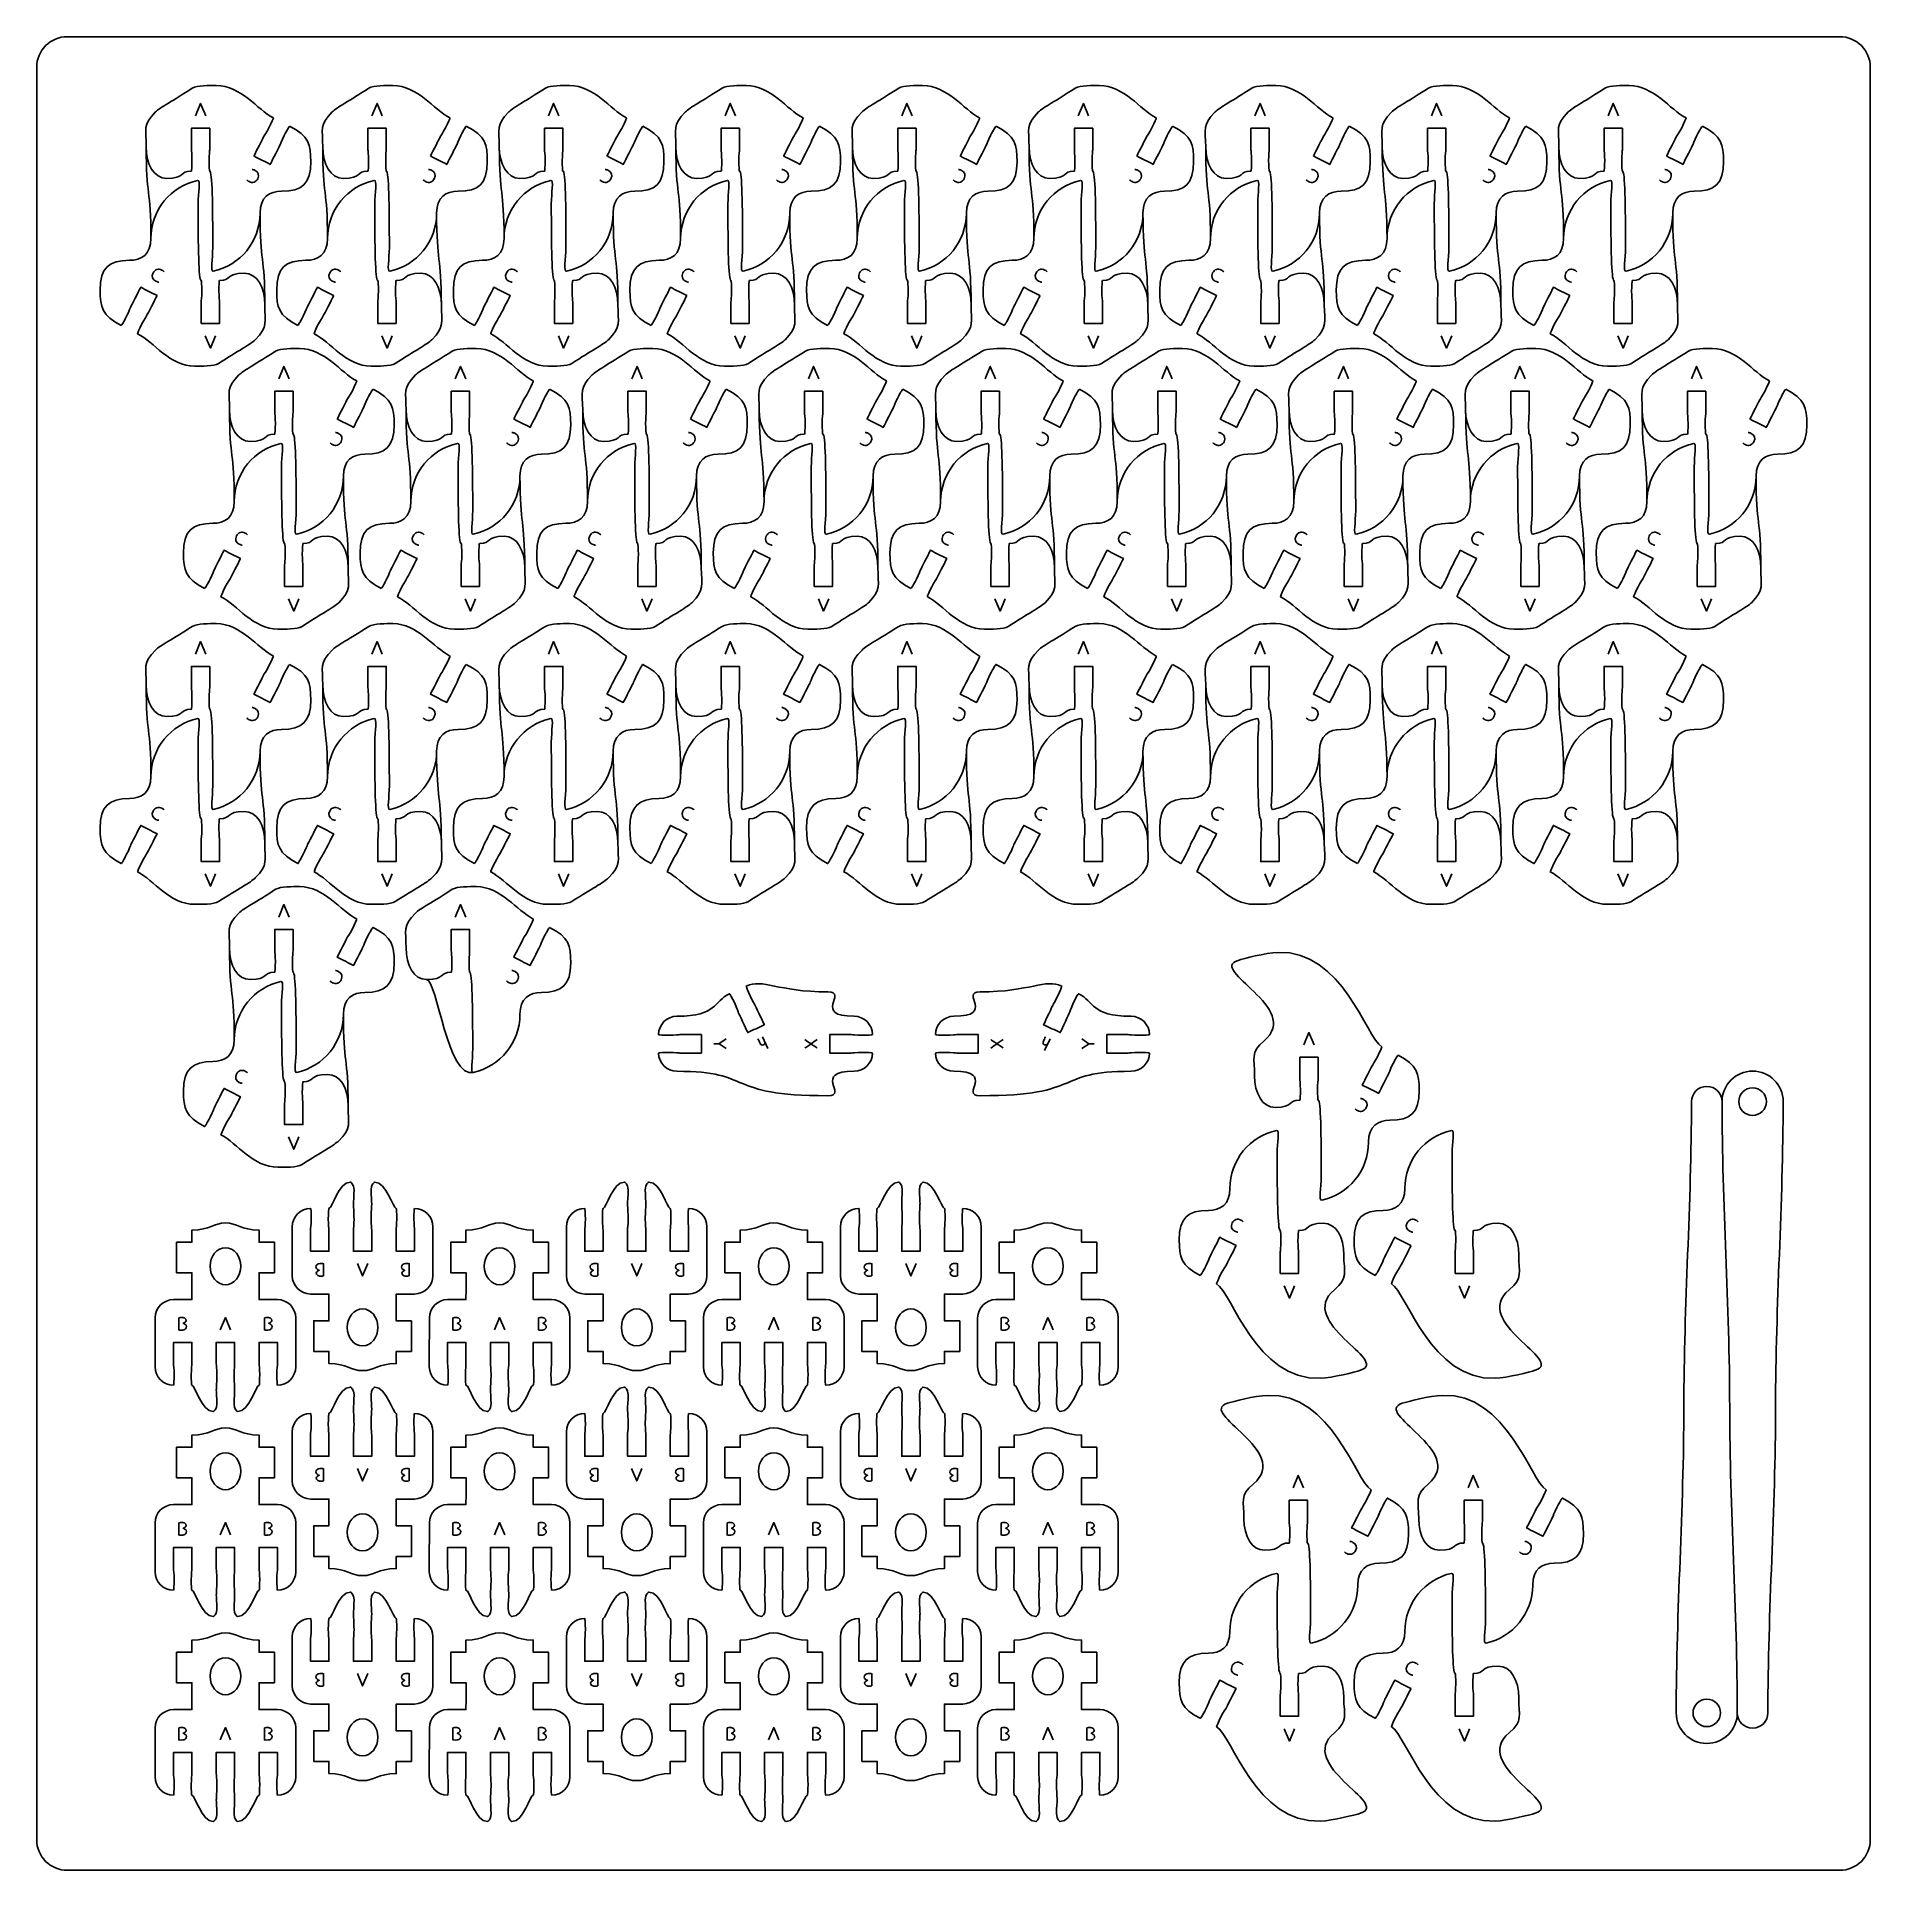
# Model space of a CAD drawing. Extents: x 0 to 300, y 0 to 300.
import ezdxf

# ---------------------------------------------------------------- set-up
doc = ezdxf.new("R2010")
doc.units = 0
doc.header["$MEASUREMENT"] = 0
doc.layers.add('DEFAULT', color=7, linetype='CONTINUOUS')

msp = doc.modelspace()

# ---------------------------------------------------------------- linework, layer by layer
at = {"layer": 'DEFAULT', "color": 250}
for points in [[(25.96, 287.15), (26.8, 289.17), (27.65, 287.15)], [(54.85, 287.15), (55.69, 289.17), (56.55, 287.15)], [(83.75, 287.15), (84.58, 289.17), (85.44, 287.15)], [(112.64, 287.15), (113.47, 289.17), (114.33, 287.15)], [(141.53, 287.15), (142.37, 289.17), (143.22, 287.15)], [(170.42, 287.15), (171.26, 289.17), (172.11, 287.15)], [(199.31, 287.15), (200.15, 289.17), (201, 287.15)], [(228.2, 287.15), (229.04, 289.17), (229.9, 287.15)], [(257.1, 287.15), (257.93, 289.17), (258.79, 287.15)], [(29.26, 251.17), (28.43, 249.15), (27.57, 251.17)], [(58.16, 251.17), (57.32, 249.15), (56.46, 251.17)], [(87.05, 251.17), (86.21, 249.15), (85.36, 251.17)], [(115.94, 251.17), (115.1, 249.15), (114.25, 251.17)], [(144.83, 251.17), (143.99, 249.15), (143.14, 251.17)], [(173.72, 251.17), (172.88, 249.15), (172.03, 251.17)], [(202.61, 251.17), (201.78, 249.15), (200.92, 251.17)], [(231.51, 251.17), (230.67, 249.15), (229.81, 251.17)], [(260.4, 251.17), (259.56, 249.15), (258.71, 251.17)], [(39.6, 244.12), (40.44, 246.14), (41.29, 244.12)], [(68.49, 244.12), (69.33, 246.14), (70.19, 244.12)], [(97.39, 244.12), (98.22, 246.14), (99.08, 244.12)], [(126.28, 244.12), (127.12, 246.14), (127.97, 244.12)], [(155.17, 244.12), (156.01, 246.14), (156.86, 244.12)], [(184.06, 244.12), (184.9, 246.14), (185.75, 244.12)], [(212.95, 244.12), (213.79, 246.14), (214.64, 244.12)], [(241.84, 244.12), (242.68, 246.14), (243.54, 244.12)], [(270.74, 244.12), (271.57, 246.14), (272.43, 244.12)], [(42.9, 208.14), (42.07, 206.12), (41.21, 208.14)], [(71.8, 208.14), (70.96, 206.12), (70.1, 208.14)], [(100.69, 208.14), (99.85, 206.12), (99, 208.14)], [(129.58, 208.14), (128.74, 206.12), (127.89, 208.14)], [(158.47, 208.14), (157.63, 206.12), (156.78, 208.14)], [(187.36, 208.14), (186.52, 206.12), (185.67, 208.14)], [(216.25, 208.14), (215.42, 206.12), (214.56, 208.14)], [(245.15, 208.14), (244.31, 206.12), (243.46, 208.14)], [(274.04, 208.14), (273.2, 206.12), (272.35, 208.14)], [(25.96, 199.1), (26.8, 201.12), (27.65, 199.1)], [(54.85, 199.1), (55.69, 201.12), (56.55, 199.1)], [(83.75, 199.1), (84.58, 201.12), (85.44, 199.1)], [(112.64, 199.1), (113.47, 201.12), (114.33, 199.1)], [(141.53, 199.1), (142.37, 201.12), (143.22, 199.1)], [(170.42, 199.1), (171.26, 201.12), (172.11, 199.1)], [(199.31, 199.1), (200.15, 201.12), (201, 199.1)], [(228.2, 199.1), (229.04, 201.12), (229.9, 199.1)], [(257.1, 199.1), (257.93, 201.12), (258.79, 199.1)], [(29.26, 163.12), (28.43, 161.1), (27.57, 163.12)], [(58.16, 163.12), (57.32, 161.1), (56.46, 163.12)], [(87.05, 163.12), (86.21, 161.1), (85.36, 163.12)], [(115.94, 163.12), (115.1, 161.1), (114.25, 163.12)], [(144.83, 163.12), (143.99, 161.1), (143.14, 163.12)], [(173.72, 163.12), (172.88, 161.1), (172.03, 163.12)], [(202.61, 163.12), (201.78, 161.1), (200.92, 163.12)], [(231.51, 163.12), (230.67, 161.1), (229.81, 163.12)], [(260.4, 163.12), (259.56, 161.1), (258.71, 163.12)], [(39.6, 156.07), (40.44, 158.09), (41.29, 156.07)], [(68.49, 156.07), (69.33, 158.09), (70.19, 156.07)], [(112.8, 134.54), (111.64, 135.34), (110.78, 135.34)], [(111.63, 135.34), (112.8, 136.12)], [(118.75, 136.48), (119.65, 134.55)], [(165.79, 136.14), (164.89, 134.21)], [(171, 136.12), (172.16, 135.31), (173.02, 135.31)], [(172.17, 135.31), (171, 134.54)], [(207.31, 135.15), (208.15, 137.17), (209.01, 135.15)], [(42.9, 120.09), (42.07, 118.07), (41.21, 120.09)], [(54.16, 99.36), (53.32, 97.34), (52.47, 99.36)], [(99.02, 99.36), (98.18, 97.34), (97.32, 99.36)], [(143.87, 99.36), (143.03, 97.34), (142.18, 99.36)], [(205.81, 95.74), (204.97, 93.72), (204.11, 95.74)], [(234.42, 95.74), (233.58, 93.72), (232.73, 95.74)], [(30.04, 88.51), (30.88, 90.53), (31.73, 88.51)], [(74.9, 88.51), (75.73, 90.53), (76.59, 88.51)], [(119.75, 88.51), (120.59, 90.53), (121.44, 88.51)], [(164.6, 88.51), (165.44, 90.53), (166.29, 88.51)], [(54.16, 65.82), (53.32, 63.8), (52.47, 65.82)], [(99.02, 65.82), (98.18, 63.8), (97.32, 65.82)], [(143.87, 65.82), (143.03, 63.8), (142.18, 65.82)], [(205.57, 62.69), (206.41, 64.71), (207.26, 62.69)], [(234.19, 62.69), (235.03, 64.71), (235.88, 62.69)], [(30.04, 54.97), (30.88, 56.99), (31.73, 54.97)], [(74.9, 54.97), (75.73, 56.99), (76.59, 54.97)], [(119.75, 54.97), (120.59, 56.99), (121.44, 54.97)], [(164.6, 54.97), (165.44, 56.99), (166.29, 54.97)], [(54.16, 32.28), (53.32, 30.26), (52.47, 32.28)], [(99.02, 32.28), (98.18, 30.26), (97.32, 32.28)], [(143.87, 32.28), (143.03, 30.26), (142.18, 32.28)], [(30.04, 21.43), (30.88, 23.45), (31.73, 21.43)], [(74.9, 21.43), (75.73, 23.45), (76.59, 21.43)], [(119.75, 21.43), (120.59, 23.45), (121.44, 21.43)], [(164.6, 21.43), (165.44, 23.45), (166.29, 21.43)], [(205.81, 23.27), (204.97, 21.25), (204.11, 23.27)], [(234.42, 23.27), (233.58, 21.25), (232.73, 23.27)]]:
    msp.add_lwpolyline(points, dxfattribs=at)
at = {"layer": 'DEFAULT', "color": 1}
for points, knots in [([(295, 0.1), (198.33, 0.1), (101.67, 0.1), (5, 0.1), (2.25, 0.1), (0, 2.35), (0, 5.1), (0, 101.77), (0, 198.43), (0, 295.1), (0, 297.85), (2.25, 300.1), (5, 300.1), (101.67, 300.1), (198.33, 300.1), (295, 300.1), (297.75, 300.1), (300, 297.85), (300, 295.1), (300, 198.43), (300, 101.77), (300, 5.1), (300, 2.35), (297.75, 0.1), (295, 0.1)], [0, 0, 0, 0, 822.047, 822.047, 822.047, 823.047, 823.047, 823.047, 1645.094, 1645.094, 1645.094, 1646.094, 1646.094, 1646.094, 2468.141, 2468.141, 2468.141, 2469.141, 2469.141, 2469.141, 3291.188, 3291.188, 3291.188, 3292.188, 3292.188, 3292.188, 3292.188]), ([(41.39, 285.45), (44.56, 283.82), (44.84, 282.51), (44.84, 279.65), (44.84, 276.03), (43.44, 274.81), (40.06, 274.81), (38.08, 274.81), (36.54, 273.83), (36.54, 271.23), (36.54, 266.57), (33.27, 262.68), (28.9, 261.72), (28.37, 261.62), (28.81, 263.73), (28.81, 265.57), (28.81, 272.51), (28.74, 278.11), (28.31, 278.11), (28.25, 278.11), (28.21, 278.89), (28.21, 279.86), (28.21, 280.83), (28.31, 281.44), (28.31, 281.61), (28.31, 282.78), (28.31, 283.95), (28.31, 285.11), (27.31, 285.11), (26.31, 285.11), (25.31, 285.11), (25.31, 283.95), (25.31, 282.78), (25.31, 281.61), (25.31, 281.44), (25.41, 280.83), (25.41, 279.86), (25.41, 278.89), (25.36, 278.11), (25.31, 278.11), (23.28, 278.11), (24.36, 276.92), (21.27, 276.92), (19.16, 276.92), (17.91, 279.23), (17.91, 282.09), (17.91, 284.98), (17.31, 285.64), (19.46, 287.79), (20.17, 288.51), (22.31, 289.63), (25.46, 291.67), (26.22, 292.16), (28.34, 292.11), (29.38, 292.11), (33.46, 292.11), (36.05, 288.18), (38.72, 286.81), (38.77, 286.79), (38.45, 286.07), (38.01, 285.21), (37.57, 284.35), (37.2, 283.85), (37.13, 283.7), (36.73, 282.91), (35.53, 280.58), (35.53, 280.58), (36.42, 280.12), (37.31, 279.67), (38.2, 279.21), (38.2, 279.21), (39.4, 281.55), (39.8, 282.33), (39.87, 282.49), (40.06, 283.07), (40.5, 283.93), (40.94, 284.79), (41.34, 285.47), (41.39, 285.45)], [1, 1, 1, 1, 2, 2, 2, 3, 3, 3, 4, 4, 4, 5, 5, 5, 6, 6, 6, 7, 7, 7, 8, 8, 8, 9, 9, 9, 18.921, 18.921, 18.921, 27.421, 27.421, 27.421, 37.342, 37.342, 37.342, 38.342, 38.342, 38.342, 39.342, 39.342, 39.342, 40.342, 40.342, 40.342, 41.342, 41.342, 41.342, 42.342, 42.342, 42.342, 43.342, 43.342, 43.342, 44.342, 44.342, 44.342, 45.342, 45.342, 45.342, 46.342, 46.342, 46.342, 47.342, 47.342, 47.342, 48.342, 48.342, 48.342, 56.848363, 56.848363, 56.848363, 57.848363, 57.848363, 57.848363, 58.848363, 58.848363, 58.848363, 59.848363, 59.848363, 59.848363, 59.848363]), ([(70.28, 285.45), (73.45, 283.82), (73.73, 282.51), (73.73, 279.65), (73.73, 276.03), (72.33, 274.81), (68.95, 274.81), (66.97, 274.81), (65.43, 273.83), (65.43, 271.23), (65.43, 266.57), (62.16, 262.68), (57.79, 261.72), (57.26, 261.62), (57.7, 263.73), (57.7, 265.57), (57.7, 272.51), (57.63, 278.11), (57.2, 278.11), (57.14, 278.11), (57.1, 278.89), (57.1, 279.86), (57.1, 280.83), (57.2, 281.44), (57.2, 281.61), (57.2, 282.78), (57.2, 283.95), (57.2, 285.11), (56.2, 285.11), (55.2, 285.11), (54.2, 285.11), (54.2, 283.95), (54.2, 282.78), (54.2, 281.61), (54.2, 281.44), (54.3, 280.83), (54.3, 279.86), (54.3, 278.89), (54.25, 278.11), (54.2, 278.11), (52.17, 278.11), (53.25, 276.92), (50.16, 276.92), (48.05, 276.92), (46.8, 279.23), (46.8, 282.09), (46.8, 284.98), (46.2, 285.64), (48.35, 287.79), (49.06, 288.51), (51.2, 289.63), (54.35, 291.67), (55.11, 292.16), (57.23, 292.11), (58.27, 292.11), (62.35, 292.11), (64.94, 288.18), (67.61, 286.81), (67.66, 286.79), (67.34, 286.07), (66.9, 285.21), (66.46, 284.35), (66.09, 283.85), (66.02, 283.7), (65.62, 282.91), (64.42, 280.58), (64.42, 280.58), (65.31, 280.12), (66.2, 279.67), (67.09, 279.21), (67.09, 279.21), (68.29, 281.55), (68.69, 282.33), (68.77, 282.49), (68.96, 283.07), (69.39, 283.93), (69.84, 284.79), (70.23, 285.47), (70.28, 285.45)], [1, 1, 1, 1, 2, 2, 2, 3, 3, 3, 4, 4, 4, 5, 5, 5, 6, 6, 6, 7, 7, 7, 8, 8, 8, 9, 9, 9, 18.921, 18.921, 18.921, 27.421, 27.421, 27.421, 37.342, 37.342, 37.342, 38.342, 38.342, 38.342, 39.342, 39.342, 39.342, 40.342, 40.342, 40.342, 41.342, 41.342, 41.342, 42.342, 42.342, 42.342, 43.342, 43.342, 43.342, 44.342, 44.342, 44.342, 45.342, 45.342, 45.342, 46.342, 46.342, 46.342, 47.342, 47.342, 47.342, 48.342, 48.342, 48.342, 56.848363, 56.848363, 56.848363, 57.848363, 57.848363, 57.848363, 58.848363, 58.848363, 58.848363, 59.848363, 59.848363, 59.848363, 59.848363]), ([(99.17, 285.45), (102.34, 283.82), (102.62, 282.51), (102.62, 279.65), (102.62, 276.03), (101.23, 274.81), (97.84, 274.81), (95.86, 274.81), (94.32, 273.83), (94.32, 271.23), (94.32, 266.57), (91.05, 262.68), (86.68, 261.72), (86.15, 261.62), (86.59, 263.73), (86.59, 265.57), (86.59, 272.51), (86.53, 278.11), (86.09, 278.11), (86.03, 278.11), (85.99, 278.89), (85.99, 279.86), (85.99, 280.83), (86.09, 281.44), (86.09, 281.61), (86.09, 282.78), (86.09, 283.95), (86.09, 285.11), (85.09, 285.11), (84.09, 285.11), (83.09, 285.11), (83.09, 283.95), (83.09, 282.78), (83.09, 281.61), (83.09, 281.44), (83.19, 280.83), (83.19, 279.86), (83.19, 278.89), (83.15, 278.11), (83.09, 278.11), (81.06, 278.11), (82.14, 276.92), (79.05, 276.92), (76.94, 276.92), (75.69, 279.23), (75.69, 282.09), (75.69, 284.98), (75.09, 285.64), (77.24, 287.79), (77.96, 288.51), (80.09, 289.63), (83.24, 291.67), (84, 292.16), (86.12, 292.11), (87.17, 292.11), (91.24, 292.11), (93.83, 288.18), (96.5, 286.81), (96.55, 286.79), (96.23, 286.07), (95.79, 285.21), (95.35, 284.35), (94.99, 283.85), (94.91, 283.7), (94.51, 282.91), (93.31, 280.58), (93.31, 280.58), (94.2, 280.12), (95.09, 279.67), (95.98, 279.21), (95.98, 279.21), (97.18, 281.55), (97.58, 282.33), (97.66, 282.49), (97.85, 283.07), (98.29, 283.93), (98.73, 284.79), (99.12, 285.47), (99.17, 285.45)], [1, 1, 1, 1, 2, 2, 2, 3, 3, 3, 4, 4, 4, 5, 5, 5, 6, 6, 6, 7, 7, 7, 8, 8, 8, 9, 9, 9, 18.921, 18.921, 18.921, 27.421, 27.421, 27.421, 37.342, 37.342, 37.342, 38.342, 38.342, 38.342, 39.342, 39.342, 39.342, 40.342, 40.342, 40.342, 41.342, 41.342, 41.342, 42.342, 42.342, 42.342, 43.342, 43.342, 43.342, 44.342, 44.342, 44.342, 45.342, 45.342, 45.342, 46.342, 46.342, 46.342, 47.342, 47.342, 47.342, 48.342, 48.342, 48.342, 56.848363, 56.848363, 56.848363, 57.848363, 57.848363, 57.848363, 58.848363, 58.848363, 58.848363, 59.848363, 59.848363, 59.848363, 59.848363]), ([(128.06, 285.45), (131.24, 283.82), (131.51, 282.51), (131.51, 279.65), (131.51, 276.03), (130.12, 274.81), (126.73, 274.81), (124.75, 274.81), (123.21, 273.83), (123.21, 271.23), (123.21, 266.57), (119.94, 262.68), (115.57, 261.72), (115.04, 261.62), (115.48, 263.73), (115.48, 265.57), (115.48, 272.51), (115.42, 278.11), (114.98, 278.11), (114.93, 278.11), (114.88, 278.89), (114.88, 279.86), (114.88, 280.83), (114.98, 281.44), (114.98, 281.61), (114.98, 282.78), (114.98, 283.95), (114.98, 285.11), (113.98, 285.11), (112.98, 285.11), (111.98, 285.11), (111.98, 283.95), (111.98, 282.78), (111.98, 281.61), (111.98, 281.44), (112.08, 280.83), (112.08, 279.86), (112.08, 278.89), (112.04, 278.11), (111.98, 278.11), (109.96, 278.11), (111.04, 276.92), (107.95, 276.92), (105.83, 276.92), (104.58, 279.23), (104.58, 282.09), (104.58, 284.98), (103.99, 285.64), (106.14, 287.79), (106.85, 288.51), (108.98, 289.63), (112.14, 291.67), (112.89, 292.16), (115.01, 292.11), (116.06, 292.11), (120.13, 292.11), (122.72, 288.18), (125.39, 286.81), (125.44, 286.79), (125.13, 286.07), (124.68, 285.21), (124.24, 284.35), (123.88, 283.85), (123.8, 283.7), (123.4, 282.91), (122.2, 280.58), (122.2, 280.58), (123.1, 280.12), (123.99, 279.67), (124.88, 279.21), (124.88, 279.21), (126.07, 281.55), (126.47, 282.33), (126.55, 282.49), (126.74, 283.07), (127.18, 283.93), (127.62, 284.79), (128.01, 285.47), (128.06, 285.45)], [1, 1, 1, 1, 2, 2, 2, 3, 3, 3, 4, 4, 4, 5, 5, 5, 6, 6, 6, 7, 7, 7, 8, 8, 8, 9, 9, 9, 18.921, 18.921, 18.921, 27.421, 27.421, 27.421, 37.342, 37.342, 37.342, 38.342, 38.342, 38.342, 39.342, 39.342, 39.342, 40.342, 40.342, 40.342, 41.342, 41.342, 41.342, 42.342, 42.342, 42.342, 43.342, 43.342, 43.342, 44.342, 44.342, 44.342, 45.342, 45.342, 45.342, 46.342, 46.342, 46.342, 47.342, 47.342, 47.342, 48.342, 48.342, 48.342, 56.848363, 56.848363, 56.848363, 57.848363, 57.848363, 57.848363, 58.848363, 58.848363, 58.848363, 59.848363, 59.848363, 59.848363, 59.848363]), ([(156.96, 285.45), (160.13, 283.82), (160.4, 282.51), (160.4, 279.65), (160.4, 276.03), (159.01, 274.81), (155.63, 274.81), (153.65, 274.81), (152.1, 273.83), (152.1, 271.23), (152.1, 266.57), (148.83, 262.68), (144.46, 261.72), (143.93, 261.62), (144.38, 263.73), (144.38, 265.57), (144.38, 272.51), (144.31, 278.11), (143.87, 278.11), (143.82, 278.11), (143.78, 278.89), (143.78, 279.86), (143.78, 280.83), (143.87, 281.44), (143.87, 281.61), (143.87, 282.78), (143.87, 283.95), (143.87, 285.11), (142.87, 285.11), (141.88, 285.11), (140.88, 285.11), (140.88, 283.95), (140.88, 282.78), (140.88, 281.61), (140.88, 281.44), (140.97, 280.83), (140.97, 279.86), (140.97, 278.89), (140.93, 278.11), (140.88, 278.11), (138.85, 278.11), (139.93, 276.92), (136.84, 276.92), (134.73, 276.92), (133.47, 279.23), (133.47, 282.09), (133.47, 284.98), (132.88, 285.64), (135.03, 287.79), (135.74, 288.51), (137.87, 289.63), (141.03, 291.67), (141.78, 292.16), (143.91, 292.11), (144.95, 292.11), (149.02, 292.11), (151.61, 288.18), (154.28, 286.81), (154.33, 286.79), (154.02, 286.07), (153.57, 285.21), (153.14, 284.35), (152.77, 283.85), (152.69, 283.7), (152.29, 282.91), (151.1, 280.58), (151.1, 280.58), (151.99, 280.12), (152.88, 279.67), (153.77, 279.21), (153.77, 279.21), (154.97, 281.55), (155.36, 282.33), (155.44, 282.49), (155.63, 283.07), (156.07, 283.93), (156.51, 284.79), (156.91, 285.47), (156.96, 285.45)], [1, 1, 1, 1, 2, 2, 2, 3, 3, 3, 4, 4, 4, 5, 5, 5, 6, 6, 6, 7, 7, 7, 8, 8, 8, 9, 9, 9, 18.921, 18.921, 18.921, 27.421, 27.421, 27.421, 37.342, 37.342, 37.342, 38.342, 38.342, 38.342, 39.342, 39.342, 39.342, 40.342, 40.342, 40.342, 41.342, 41.342, 41.342, 42.342, 42.342, 42.342, 43.342, 43.342, 43.342, 44.342, 44.342, 44.342, 45.342, 45.342, 45.342, 46.342, 46.342, 46.342, 47.342, 47.342, 47.342, 48.342, 48.342, 48.342, 56.848363, 56.848363, 56.848363, 57.848363, 57.848363, 57.848363, 58.848363, 58.848363, 58.848363, 59.848363, 59.848363, 59.848363, 59.848363]), ([(185.85, 285.45), (189.02, 283.82), (189.29, 282.51), (189.29, 279.65), (189.29, 276.03), (187.9, 274.81), (184.52, 274.81), (182.54, 274.81), (181, 273.83), (181, 271.23), (181, 266.57), (177.73, 262.68), (173.36, 261.72), (172.83, 261.62), (173.27, 263.73), (173.27, 265.57), (173.27, 272.51), (173.2, 278.11), (172.77, 278.11), (172.71, 278.11), (172.67, 278.89), (172.67, 279.86), (172.67, 280.83), (172.77, 281.44), (172.77, 281.61), (172.77, 282.78), (172.77, 283.95), (172.77, 285.11), (171.77, 285.11), (170.77, 285.11), (169.77, 285.11), (169.77, 283.95), (169.77, 282.78), (169.77, 281.61), (169.77, 281.44), (169.87, 280.83), (169.87, 279.86), (169.87, 278.89), (169.82, 278.11), (169.77, 278.11), (167.74, 278.11), (168.82, 276.92), (165.73, 276.92), (163.62, 276.92), (162.37, 279.23), (162.37, 282.09), (162.37, 284.98), (161.77, 285.64), (163.92, 287.79), (164.63, 288.51), (166.77, 289.63), (169.92, 291.67), (170.68, 292.16), (172.8, 292.11), (173.84, 292.11), (177.92, 292.11), (180.5, 288.18), (183.18, 286.81), (183.22, 286.79), (182.91, 286.07), (182.47, 285.21), (182.03, 284.35), (181.66, 283.85), (181.58, 283.7), (181.18, 282.91), (179.99, 280.58), (179.99, 280.58), (180.88, 280.12), (181.77, 279.67), (182.66, 279.21), (182.66, 279.21), (183.86, 281.55), (184.26, 282.33), (184.33, 282.49), (184.52, 283.07), (184.96, 283.93), (185.4, 284.79), (185.8, 285.47), (185.85, 285.45)], [1, 1, 1, 1, 2, 2, 2, 3, 3, 3, 4, 4, 4, 5, 5, 5, 6, 6, 6, 7, 7, 7, 8, 8, 8, 9, 9, 9, 18.921, 18.921, 18.921, 27.421, 27.421, 27.421, 37.342, 37.342, 37.342, 38.342, 38.342, 38.342, 39.342, 39.342, 39.342, 40.342, 40.342, 40.342, 41.342, 41.342, 41.342, 42.342, 42.342, 42.342, 43.342, 43.342, 43.342, 44.342, 44.342, 44.342, 45.342, 45.342, 45.342, 46.342, 46.342, 46.342, 47.342, 47.342, 47.342, 48.342, 48.342, 48.342, 56.848363, 56.848363, 56.848363, 57.848363, 57.848363, 57.848363, 58.848363, 58.848363, 58.848363, 59.848363, 59.848363, 59.848363, 59.848363]), ([(214.74, 285.45), (217.91, 283.82), (218.19, 282.51), (218.19, 279.65), (218.19, 276.03), (216.79, 274.81), (213.41, 274.81), (211.43, 274.81), (209.89, 273.83), (209.89, 271.23), (209.89, 266.57), (206.62, 262.68), (202.25, 261.72), (201.72, 261.62), (202.16, 263.73), (202.16, 265.57), (202.16, 272.51), (202.09, 278.11), (201.66, 278.11), (201.6, 278.11), (201.56, 278.89), (201.56, 279.86), (201.56, 280.83), (201.66, 281.44), (201.66, 281.61), (201.66, 282.78), (201.66, 283.95), (201.66, 285.11), (200.66, 285.11), (199.66, 285.11), (198.66, 285.11), (198.66, 283.95), (198.66, 282.78), (198.66, 281.61), (198.66, 281.44), (198.76, 280.83), (198.76, 279.86), (198.76, 278.89), (198.71, 278.11), (198.66, 278.11), (196.63, 278.11), (197.71, 276.92), (194.62, 276.92), (192.51, 276.92), (191.26, 279.23), (191.26, 282.09), (191.26, 284.98), (190.66, 285.64), (192.81, 287.79), (193.52, 288.51), (195.66, 289.63), (198.81, 291.67), (199.57, 292.16), (201.69, 292.11), (202.73, 292.11), (206.81, 292.11), (209.4, 288.18), (212.07, 286.81), (212.12, 286.79), (211.8, 286.07), (211.36, 285.21), (210.92, 284.35), (210.55, 283.85), (210.48, 283.7), (210.08, 282.91), (208.88, 280.58), (208.88, 280.58), (209.77, 280.12), (210.66, 279.67), (211.55, 279.21), (211.55, 279.21), (212.75, 281.55), (213.15, 282.33), (213.22, 282.49), (213.41, 283.07), (213.85, 283.93), (214.29, 284.79), (214.69, 285.47), (214.74, 285.45)], [1, 1, 1, 1, 2, 2, 2, 3, 3, 3, 4, 4, 4, 5, 5, 5, 6, 6, 6, 7, 7, 7, 8, 8, 8, 9, 9, 9, 18.921, 18.921, 18.921, 27.421, 27.421, 27.421, 37.342, 37.342, 37.342, 38.342, 38.342, 38.342, 39.342, 39.342, 39.342, 40.342, 40.342, 40.342, 41.342, 41.342, 41.342, 42.342, 42.342, 42.342, 43.342, 43.342, 43.342, 44.342, 44.342, 44.342, 45.342, 45.342, 45.342, 46.342, 46.342, 46.342, 47.342, 47.342, 47.342, 48.342, 48.342, 48.342, 56.848363, 56.848363, 56.848363, 57.848363, 57.848363, 57.848363, 58.848363, 58.848363, 58.848363, 59.848363, 59.848363, 59.848363, 59.848363]), ([(243.63, 285.45), (246.8, 283.82), (247.08, 282.51), (247.08, 279.65), (247.08, 276.03), (245.68, 274.81), (242.3, 274.81), (240.32, 274.81), (238.78, 273.83), (238.78, 271.23), (238.78, 266.57), (235.51, 262.68), (231.14, 261.72), (230.61, 261.62), (231.05, 263.73), (231.05, 265.57), (231.05, 272.51), (230.98, 278.11), (230.55, 278.11), (230.49, 278.11), (230.45, 278.89), (230.45, 279.86), (230.45, 280.83), (230.55, 281.44), (230.55, 281.61), (230.55, 282.78), (230.55, 283.95), (230.55, 285.11), (229.55, 285.11), (228.55, 285.11), (227.55, 285.11), (227.55, 283.95), (227.55, 282.78), (227.55, 281.61), (227.55, 281.44), (227.65, 280.83), (227.65, 279.86), (227.65, 278.89), (227.6, 278.11), (227.55, 278.11), (225.52, 278.11), (226.6, 276.92), (223.51, 276.92), (221.4, 276.92), (220.15, 279.23), (220.15, 282.09), (220.15, 284.98), (219.55, 285.64), (221.7, 287.79), (222.41, 288.51), (224.55, 289.63), (227.7, 291.67), (228.46, 292.16), (230.58, 292.11), (231.62, 292.11), (235.7, 292.11), (238.29, 288.18), (240.96, 286.81), (241.01, 286.79), (240.69, 286.07), (240.25, 285.21), (239.81, 284.35), (239.44, 283.85), (239.37, 283.7), (238.97, 282.91), (237.77, 280.58), (237.77, 280.58), (238.66, 280.12), (239.55, 279.67), (240.44, 279.21), (240.44, 279.21), (241.64, 281.55), (242.04, 282.33), (242.12, 282.49), (242.31, 283.07), (242.74, 283.93), (243.19, 284.79), (243.58, 285.47), (243.63, 285.45)], [1, 1, 1, 1, 2, 2, 2, 3, 3, 3, 4, 4, 4, 5, 5, 5, 6, 6, 6, 7, 7, 7, 8, 8, 8, 9, 9, 9, 18.921, 18.921, 18.921, 27.421, 27.421, 27.421, 37.342, 37.342, 37.342, 38.342, 38.342, 38.342, 39.342, 39.342, 39.342, 40.342, 40.342, 40.342, 41.342, 41.342, 41.342, 42.342, 42.342, 42.342, 43.342, 43.342, 43.342, 44.342, 44.342, 44.342, 45.342, 45.342, 45.342, 46.342, 46.342, 46.342, 47.342, 47.342, 47.342, 48.342, 48.342, 48.342, 56.848363, 56.848363, 56.848363, 57.848363, 57.848363, 57.848363, 58.848363, 58.848363, 58.848363, 59.848363, 59.848363, 59.848363, 59.848363]), ([(272.52, 285.45), (275.69, 283.82), (275.97, 282.51), (275.97, 279.65), (275.97, 276.03), (274.58, 274.81), (271.19, 274.81), (269.21, 274.81), (267.67, 273.83), (267.67, 271.23), (267.67, 266.57), (264.4, 262.68), (260.03, 261.72), (259.5, 261.62), (259.94, 263.73), (259.94, 265.57), (259.94, 272.51), (259.88, 278.11), (259.44, 278.11), (259.38, 278.11), (259.34, 278.89), (259.34, 279.86), (259.34, 280.83), (259.44, 281.44), (259.44, 281.61), (259.44, 282.78), (259.44, 283.95), (259.44, 285.11), (258.44, 285.11), (257.44, 285.11), (256.44, 285.11), (256.44, 283.95), (256.44, 282.78), (256.44, 281.61), (256.44, 281.44), (256.54, 280.83), (256.54, 279.86), (256.54, 278.89), (256.5, 278.11), (256.44, 278.11), (254.41, 278.11), (255.5, 276.92), (252.4, 276.92), (250.29, 276.92), (249.04, 279.23), (249.04, 282.09), (249.04, 284.98), (248.44, 285.64), (250.59, 287.79), (251.31, 288.51), (253.44, 289.63), (256.59, 291.67), (257.35, 292.16), (259.47, 292.11), (260.52, 292.11), (264.59, 292.11), (267.18, 288.18), (269.85, 286.81), (269.9, 286.79), (269.58, 286.07), (269.14, 285.21), (268.7, 284.35), (268.34, 283.85), (268.26, 283.7), (267.86, 282.91), (266.66, 280.58), (266.66, 280.58), (267.55, 280.12), (268.44, 279.67), (269.33, 279.21), (269.33, 279.21), (270.53, 281.55), (270.93, 282.33), (271.01, 282.49), (271.2, 283.07), (271.64, 283.93), (272.08, 284.79), (272.47, 285.47), (272.52, 285.45)], [1, 1, 1, 1, 2, 2, 2, 3, 3, 3, 4, 4, 4, 5, 5, 5, 6, 6, 6, 7, 7, 7, 8, 8, 8, 9, 9, 9, 18.921, 18.921, 18.921, 27.421, 27.421, 27.421, 37.342, 37.342, 37.342, 38.342, 38.342, 38.342, 39.342, 39.342, 39.342, 40.342, 40.342, 40.342, 41.342, 41.342, 41.342, 42.342, 42.342, 42.342, 43.342, 43.342, 43.342, 44.342, 44.342, 44.342, 45.342, 45.342, 45.342, 46.342, 46.342, 46.342, 47.342, 47.342, 47.342, 48.342, 48.342, 48.342, 56.848363, 56.848363, 56.848363, 57.848363, 57.848363, 57.848363, 58.848363, 58.848363, 58.848363, 59.848363, 59.848363, 59.848363, 59.848363]), ([(13.84, 252.87), (10.66, 254.49), (10.39, 255.8), (10.39, 258.66), (10.39, 262.28), (11.78, 263.51), (15.17, 263.51), (17.15, 263.51), (18.69, 264.48), (18.69, 267.08), (18.69, 271.74), (21.96, 275.63), (26.33, 276.59), (26.86, 276.69), (26.42, 274.58), (26.42, 272.74), (26.42, 265.81), (26.48, 260.2), (26.92, 260.2), (26.97, 260.2), (27.02, 259.42), (27.02, 258.45), (27.02, 257.48), (26.92, 256.87), (26.92, 256.7), (26.92, 255.53), (26.92, 254.36), (26.92, 253.2), (27.92, 253.2), (28.92, 253.2), (29.92, 253.2), (29.92, 254.36), (29.92, 255.53), (29.92, 256.7), (29.92, 256.87), (29.82, 257.48), (29.82, 258.45), (29.82, 259.42), (29.86, 260.2), (29.92, 260.2), (31.95, 260.2), (30.86, 261.4), (33.95, 261.4), (36.07, 261.4), (37.32, 259.09), (37.32, 256.22), (37.32, 253.33), (37.91, 252.67), (35.77, 250.52), (35.05, 249.81), (32.92, 248.68), (29.77, 246.64), (29.01, 246.15), (26.89, 246.2), (25.84, 246.2), (21.77, 246.2), (19.18, 250.13), (16.51, 251.5), (16.46, 251.53), (16.78, 252.24), (17.22, 253.1), (17.66, 253.97), (18.02, 254.46), (18.1, 254.62), (18.5, 255.4), (19.7, 257.73), (19.7, 257.73), (18.81, 258.19), (17.91, 258.64), (17.02, 259.1), (17.02, 259.1), (15.83, 256.76), (15.43, 255.98), (15.35, 255.83), (15.16, 255.24), (14.72, 254.38), (14.28, 253.52), (13.89, 252.84), (13.84, 252.87)], [1, 1, 1, 1, 2, 2, 2, 3, 3, 3, 4, 4, 4, 5, 5, 5, 6, 6, 6, 7, 7, 7, 8, 8, 8, 9, 9, 9, 18.92, 18.92, 18.92, 27.42, 27.42, 27.42, 37.34, 37.34, 37.34, 38.34, 38.34, 38.34, 39.34, 39.34, 39.34, 40.34, 40.34, 40.34, 41.34, 41.34, 41.34, 42.34, 42.34, 42.34, 43.34, 43.34, 43.34, 44.34, 44.34, 44.34, 45.34, 45.34, 45.34, 46.34, 46.34, 46.34, 47.34, 47.34, 47.34, 48.34, 48.34, 48.34, 56.846363, 56.846363, 56.846363, 57.846363, 57.846363, 57.846363, 58.846363, 58.846363, 58.846363, 59.846363, 59.846363, 59.846363, 59.846363]), ([(42.73, 252.87), (39.56, 254.49), (39.28, 255.8), (39.28, 258.66), (39.28, 262.28), (40.68, 263.51), (44.06, 263.51), (46.04, 263.51), (47.58, 264.48), (47.58, 267.08), (47.58, 271.74), (50.85, 275.63), (55.22, 276.59), (55.75, 276.69), (55.31, 274.58), (55.31, 272.74), (55.31, 265.81), (55.38, 260.2), (55.81, 260.2), (55.87, 260.2), (55.91, 259.42), (55.91, 258.45), (55.91, 257.48), (55.81, 256.87), (55.81, 256.7), (55.81, 255.53), (55.81, 254.36), (55.81, 253.2), (56.81, 253.2), (57.81, 253.2), (58.81, 253.2), (58.81, 254.36), (58.81, 255.53), (58.81, 256.7), (58.81, 256.87), (58.71, 257.48), (58.71, 258.45), (58.71, 259.42), (58.76, 260.2), (58.81, 260.2), (60.84, 260.2), (59.76, 261.4), (62.85, 261.4), (64.96, 261.4), (66.21, 259.09), (66.21, 256.22), (66.21, 253.33), (66.81, 252.67), (64.66, 250.52), (63.94, 249.81), (61.81, 248.68), (58.66, 246.64), (57.9, 246.15), (55.78, 246.2), (54.73, 246.2), (50.66, 246.2), (48.07, 250.13), (45.4, 251.5), (45.35, 251.53), (45.67, 252.24), (46.11, 253.1), (46.55, 253.97), (46.91, 254.46), (46.99, 254.62), (47.39, 255.4), (48.59, 257.73), (48.59, 257.73), (47.7, 258.19), (46.81, 258.64), (45.92, 259.1), (45.92, 259.1), (44.72, 256.76), (44.32, 255.98), (44.24, 255.83), (44.05, 255.24), (43.62, 254.38), (43.17, 253.52), (42.78, 252.84), (42.73, 252.87)], [1, 1, 1, 1, 2, 2, 2, 3, 3, 3, 4, 4, 4, 5, 5, 5, 6, 6, 6, 7, 7, 7, 8, 8, 8, 9, 9, 9, 18.92, 18.92, 18.92, 27.42, 27.42, 27.42, 37.34, 37.34, 37.34, 38.34, 38.34, 38.34, 39.34, 39.34, 39.34, 40.34, 40.34, 40.34, 41.34, 41.34, 41.34, 42.34, 42.34, 42.34, 43.34, 43.34, 43.34, 44.34, 44.34, 44.34, 45.34, 45.34, 45.34, 46.34, 46.34, 46.34, 47.34, 47.34, 47.34, 48.34, 48.34, 48.34, 56.846363, 56.846363, 56.846363, 57.846363, 57.846363, 57.846363, 58.846363, 58.846363, 58.846363, 59.846363, 59.846363, 59.846363, 59.846363]), ([(71.62, 252.87), (68.45, 254.49), (68.17, 255.8), (68.17, 258.66), (68.17, 262.28), (69.57, 263.51), (72.95, 263.51), (74.93, 263.51), (76.47, 264.48), (76.47, 267.08), (76.47, 271.74), (79.74, 275.63), (84.11, 276.59), (84.64, 276.69), (84.2, 274.58), (84.2, 272.74), (84.2, 265.81), (84.27, 260.2), (84.7, 260.2), (84.76, 260.2), (84.8, 259.42), (84.8, 258.45), (84.8, 257.48), (84.7, 256.87), (84.7, 256.7), (84.7, 255.53), (84.7, 254.36), (84.7, 253.2), (85.7, 253.2), (86.7, 253.2), (87.7, 253.2), (87.7, 254.36), (87.7, 255.53), (87.7, 256.7), (87.7, 256.87), (87.6, 257.48), (87.6, 258.45), (87.6, 259.42), (87.65, 260.2), (87.7, 260.2), (89.73, 260.2), (88.65, 261.4), (91.74, 261.4), (93.85, 261.4), (95.1, 259.09), (95.1, 256.22), (95.1, 253.33), (95.7, 252.67), (93.55, 250.52), (92.84, 249.81), (90.7, 248.68), (87.55, 246.64), (86.79, 246.15), (84.67, 246.2), (83.63, 246.2), (79.55, 246.2), (76.96, 250.13), (74.29, 251.5), (74.24, 251.53), (74.56, 252.24), (75, 253.1), (75.44, 253.97), (75.81, 254.46), (75.88, 254.62), (76.28, 255.4), (77.48, 257.73), (77.48, 257.73), (76.59, 258.19), (75.7, 258.64), (74.81, 259.1), (74.81, 259.1), (73.61, 256.76), (73.21, 255.98), (73.13, 255.83), (72.95, 255.24), (72.51, 254.38), (72.06, 253.52), (71.67, 252.84), (71.62, 252.87)], [1, 1, 1, 1, 2, 2, 2, 3, 3, 3, 4, 4, 4, 5, 5, 5, 6, 6, 6, 7, 7, 7, 8, 8, 8, 9, 9, 9, 18.92, 18.92, 18.92, 27.42, 27.42, 27.42, 37.34, 37.34, 37.34, 38.34, 38.34, 38.34, 39.34, 39.34, 39.34, 40.34, 40.34, 40.34, 41.34, 41.34, 41.34, 42.34, 42.34, 42.34, 43.34, 43.34, 43.34, 44.34, 44.34, 44.34, 45.34, 45.34, 45.34, 46.34, 46.34, 46.34, 47.34, 47.34, 47.34, 48.34, 48.34, 48.34, 56.846363, 56.846363, 56.846363, 57.846363, 57.846363, 57.846363, 58.846363, 58.846363, 58.846363, 59.846363, 59.846363, 59.846363, 59.846363]), ([(100.51, 252.87), (97.34, 254.49), (97.06, 255.8), (97.06, 258.66), (97.06, 262.28), (98.46, 263.51), (101.84, 263.51), (103.82, 263.51), (105.36, 264.48), (105.36, 267.08), (105.36, 271.74), (108.63, 275.63), (113, 276.59), (113.53, 276.69), (113.09, 274.58), (113.09, 272.74), (113.09, 265.81), (113.16, 260.2), (113.59, 260.2), (113.65, 260.2), (113.69, 259.42), (113.69, 258.45), (113.69, 257.48), (113.59, 256.87), (113.59, 256.7), (113.59, 255.53), (113.59, 254.36), (113.59, 253.2), (114.59, 253.2), (115.59, 253.2), (116.59, 253.2), (116.59, 254.36), (116.59, 255.53), (116.59, 256.7), (116.59, 256.87), (116.49, 257.48), (116.49, 258.45), (116.49, 259.42), (116.54, 260.2), (116.59, 260.2), (118.62, 260.2), (117.54, 261.4), (120.63, 261.4), (122.74, 261.4), (123.99, 259.09), (123.99, 256.22), (123.99, 253.33), (124.59, 252.67), (122.44, 250.52), (121.73, 249.81), (119.59, 248.68), (116.44, 246.64), (115.68, 246.15), (113.56, 246.2), (112.52, 246.2), (108.44, 246.2), (105.85, 250.13), (103.18, 251.5), (103.13, 251.53), (103.45, 252.24), (103.89, 253.1), (104.33, 253.97), (104.7, 254.46), (104.78, 254.62), (105.17, 255.4), (106.37, 257.73), (106.37, 257.73), (105.48, 258.19), (104.59, 258.64), (103.7, 259.1), (103.7, 259.1), (102.5, 256.76), (102.1, 255.98), (102.03, 255.83), (101.84, 255.24), (101.4, 254.38), (100.96, 253.52), (100.56, 252.84), (100.51, 252.87)], [1, 1, 1, 1, 2, 2, 2, 3, 3, 3, 4, 4, 4, 5, 5, 5, 6, 6, 6, 7, 7, 7, 8, 8, 8, 9, 9, 9, 18.92, 18.92, 18.92, 27.42, 27.42, 27.42, 37.34, 37.34, 37.34, 38.34, 38.34, 38.34, 39.34, 39.34, 39.34, 40.34, 40.34, 40.34, 41.34, 41.34, 41.34, 42.34, 42.34, 42.34, 43.34, 43.34, 43.34, 44.34, 44.34, 44.34, 45.34, 45.34, 45.34, 46.34, 46.34, 46.34, 47.34, 47.34, 47.34, 48.34, 48.34, 48.34, 56.846363, 56.846363, 56.846363, 57.846363, 57.846363, 57.846363, 58.846363, 58.846363, 58.846363, 59.846363, 59.846363, 59.846363, 59.846363]), ([(129.4, 252.87), (126.23, 254.49), (125.96, 255.8), (125.96, 258.66), (125.96, 262.28), (127.35, 263.51), (130.73, 263.51), (132.71, 263.51), (134.25, 264.48), (134.25, 267.08), (134.25, 271.74), (137.52, 275.63), (141.9, 276.59), (142.42, 276.69), (141.98, 274.58), (141.98, 272.74), (141.98, 265.81), (142.05, 260.2), (142.48, 260.2), (142.54, 260.2), (142.58, 259.42), (142.58, 258.45), (142.58, 257.48), (142.48, 256.87), (142.48, 256.7), (142.48, 255.53), (142.48, 254.36), (142.48, 253.2), (143.48, 253.2), (144.48, 253.2), (145.48, 253.2), (145.48, 254.36), (145.48, 255.53), (145.48, 256.7), (145.48, 256.87), (145.38, 257.48), (145.38, 258.45), (145.38, 259.42), (145.43, 260.2), (145.48, 260.2), (147.51, 260.2), (146.43, 261.4), (149.52, 261.4), (151.63, 261.4), (152.88, 259.09), (152.88, 256.22), (152.88, 253.33), (153.48, 252.67), (151.33, 250.52), (150.62, 249.81), (148.48, 248.68), (145.33, 246.64), (144.57, 246.15), (142.45, 246.2), (141.41, 246.2), (137.34, 246.2), (134.75, 250.13), (132.08, 251.5), (132.03, 251.53), (132.34, 252.24), (132.78, 253.1), (133.22, 253.97), (133.59, 254.46), (133.67, 254.62), (134.07, 255.4), (135.26, 257.73), (135.26, 257.73), (134.37, 258.19), (133.48, 258.64), (132.59, 259.1), (132.59, 259.1), (131.39, 256.76), (131, 255.98), (130.92, 255.83), (130.73, 255.24), (130.29, 254.38), (129.85, 253.52), (129.45, 252.84), (129.4, 252.87)], [1, 1, 1, 1, 2, 2, 2, 3, 3, 3, 4, 4, 4, 5, 5, 5, 6, 6, 6, 7, 7, 7, 8, 8, 8, 9, 9, 9, 18.92, 18.92, 18.92, 27.42, 27.42, 27.42, 37.34, 37.34, 37.34, 38.34, 38.34, 38.34, 39.34, 39.34, 39.34, 40.34, 40.34, 40.34, 41.34, 41.34, 41.34, 42.34, 42.34, 42.34, 43.34, 43.34, 43.34, 44.34, 44.34, 44.34, 45.34, 45.34, 45.34, 46.34, 46.34, 46.34, 47.34, 47.34, 47.34, 48.34, 48.34, 48.34, 56.846363, 56.846363, 56.846363, 57.846363, 57.846363, 57.846363, 58.846363, 58.846363, 58.846363, 59.846363, 59.846363, 59.846363, 59.846363]), ([(158.3, 252.87), (155.12, 254.49), (154.85, 255.8), (154.85, 258.66), (154.85, 262.28), (156.24, 263.51), (159.62, 263.51), (161.61, 263.51), (163.15, 264.48), (163.15, 267.08), (163.15, 271.74), (166.42, 275.63), (170.79, 276.59), (171.32, 276.69), (170.88, 274.58), (170.88, 272.74), (170.88, 265.81), (170.94, 260.2), (171.38, 260.2), (171.43, 260.2), (171.48, 259.42), (171.48, 258.45), (171.48, 257.48), (171.38, 256.87), (171.38, 256.7), (171.38, 255.53), (171.38, 254.36), (171.38, 253.2), (172.38, 253.2), (173.38, 253.2), (174.38, 253.2), (174.38, 254.36), (174.38, 255.53), (174.38, 256.7), (174.38, 256.87), (174.28, 257.48), (174.28, 258.45), (174.28, 259.42), (174.32, 260.2), (174.38, 260.2), (176.4, 260.2), (175.32, 261.4), (178.41, 261.4), (180.53, 261.4), (181.78, 259.09), (181.78, 256.22), (181.78, 253.33), (182.37, 252.67), (180.22, 250.52), (179.51, 249.81), (177.38, 248.68), (174.22, 246.64), (173.47, 246.15), (171.34, 246.2), (170.3, 246.2), (166.23, 246.2), (163.64, 250.13), (160.97, 251.5), (160.92, 251.53), (161.23, 252.24), (161.68, 253.1), (162.11, 253.97), (162.48, 254.46), (162.56, 254.62), (162.96, 255.4), (164.15, 257.73), (164.15, 257.73), (163.26, 258.19), (162.37, 258.64), (161.48, 259.1), (161.48, 259.1), (160.29, 256.76), (159.89, 255.98), (159.81, 255.83), (159.62, 255.24), (159.18, 254.38), (158.74, 253.52), (158.34, 252.84), (158.3, 252.87)], [1, 1, 1, 1, 2, 2, 2, 3, 3, 3, 4, 4, 4, 5, 5, 5, 6, 6, 6, 7, 7, 7, 8, 8, 8, 9, 9, 9, 18.92, 18.92, 18.92, 27.42, 27.42, 27.42, 37.34, 37.34, 37.34, 38.34, 38.34, 38.34, 39.34, 39.34, 39.34, 40.34, 40.34, 40.34, 41.34, 41.34, 41.34, 42.34, 42.34, 42.34, 43.34, 43.34, 43.34, 44.34, 44.34, 44.34, 45.34, 45.34, 45.34, 46.34, 46.34, 46.34, 47.34, 47.34, 47.34, 48.34, 48.34, 48.34, 56.846363, 56.846363, 56.846363, 57.846363, 57.846363, 57.846363, 58.846363, 58.846363, 58.846363, 59.846363, 59.846363, 59.846363, 59.846363]), ([(187.19, 252.87), (184.01, 254.49), (183.74, 255.8), (183.74, 258.66), (183.74, 262.28), (185.13, 263.51), (188.52, 263.51), (190.5, 263.51), (192.04, 264.48), (192.04, 267.08), (192.04, 271.74), (195.31, 275.63), (199.68, 276.59), (200.21, 276.69), (199.77, 274.58), (199.77, 272.74), (199.77, 265.81), (199.83, 260.2), (200.27, 260.2), (200.32, 260.2), (200.37, 259.42), (200.37, 258.45), (200.37, 257.48), (200.27, 256.87), (200.27, 256.7), (200.27, 255.53), (200.27, 254.36), (200.27, 253.2), (201.27, 253.2), (202.27, 253.2), (203.27, 253.2), (203.27, 254.36), (203.27, 255.53), (203.27, 256.7), (203.27, 256.87), (203.17, 257.48), (203.17, 258.45), (203.17, 259.42), (203.21, 260.2), (203.27, 260.2), (205.3, 260.2), (204.21, 261.4), (207.31, 261.4), (209.42, 261.4), (210.67, 259.09), (210.67, 256.22), (210.67, 253.33), (211.26, 252.67), (209.12, 250.52), (208.4, 249.81), (206.27, 248.68), (203.12, 246.64), (202.36, 246.15), (200.24, 246.2), (199.19, 246.2), (195.12, 246.2), (192.53, 250.13), (189.86, 251.5), (189.81, 251.53), (190.13, 252.24), (190.57, 253.1), (191.01, 253.97), (191.37, 254.46), (191.45, 254.62), (191.85, 255.4), (193.05, 257.73), (193.05, 257.73), (192.16, 258.19), (191.27, 258.64), (190.37, 259.1), (190.37, 259.1), (189.18, 256.76), (188.78, 255.98), (188.7, 255.83), (188.51, 255.24), (188.07, 254.38), (187.63, 253.52), (187.24, 252.84), (187.19, 252.87)], [1, 1, 1, 1, 2, 2, 2, 3, 3, 3, 4, 4, 4, 5, 5, 5, 6, 6, 6, 7, 7, 7, 8, 8, 8, 9, 9, 9, 18.92, 18.92, 18.92, 27.42, 27.42, 27.42, 37.34, 37.34, 37.34, 38.34, 38.34, 38.34, 39.34, 39.34, 39.34, 40.34, 40.34, 40.34, 41.34, 41.34, 41.34, 42.34, 42.34, 42.34, 43.34, 43.34, 43.34, 44.34, 44.34, 44.34, 45.34, 45.34, 45.34, 46.34, 46.34, 46.34, 47.34, 47.34, 47.34, 48.34, 48.34, 48.34, 56.846363, 56.846363, 56.846363, 57.846363, 57.846363, 57.846363, 58.846363, 58.846363, 58.846363, 59.846363, 59.846363, 59.846363, 59.846363]), ([(216.08, 252.87), (212.91, 254.49), (212.63, 255.8), (212.63, 258.66), (212.63, 262.28), (214.03, 263.51), (217.41, 263.51), (219.39, 263.51), (220.93, 264.48), (220.93, 267.08), (220.93, 271.74), (224.2, 275.63), (228.57, 276.59), (229.1, 276.69), (228.66, 274.58), (228.66, 272.74), (228.66, 265.81), (228.73, 260.2), (229.16, 260.2), (229.22, 260.2), (229.26, 259.42), (229.26, 258.45), (229.26, 257.48), (229.16, 256.87), (229.16, 256.7), (229.16, 255.53), (229.16, 254.36), (229.16, 253.2), (230.16, 253.2), (231.16, 253.2), (232.16, 253.2), (232.16, 254.36), (232.16, 255.53), (232.16, 256.7), (232.16, 256.87), (232.06, 257.48), (232.06, 258.45), (232.06, 259.42), (232.11, 260.2), (232.16, 260.2), (234.19, 260.2), (233.11, 261.4), (236.2, 261.4), (238.31, 261.4), (239.56, 259.09), (239.56, 256.22), (239.56, 253.33), (240.16, 252.67), (238.01, 250.52), (237.29, 249.81), (235.16, 248.68), (232.01, 246.64), (231.25, 246.15), (229.13, 246.2), (228.08, 246.2), (224.01, 246.2), (221.42, 250.13), (218.75, 251.5), (218.7, 251.53), (219.02, 252.24), (219.46, 253.1), (219.9, 253.97), (220.26, 254.46), (220.34, 254.62), (220.74, 255.4), (221.94, 257.73), (221.94, 257.73), (221.05, 258.19), (220.16, 258.64), (219.27, 259.1), (219.27, 259.1), (218.07, 256.76), (217.67, 255.98), (217.59, 255.83), (217.4, 255.24), (216.97, 254.38), (216.52, 253.52), (216.13, 252.84), (216.08, 252.87)], [1, 1, 1, 1, 2, 2, 2, 3, 3, 3, 4, 4, 4, 5, 5, 5, 6, 6, 6, 7, 7, 7, 8, 8, 8, 9, 9, 9, 18.92, 18.92, 18.92, 27.42, 27.42, 27.42, 37.34, 37.34, 37.34, 38.34, 38.34, 38.34, 39.34, 39.34, 39.34, 40.34, 40.34, 40.34, 41.34, 41.34, 41.34, 42.34, 42.34, 42.34, 43.34, 43.34, 43.34, 44.34, 44.34, 44.34, 45.34, 45.34, 45.34, 46.34, 46.34, 46.34, 47.34, 47.34, 47.34, 48.34, 48.34, 48.34, 56.846363, 56.846363, 56.846363, 57.846363, 57.846363, 57.846363, 58.846363, 58.846363, 58.846363, 59.846363, 59.846363, 59.846363, 59.846363]), ([(244.97, 252.87), (241.8, 254.49), (241.52, 255.8), (241.52, 258.66), (241.52, 262.28), (242.92, 263.51), (246.3, 263.51), (248.28, 263.51), (249.82, 264.48), (249.82, 267.08), (249.82, 271.74), (253.09, 275.63), (257.46, 276.59), (257.99, 276.69), (257.55, 274.58), (257.55, 272.74), (257.55, 265.81), (257.62, 260.2), (258.05, 260.2), (258.11, 260.2), (258.15, 259.42), (258.15, 258.45), (258.15, 257.48), (258.05, 256.87), (258.05, 256.7), (258.05, 255.53), (258.05, 254.36), (258.05, 253.2), (259.05, 253.2), (260.05, 253.2), (261.05, 253.2), (261.05, 254.36), (261.05, 255.53), (261.05, 256.7), (261.05, 256.87), (260.95, 257.48), (260.95, 258.45), (260.95, 259.42), (261, 260.2), (261.05, 260.2), (263.08, 260.2), (262, 261.4), (265.09, 261.4), (267.2, 261.4), (268.45, 259.09), (268.45, 256.22), (268.45, 253.33), (269.05, 252.67), (266.9, 250.52), (266.19, 249.81), (264.05, 248.68), (260.9, 246.64), (260.14, 246.15), (258.02, 246.2), (256.98, 246.2), (252.9, 246.2), (250.31, 250.13), (247.64, 251.5), (247.59, 251.53), (247.91, 252.24), (248.35, 253.1), (248.79, 253.97), (249.16, 254.46), (249.23, 254.62), (249.63, 255.4), (250.83, 257.73), (250.83, 257.73), (249.94, 258.19), (249.05, 258.64), (248.16, 259.1), (248.16, 259.1), (246.96, 256.76), (246.56, 255.98), (246.48, 255.83), (246.3, 255.24), (245.86, 254.38), (245.42, 253.52), (245.02, 252.84), (244.97, 252.87)], [1, 1, 1, 1, 2, 2, 2, 3, 3, 3, 4, 4, 4, 5, 5, 5, 6, 6, 6, 7, 7, 7, 8, 8, 8, 9, 9, 9, 18.92, 18.92, 18.92, 27.42, 27.42, 27.42, 37.34, 37.34, 37.34, 38.34, 38.34, 38.34, 39.34, 39.34, 39.34, 40.34, 40.34, 40.34, 41.34, 41.34, 41.34, 42.34, 42.34, 42.34, 43.34, 43.34, 43.34, 44.34, 44.34, 44.34, 45.34, 45.34, 45.34, 46.34, 46.34, 46.34, 47.34, 47.34, 47.34, 48.34, 48.34, 48.34, 56.846363, 56.846363, 56.846363, 57.846363, 57.846363, 57.846363, 58.846363, 58.846363, 58.846363, 59.846363, 59.846363, 59.846363, 59.846363]), ([(55.03, 242.42), (58.2, 240.79), (58.48, 239.48), (58.48, 236.62), (58.48, 233), (57.08, 231.78), (53.7, 231.78), (51.72, 231.78), (50.18, 230.8), (50.18, 228.2), (50.18, 223.54), (46.91, 219.65), (42.54, 218.69), (42.01, 218.59), (42.45, 220.7), (42.45, 222.55), (42.45, 229.48), (42.38, 235.08), (41.95, 235.08), (41.89, 235.08), (41.85, 235.87), (41.85, 236.83), (41.85, 237.8), (41.95, 238.41), (41.95, 238.59), (41.95, 239.75), (41.95, 240.92), (41.95, 242.09), (40.95, 242.09), (39.95, 242.09), (38.95, 242.09), (38.95, 240.92), (38.95, 239.75), (38.95, 238.59), (38.95, 238.41), (39.05, 237.8), (39.05, 236.83), (39.05, 235.87), (39, 235.08), (38.95, 235.08), (36.92, 235.08), (38, 233.89), (34.91, 233.89), (32.8, 233.89), (31.55, 236.2), (31.55, 239.07), (31.55, 241.95), (30.95, 242.62), (33.1, 244.77), (33.81, 245.48), (35.95, 246.61), (39.1, 248.64), (39.86, 249.13), (41.98, 249.08), (43.02, 249.08), (47.1, 249.08), (49.69, 245.15), (52.36, 243.78), (52.41, 243.76), (52.09, 243.04), (51.65, 242.18), (51.21, 241.32), (50.84, 240.82), (50.77, 240.67), (50.37, 239.89), (49.17, 237.55), (49.17, 237.55), (50.06, 237.1), (50.95, 236.64), (51.84, 236.18), (51.84, 236.18), (53.04, 238.52), (53.44, 239.3), (53.52, 239.46), (53.7, 240.04), (54.14, 240.9), (54.58, 241.77), (54.98, 242.44), (55.03, 242.42)], [1, 1, 1, 1, 2, 2, 2, 3, 3, 3, 4, 4, 4, 5, 5, 5, 6, 6, 6, 7, 7, 7, 8, 8, 8, 9, 9, 9, 18.921, 18.921, 18.921, 27.421, 27.421, 27.421, 37.342, 37.342, 37.342, 38.342, 38.342, 38.342, 39.342, 39.342, 39.342, 40.342, 40.342, 40.342, 41.342, 41.342, 41.342, 42.342, 42.342, 42.342, 43.342, 43.342, 43.342, 44.342, 44.342, 44.342, 45.342, 45.342, 45.342, 46.342, 46.342, 46.342, 47.342, 47.342, 47.342, 48.342, 48.342, 48.342, 56.848363, 56.848363, 56.848363, 57.848363, 57.848363, 57.848363, 58.848363, 58.848363, 58.848363, 59.848363, 59.848363, 59.848363, 59.848363]), ([(83.92, 242.42), (87.09, 240.79), (87.37, 239.48), (87.37, 236.62), (87.37, 233), (85.97, 231.78), (82.59, 231.78), (80.61, 231.78), (79.07, 230.8), (79.07, 228.2), (79.07, 223.54), (75.8, 219.65), (71.43, 218.69), (70.9, 218.59), (71.34, 220.7), (71.34, 222.55), (71.34, 229.48), (71.27, 235.08), (70.84, 235.08), (70.78, 235.08), (70.74, 235.87), (70.74, 236.83), (70.74, 237.8), (70.84, 238.41), (70.84, 238.59), (70.84, 239.75), (70.84, 240.92), (70.84, 242.09), (69.84, 242.09), (68.84, 242.09), (67.84, 242.09), (67.84, 240.92), (67.84, 239.75), (67.84, 238.59), (67.84, 238.41), (67.94, 237.8), (67.94, 236.83), (67.94, 235.87), (67.89, 235.08), (67.84, 235.08), (65.81, 235.08), (66.89, 233.89), (63.8, 233.89), (61.69, 233.89), (60.44, 236.2), (60.44, 239.07), (60.44, 241.95), (59.84, 242.62), (61.99, 244.77), (62.71, 245.48), (64.84, 246.61), (67.99, 248.64), (68.75, 249.13), (70.87, 249.08), (71.91, 249.08), (75.99, 249.08), (78.58, 245.15), (81.25, 243.78), (81.3, 243.76), (80.98, 243.04), (80.54, 242.18), (80.1, 241.32), (79.74, 240.82), (79.66, 240.67), (79.26, 239.89), (78.06, 237.55), (78.06, 237.55), (78.95, 237.1), (79.84, 236.64), (80.73, 236.18), (80.73, 236.18), (81.93, 238.52), (82.33, 239.3), (82.41, 239.46), (82.6, 240.04), (83.03, 240.9), (83.48, 241.77), (83.87, 242.44), (83.92, 242.42)], [1, 1, 1, 1, 2, 2, 2, 3, 3, 3, 4, 4, 4, 5, 5, 5, 6, 6, 6, 7, 7, 7, 8, 8, 8, 9, 9, 9, 18.921, 18.921, 18.921, 27.421, 27.421, 27.421, 37.342, 37.342, 37.342, 38.342, 38.342, 38.342, 39.342, 39.342, 39.342, 40.342, 40.342, 40.342, 41.342, 41.342, 41.342, 42.342, 42.342, 42.342, 43.342, 43.342, 43.342, 44.342, 44.342, 44.342, 45.342, 45.342, 45.342, 46.342, 46.342, 46.342, 47.342, 47.342, 47.342, 48.342, 48.342, 48.342, 56.848363, 56.848363, 56.848363, 57.848363, 57.848363, 57.848363, 58.848363, 58.848363, 58.848363, 59.848363, 59.848363, 59.848363, 59.848363]), ([(112.81, 242.42), (115.99, 240.79), (116.26, 239.48), (116.26, 236.62), (116.26, 233), (114.87, 231.78), (111.48, 231.78), (109.5, 231.78), (107.96, 230.8), (107.96, 228.2), (107.96, 223.54), (104.69, 219.65), (100.32, 218.69), (99.79, 218.59), (100.23, 220.7), (100.23, 222.55), (100.23, 229.48), (100.17, 235.08), (99.73, 235.08), (99.68, 235.08), (99.63, 235.87), (99.63, 236.83), (99.63, 237.8), (99.73, 238.41), (99.73, 238.59), (99.73, 239.75), (99.73, 240.92), (99.73, 242.09), (98.73, 242.09), (97.73, 242.09), (96.73, 242.09), (96.73, 240.92), (96.73, 239.75), (96.73, 238.59), (96.73, 238.41), (96.83, 237.8), (96.83, 236.83), (96.83, 235.87), (96.79, 235.08), (96.73, 235.08), (94.7, 235.08), (95.79, 233.89), (92.69, 233.89), (90.58, 233.89), (89.33, 236.2), (89.33, 239.07), (89.33, 241.95), (88.74, 242.62), (90.88, 244.77), (91.6, 245.48), (93.73, 246.61), (96.88, 248.64), (97.64, 249.13), (99.76, 249.08), (100.81, 249.08), (104.88, 249.08), (107.47, 245.15), (110.14, 243.78), (110.19, 243.76), (109.87, 243.04), (109.43, 242.18), (108.99, 241.32), (108.63, 240.82), (108.55, 240.67), (108.15, 239.89), (106.95, 237.55), (106.95, 237.55), (107.84, 237.1), (108.73, 236.64), (109.63, 236.18), (109.63, 236.18), (110.82, 238.52), (111.22, 239.3), (111.3, 239.46), (111.49, 240.04), (111.93, 240.9), (112.37, 241.77), (112.76, 242.44), (112.81, 242.42)], [1, 1, 1, 1, 2, 2, 2, 3, 3, 3, 4, 4, 4, 5, 5, 5, 6, 6, 6, 7, 7, 7, 8, 8, 8, 9, 9, 9, 18.921, 18.921, 18.921, 27.421, 27.421, 27.421, 37.342, 37.342, 37.342, 38.342, 38.342, 38.342, 39.342, 39.342, 39.342, 40.342, 40.342, 40.342, 41.342, 41.342, 41.342, 42.342, 42.342, 42.342, 43.342, 43.342, 43.342, 44.342, 44.342, 44.342, 45.342, 45.342, 45.342, 46.342, 46.342, 46.342, 47.342, 47.342, 47.342, 48.342, 48.342, 48.342, 56.848363, 56.848363, 56.848363, 57.848363, 57.848363, 57.848363, 58.848363, 58.848363, 58.848363, 59.848363, 59.848363, 59.848363, 59.848363]), ([(141.7, 242.42), (144.88, 240.79), (145.15, 239.48), (145.15, 236.62), (145.15, 233), (143.76, 231.78), (140.38, 231.78), (138.39, 231.78), (136.85, 230.8), (136.85, 228.2), (136.85, 223.54), (133.58, 219.65), (129.21, 218.69), (128.68, 218.59), (129.12, 220.7), (129.12, 222.55), (129.12, 229.48), (129.06, 235.08), (128.62, 235.08), (128.57, 235.08), (128.52, 235.87), (128.52, 236.83), (128.52, 237.8), (128.62, 238.41), (128.62, 238.59), (128.62, 239.75), (128.62, 240.92), (128.62, 242.09), (127.62, 242.09), (126.62, 242.09), (125.62, 242.09), (125.62, 240.92), (125.62, 239.75), (125.62, 238.59), (125.62, 238.41), (125.72, 237.8), (125.72, 236.83), (125.72, 235.87), (125.68, 235.08), (125.62, 235.08), (123.6, 235.08), (124.68, 233.89), (121.59, 233.89), (119.47, 233.89), (118.22, 236.2), (118.22, 239.07), (118.22, 241.95), (117.63, 242.62), (119.78, 244.77), (120.49, 245.48), (122.62, 246.61), (125.78, 248.64), (126.53, 249.13), (128.66, 249.08), (129.7, 249.08), (133.77, 249.08), (136.36, 245.15), (139.03, 243.78), (139.08, 243.76), (138.77, 243.04), (138.32, 242.18), (137.89, 241.32), (137.52, 240.82), (137.44, 240.67), (137.04, 239.89), (135.85, 237.55), (135.85, 237.55), (136.74, 237.1), (137.63, 236.64), (138.52, 236.18), (138.52, 236.18), (139.71, 238.52), (140.11, 239.3), (140.19, 239.46), (140.38, 240.04), (140.82, 240.9), (141.26, 241.77), (141.66, 242.44), (141.7, 242.42)], [1, 1, 1, 1, 2, 2, 2, 3, 3, 3, 4, 4, 4, 5, 5, 5, 6, 6, 6, 7, 7, 7, 8, 8, 8, 9, 9, 9, 18.921, 18.921, 18.921, 27.421, 27.421, 27.421, 37.342, 37.342, 37.342, 38.342, 38.342, 38.342, 39.342, 39.342, 39.342, 40.342, 40.342, 40.342, 41.342, 41.342, 41.342, 42.342, 42.342, 42.342, 43.342, 43.342, 43.342, 44.342, 44.342, 44.342, 45.342, 45.342, 45.342, 46.342, 46.342, 46.342, 47.342, 47.342, 47.342, 48.342, 48.342, 48.342, 56.848363, 56.848363, 56.848363, 57.848363, 57.848363, 57.848363, 58.848363, 58.848363, 58.848363, 59.848363, 59.848363, 59.848363, 59.848363]), ([(170.6, 242.42), (173.77, 240.79), (174.04, 239.48), (174.04, 236.62), (174.04, 233), (172.65, 231.78), (169.27, 231.78), (167.29, 231.78), (165.75, 230.8), (165.75, 228.2), (165.75, 223.54), (162.48, 219.65), (158.1, 218.69), (157.58, 218.59), (158.02, 220.7), (158.02, 222.55), (158.02, 229.48), (157.95, 235.08), (157.52, 235.08), (157.46, 235.08), (157.42, 235.87), (157.42, 236.83), (157.42, 237.8), (157.52, 238.41), (157.52, 238.59), (157.52, 239.75), (157.52, 240.92), (157.52, 242.09), (156.52, 242.09), (155.52, 242.09), (154.52, 242.09), (154.52, 240.92), (154.52, 239.75), (154.52, 238.59), (154.52, 238.41), (154.62, 237.8), (154.62, 236.83), (154.62, 235.87), (154.57, 235.08), (154.52, 235.08), (152.49, 235.08), (153.57, 233.89), (150.48, 233.89), (148.37, 233.89), (147.12, 236.2), (147.12, 239.07), (147.12, 241.95), (146.52, 242.62), (148.67, 244.77), (149.38, 245.48), (151.52, 246.61), (154.67, 248.64), (155.43, 249.13), (157.55, 249.08), (158.59, 249.08), (162.66, 249.08), (165.25, 245.15), (167.92, 243.78), (167.97, 243.76), (167.66, 243.04), (167.22, 242.18), (166.78, 241.32), (166.41, 240.82), (166.33, 240.67), (165.93, 239.89), (164.74, 237.55), (164.74, 237.55), (165.63, 237.1), (166.52, 236.64), (167.41, 236.18), (167.41, 236.18), (168.61, 238.52), (169, 239.3), (169.08, 239.46), (169.27, 240.04), (169.71, 240.9), (170.15, 241.77), (170.55, 242.44), (170.6, 242.42)], [1, 1, 1, 1, 2, 2, 2, 3, 3, 3, 4, 4, 4, 5, 5, 5, 6, 6, 6, 7, 7, 7, 8, 8, 8, 9, 9, 9, 18.921, 18.921, 18.921, 27.421, 27.421, 27.421, 37.342, 37.342, 37.342, 38.342, 38.342, 38.342, 39.342, 39.342, 39.342, 40.342, 40.342, 40.342, 41.342, 41.342, 41.342, 42.342, 42.342, 42.342, 43.342, 43.342, 43.342, 44.342, 44.342, 44.342, 45.342, 45.342, 45.342, 46.342, 46.342, 46.342, 47.342, 47.342, 47.342, 48.342, 48.342, 48.342, 56.848363, 56.848363, 56.848363, 57.848363, 57.848363, 57.848363, 58.848363, 58.848363, 58.848363, 59.848363, 59.848363, 59.848363, 59.848363]), ([(199.49, 242.42), (202.66, 240.79), (202.94, 239.48), (202.94, 236.62), (202.94, 233), (201.54, 231.78), (198.16, 231.78), (196.18, 231.78), (194.64, 230.8), (194.64, 228.2), (194.64, 223.54), (191.37, 219.65), (187, 218.69), (186.47, 218.59), (186.91, 220.7), (186.91, 222.55), (186.91, 229.48), (186.84, 235.08), (186.41, 235.08), (186.35, 235.08), (186.31, 235.87), (186.31, 236.83), (186.31, 237.8), (186.41, 238.41), (186.41, 238.59), (186.41, 239.75), (186.41, 240.92), (186.41, 242.09), (185.41, 242.09), (184.41, 242.09), (183.41, 242.09), (183.41, 240.92), (183.41, 239.75), (183.41, 238.59), (183.41, 238.41), (183.51, 237.8), (183.51, 236.83), (183.51, 235.87), (183.46, 235.08), (183.41, 235.08), (181.38, 235.08), (182.46, 233.89), (179.37, 233.89), (177.26, 233.89), (176.01, 236.2), (176.01, 239.07), (176.01, 241.95), (175.41, 242.62), (177.56, 244.77), (178.27, 245.48), (180.41, 246.61), (183.56, 248.64), (184.32, 249.13), (186.44, 249.08), (187.48, 249.08), (191.56, 249.08), (194.14, 245.15), (196.82, 243.78), (196.87, 243.76), (196.55, 243.04), (196.11, 242.18), (195.67, 241.32), (195.3, 240.82), (195.22, 240.67), (194.83, 239.89), (193.63, 237.55), (193.63, 237.55), (194.52, 237.1), (195.41, 236.64), (196.3, 236.18), (196.3, 236.18), (197.5, 238.52), (197.9, 239.3), (197.97, 239.46), (198.16, 240.04), (198.6, 240.9), (199.04, 241.77), (199.44, 242.44), (199.49, 242.42)], [1, 1, 1, 1, 2, 2, 2, 3, 3, 3, 4, 4, 4, 5, 5, 5, 6, 6, 6, 7, 7, 7, 8, 8, 8, 9, 9, 9, 18.921, 18.921, 18.921, 27.421, 27.421, 27.421, 37.342, 37.342, 37.342, 38.342, 38.342, 38.342, 39.342, 39.342, 39.342, 40.342, 40.342, 40.342, 41.342, 41.342, 41.342, 42.342, 42.342, 42.342, 43.342, 43.342, 43.342, 44.342, 44.342, 44.342, 45.342, 45.342, 45.342, 46.342, 46.342, 46.342, 47.342, 47.342, 47.342, 48.342, 48.342, 48.342, 56.848363, 56.848363, 56.848363, 57.848363, 57.848363, 57.848363, 58.848363, 58.848363, 58.848363, 59.848363, 59.848363, 59.848363, 59.848363]), ([(228.38, 242.42), (231.55, 240.79), (231.83, 239.48), (231.83, 236.62), (231.83, 233), (230.43, 231.78), (227.05, 231.78), (225.07, 231.78), (223.53, 230.8), (223.53, 228.2), (223.53, 223.54), (220.26, 219.65), (215.89, 218.69), (215.36, 218.59), (215.8, 220.7), (215.8, 222.55), (215.8, 229.48), (215.73, 235.08), (215.3, 235.08), (215.24, 235.08), (215.2, 235.87), (215.2, 236.83), (215.2, 237.8), (215.3, 238.41), (215.3, 238.59), (215.3, 239.75), (215.3, 240.92), (215.3, 242.09), (214.3, 242.09), (213.3, 242.09), (212.3, 242.09), (212.3, 240.92), (212.3, 239.75), (212.3, 238.59), (212.3, 238.41), (212.4, 237.8), (212.4, 236.83), (212.4, 235.87), (212.35, 235.08), (212.3, 235.08), (210.27, 235.08), (211.35, 233.89), (208.26, 233.89), (206.15, 233.89), (204.9, 236.2), (204.9, 239.07), (204.9, 241.95), (204.3, 242.62), (206.45, 244.77), (207.16, 245.48), (209.3, 246.61), (212.45, 248.64), (213.21, 249.13), (215.33, 249.08), (216.37, 249.08), (220.45, 249.08), (223.04, 245.15), (225.71, 243.78), (225.76, 243.76), (225.44, 243.04), (225, 242.18), (224.56, 241.32), (224.19, 240.82), (224.12, 240.67), (223.72, 239.89), (222.52, 237.55), (222.52, 237.55), (223.41, 237.1), (224.3, 236.64), (225.19, 236.18), (225.19, 236.18), (226.39, 238.52), (226.79, 239.3), (226.87, 239.46), (227.05, 240.04), (227.49, 240.9), (227.93, 241.77), (228.33, 242.44), (228.38, 242.42)], [1, 1, 1, 1, 2, 2, 2, 3, 3, 3, 4, 4, 4, 5, 5, 5, 6, 6, 6, 7, 7, 7, 8, 8, 8, 9, 9, 9, 18.921, 18.921, 18.921, 27.421, 27.421, 27.421, 37.342, 37.342, 37.342, 38.342, 38.342, 38.342, 39.342, 39.342, 39.342, 40.342, 40.342, 40.342, 41.342, 41.342, 41.342, 42.342, 42.342, 42.342, 43.342, 43.342, 43.342, 44.342, 44.342, 44.342, 45.342, 45.342, 45.342, 46.342, 46.342, 46.342, 47.342, 47.342, 47.342, 48.342, 48.342, 48.342, 56.848363, 56.848363, 56.848363, 57.848363, 57.848363, 57.848363, 58.848363, 58.848363, 58.848363, 59.848363, 59.848363, 59.848363, 59.848363]), ([(257.27, 242.42), (260.44, 240.79), (260.72, 239.48), (260.72, 236.62), (260.72, 233), (259.32, 231.78), (255.94, 231.78), (253.96, 231.78), (252.42, 230.8), (252.42, 228.2), (252.42, 223.54), (249.15, 219.65), (244.78, 218.69), (244.25, 218.59), (244.69, 220.7), (244.69, 222.55), (244.69, 229.48), (244.62, 235.08), (244.19, 235.08), (244.13, 235.08), (244.09, 235.87), (244.09, 236.83), (244.09, 237.8), (244.19, 238.41), (244.19, 238.59), (244.19, 239.75), (244.19, 240.92), (244.19, 242.09), (243.19, 242.09), (242.19, 242.09), (241.19, 242.09), (241.19, 240.92), (241.19, 239.75), (241.19, 238.59), (241.19, 238.41), (241.29, 237.8), (241.29, 236.83), (241.29, 235.87), (241.24, 235.08), (241.19, 235.08), (239.16, 235.08), (240.24, 233.89), (237.15, 233.89), (235.04, 233.89), (233.79, 236.2), (233.79, 239.07), (233.79, 241.95), (233.19, 242.62), (235.34, 244.77), (236.06, 245.48), (238.19, 246.61), (241.34, 248.64), (242.1, 249.13), (244.22, 249.08), (245.27, 249.08), (249.34, 249.08), (251.93, 245.15), (254.6, 243.78), (254.65, 243.76), (254.33, 243.04), (253.89, 242.18), (253.45, 241.32), (253.09, 240.82), (253.01, 240.67), (252.61, 239.89), (251.41, 237.55), (251.41, 237.55), (252.3, 237.1), (253.19, 236.64), (254.08, 236.18), (254.08, 236.18), (255.28, 238.52), (255.68, 239.3), (255.76, 239.46), (255.95, 240.04), (256.38, 240.9), (256.83, 241.77), (257.22, 242.44), (257.27, 242.42)], [1, 1, 1, 1, 2, 2, 2, 3, 3, 3, 4, 4, 4, 5, 5, 5, 6, 6, 6, 7, 7, 7, 8, 8, 8, 9, 9, 9, 18.921, 18.921, 18.921, 27.421, 27.421, 27.421, 37.342, 37.342, 37.342, 38.342, 38.342, 38.342, 39.342, 39.342, 39.342, 40.342, 40.342, 40.342, 41.342, 41.342, 41.342, 42.342, 42.342, 42.342, 43.342, 43.342, 43.342, 44.342, 44.342, 44.342, 45.342, 45.342, 45.342, 46.342, 46.342, 46.342, 47.342, 47.342, 47.342, 48.342, 48.342, 48.342, 56.848363, 56.848363, 56.848363, 57.848363, 57.848363, 57.848363, 58.848363, 58.848363, 58.848363, 59.848363, 59.848363, 59.848363, 59.848363]), ([(286.16, 242.42), (289.34, 240.79), (289.61, 239.48), (289.61, 236.62), (289.61, 233), (288.22, 231.78), (284.83, 231.78), (282.85, 231.78), (281.31, 230.8), (281.31, 228.2), (281.31, 223.54), (278.04, 219.65), (273.67, 218.69), (273.14, 218.59), (273.58, 220.7), (273.58, 222.55), (273.58, 229.48), (273.52, 235.08), (273.08, 235.08), (273.03, 235.08), (272.98, 235.87), (272.98, 236.83), (272.98, 237.8), (273.08, 238.41), (273.08, 238.59), (273.08, 239.75), (273.08, 240.92), (273.08, 242.09), (272.08, 242.09), (271.08, 242.09), (270.08, 242.09), (270.08, 240.92), (270.08, 239.75), (270.08, 238.59), (270.08, 238.41), (270.18, 237.8), (270.18, 236.83), (270.18, 235.87), (270.14, 235.08), (270.08, 235.08), (268.05, 235.08), (269.14, 233.89), (266.04, 233.89), (263.93, 233.89), (262.68, 236.2), (262.68, 239.07), (262.68, 241.95), (262.09, 242.62), (264.23, 244.77), (264.95, 245.48), (267.08, 246.61), (270.23, 248.64), (270.99, 249.13), (273.11, 249.08), (274.16, 249.08), (278.23, 249.08), (280.82, 245.15), (283.49, 243.78), (283.54, 243.76), (283.22, 243.04), (282.78, 242.18), (282.34, 241.32), (281.98, 240.82), (281.9, 240.67), (281.5, 239.89), (280.3, 237.55), (280.3, 237.55), (281.19, 237.1), (282.08, 236.64), (282.98, 236.18), (282.98, 236.18), (284.17, 238.52), (284.57, 239.3), (284.65, 239.46), (284.84, 240.04), (285.28, 240.9), (285.72, 241.77), (286.11, 242.44), (286.16, 242.42)], [1, 1, 1, 1, 2, 2, 2, 3, 3, 3, 4, 4, 4, 5, 5, 5, 6, 6, 6, 7, 7, 7, 8, 8, 8, 9, 9, 9, 18.921, 18.921, 18.921, 27.421, 27.421, 27.421, 37.342, 37.342, 37.342, 38.342, 38.342, 38.342, 39.342, 39.342, 39.342, 40.342, 40.342, 40.342, 41.342, 41.342, 41.342, 42.342, 42.342, 42.342, 43.342, 43.342, 43.342, 44.342, 44.342, 44.342, 45.342, 45.342, 45.342, 46.342, 46.342, 46.342, 47.342, 47.342, 47.342, 48.342, 48.342, 48.342, 56.848363, 56.848363, 56.848363, 57.848363, 57.848363, 57.848363, 58.848363, 58.848363, 58.848363, 59.848363, 59.848363, 59.848363, 59.848363]), ([(27.48, 209.84), (24.31, 211.46), (24.03, 212.78), (24.03, 215.63), (24.03, 219.25), (25.42, 220.48), (28.81, 220.48), (30.79, 220.48), (32.33, 221.45), (32.33, 224.05), (32.33, 228.71), (35.6, 232.6), (39.97, 233.56), (40.5, 233.66), (40.06, 231.55), (40.06, 229.71), (40.06, 222.78), (40.12, 217.17), (40.56, 217.17), (40.62, 217.17), (40.66, 216.39), (40.66, 215.42), (40.66, 214.45), (40.56, 213.85), (40.56, 213.67), (40.56, 212.5), (40.56, 211.34), (40.56, 210.17), (41.56, 210.17), (42.56, 210.17), (43.56, 210.17), (43.56, 211.34), (43.56, 212.5), (43.56, 213.67), (43.56, 213.85), (43.46, 214.45), (43.46, 215.42), (43.46, 216.39), (43.5, 217.17), (43.56, 217.17), (45.59, 217.17), (44.5, 218.37), (47.6, 218.37), (49.71, 218.37), (50.96, 216.06), (50.96, 213.19), (50.96, 210.31), (51.56, 209.64), (49.41, 207.49), (48.69, 206.78), (46.56, 205.65), (43.41, 203.61), (42.65, 203.12), (40.53, 203.17), (39.48, 203.17), (35.41, 203.17), (32.82, 207.11), (30.15, 208.47), (30.1, 208.5), (30.42, 209.21), (30.86, 210.08), (31.3, 210.94), (31.66, 211.43), (31.74, 211.59), (32.14, 212.37), (33.34, 214.7), (33.34, 214.7), (32.45, 215.16), (31.56, 215.62), (30.66, 216.07), (30.66, 216.07), (29.47, 213.73), (29.07, 212.95), (28.99, 212.8), (28.8, 212.21), (28.36, 211.35), (27.92, 210.49), (27.53, 209.81), (27.48, 209.84)], [1, 1, 1, 1, 2, 2, 2, 3, 3, 3, 4, 4, 4, 5, 5, 5, 6, 6, 6, 7, 7, 7, 8, 8, 8, 9, 9, 9, 18.92, 18.92, 18.92, 27.42, 27.42, 27.42, 37.34, 37.34, 37.34, 38.34, 38.34, 38.34, 39.34, 39.34, 39.34, 40.34, 40.34, 40.34, 41.34, 41.34, 41.34, 42.34, 42.34, 42.34, 43.34, 43.34, 43.34, 44.34, 44.34, 44.34, 45.34, 45.34, 45.34, 46.34, 46.34, 46.34, 47.34, 47.34, 47.34, 48.34, 48.34, 48.34, 56.846363, 56.846363, 56.846363, 57.846363, 57.846363, 57.846363, 58.846363, 58.846363, 58.846363, 59.846363, 59.846363, 59.846363, 59.846363]), ([(56.37, 209.84), (53.2, 211.46), (52.92, 212.78), (52.92, 215.63), (52.92, 219.25), (54.32, 220.48), (57.7, 220.48), (59.68, 220.48), (61.22, 221.45), (61.22, 224.05), (61.22, 228.71), (64.49, 232.6), (68.86, 233.56), (69.39, 233.66), (68.95, 231.55), (68.95, 229.71), (68.95, 222.78), (69.02, 217.17), (69.45, 217.17), (69.51, 217.17), (69.55, 216.39), (69.55, 215.42), (69.55, 214.45), (69.45, 213.85), (69.45, 213.67), (69.45, 212.5), (69.45, 211.34), (69.45, 210.17), (70.45, 210.17), (71.45, 210.17), (72.45, 210.17), (72.45, 211.34), (72.45, 212.5), (72.45, 213.67), (72.45, 213.85), (72.35, 214.45), (72.35, 215.42), (72.35, 216.39), (72.4, 217.17), (72.45, 217.17), (74.48, 217.17), (73.4, 218.37), (76.49, 218.37), (78.6, 218.37), (79.85, 216.06), (79.85, 213.19), (79.85, 210.31), (80.45, 209.64), (78.3, 207.49), (77.59, 206.78), (75.45, 205.65), (72.3, 203.61), (71.54, 203.12), (69.42, 203.17), (68.38, 203.17), (64.3, 203.17), (61.71, 207.11), (59.04, 208.47), (58.99, 208.5), (59.31, 209.21), (59.75, 210.08), (60.19, 210.94), (60.56, 211.43), (60.63, 211.59), (61.03, 212.37), (62.23, 214.7), (62.23, 214.7), (61.34, 215.16), (60.45, 215.62), (59.56, 216.07), (59.56, 216.07), (58.36, 213.73), (57.96, 212.95), (57.88, 212.8), (57.69, 212.21), (57.26, 211.35), (56.81, 210.49), (56.42, 209.81), (56.37, 209.84)], [1, 1, 1, 1, 2, 2, 2, 3, 3, 3, 4, 4, 4, 5, 5, 5, 6, 6, 6, 7, 7, 7, 8, 8, 8, 9, 9, 9, 18.92, 18.92, 18.92, 27.42, 27.42, 27.42, 37.34, 37.34, 37.34, 38.34, 38.34, 38.34, 39.34, 39.34, 39.34, 40.34, 40.34, 40.34, 41.34, 41.34, 41.34, 42.34, 42.34, 42.34, 43.34, 43.34, 43.34, 44.34, 44.34, 44.34, 45.34, 45.34, 45.34, 46.34, 46.34, 46.34, 47.34, 47.34, 47.34, 48.34, 48.34, 48.34, 56.846363, 56.846363, 56.846363, 57.846363, 57.846363, 57.846363, 58.846363, 58.846363, 58.846363, 59.846363, 59.846363, 59.846363, 59.846363]), ([(85.26, 209.84), (82.09, 211.46), (81.81, 212.78), (81.81, 215.63), (81.81, 219.25), (83.21, 220.48), (86.59, 220.48), (88.57, 220.48), (90.11, 221.45), (90.11, 224.05), (90.11, 228.71), (93.38, 232.6), (97.75, 233.56), (98.28, 233.66), (97.84, 231.55), (97.84, 229.71), (97.84, 222.78), (97.91, 217.17), (98.34, 217.17), (98.4, 217.17), (98.44, 216.39), (98.44, 215.42), (98.44, 214.45), (98.34, 213.85), (98.34, 213.67), (98.34, 212.5), (98.34, 211.34), (98.34, 210.17), (99.34, 210.17), (100.34, 210.17), (101.34, 210.17), (101.34, 211.34), (101.34, 212.5), (101.34, 213.67), (101.34, 213.85), (101.24, 214.45), (101.24, 215.42), (101.24, 216.39), (101.29, 217.17), (101.34, 217.17), (103.37, 217.17), (102.29, 218.37), (105.38, 218.37), (107.49, 218.37), (108.74, 216.06), (108.74, 213.19), (108.74, 210.31), (109.34, 209.64), (107.19, 207.49), (106.48, 206.78), (104.34, 205.65), (101.19, 203.61), (100.43, 203.12), (98.31, 203.17), (97.27, 203.17), (93.19, 203.17), (90.6, 207.11), (87.93, 208.47), (87.88, 208.5), (88.2, 209.21), (88.64, 210.08), (89.08, 210.94), (89.45, 211.43), (89.52, 211.59), (89.92, 212.37), (91.12, 214.7), (91.12, 214.7), (90.23, 215.16), (89.34, 215.62), (88.45, 216.07), (88.45, 216.07), (87.25, 213.73), (86.85, 212.95), (86.78, 212.8), (86.59, 212.21), (86.15, 211.35), (85.71, 210.49), (85.31, 209.81), (85.26, 209.84)], [1, 1, 1, 1, 2, 2, 2, 3, 3, 3, 4, 4, 4, 5, 5, 5, 6, 6, 6, 7, 7, 7, 8, 8, 8, 9, 9, 9, 18.92, 18.92, 18.92, 27.42, 27.42, 27.42, 37.34, 37.34, 37.34, 38.34, 38.34, 38.34, 39.34, 39.34, 39.34, 40.34, 40.34, 40.34, 41.34, 41.34, 41.34, 42.34, 42.34, 42.34, 43.34, 43.34, 43.34, 44.34, 44.34, 44.34, 45.34, 45.34, 45.34, 46.34, 46.34, 46.34, 47.34, 47.34, 47.34, 48.34, 48.34, 48.34, 56.846363, 56.846363, 56.846363, 57.846363, 57.846363, 57.846363, 58.846363, 58.846363, 58.846363, 59.846363, 59.846363, 59.846363, 59.846363]), ([(114.15, 209.84), (110.98, 211.46), (110.7, 212.78), (110.7, 215.63), (110.7, 219.25), (112.1, 220.48), (115.48, 220.48), (117.46, 220.48), (119, 221.45), (119, 224.05), (119, 228.71), (122.27, 232.6), (126.64, 233.56), (127.17, 233.66), (126.73, 231.55), (126.73, 229.71), (126.73, 222.78), (126.8, 217.17), (127.23, 217.17), (127.29, 217.17), (127.33, 216.39), (127.33, 215.42), (127.33, 214.45), (127.23, 213.85), (127.23, 213.67), (127.23, 212.5), (127.23, 211.34), (127.23, 210.17), (128.23, 210.17), (129.23, 210.17), (130.23, 210.17), (130.23, 211.34), (130.23, 212.5), (130.23, 213.67), (130.23, 213.85), (130.13, 214.45), (130.13, 215.42), (130.13, 216.39), (130.18, 217.17), (130.23, 217.17), (132.26, 217.17), (131.18, 218.37), (134.27, 218.37), (136.38, 218.37), (137.63, 216.06), (137.63, 213.19), (137.63, 210.31), (138.23, 209.64), (136.08, 207.49), (135.37, 206.78), (133.23, 205.65), (130.08, 203.61), (129.32, 203.12), (127.2, 203.17), (126.16, 203.17), (122.08, 203.17), (119.5, 207.11), (116.82, 208.47), (116.77, 208.5), (117.09, 209.21), (117.53, 210.08), (117.97, 210.94), (118.34, 211.43), (118.42, 211.59), (118.81, 212.37), (120.01, 214.7), (120.01, 214.7), (119.12, 215.16), (118.23, 215.62), (117.34, 216.07), (117.34, 216.07), (116.14, 213.73), (115.74, 212.95), (115.67, 212.8), (115.48, 212.21), (115.04, 211.35), (114.6, 210.49), (114.2, 209.81), (114.15, 209.84)], [1, 1, 1, 1, 2, 2, 2, 3, 3, 3, 4, 4, 4, 5, 5, 5, 6, 6, 6, 7, 7, 7, 8, 8, 8, 9, 9, 9, 18.92, 18.92, 18.92, 27.42, 27.42, 27.42, 37.34, 37.34, 37.34, 38.34, 38.34, 38.34, 39.34, 39.34, 39.34, 40.34, 40.34, 40.34, 41.34, 41.34, 41.34, 42.34, 42.34, 42.34, 43.34, 43.34, 43.34, 44.34, 44.34, 44.34, 45.34, 45.34, 45.34, 46.34, 46.34, 46.34, 47.34, 47.34, 47.34, 48.34, 48.34, 48.34, 56.846363, 56.846363, 56.846363, 57.846363, 57.846363, 57.846363, 58.846363, 58.846363, 58.846363, 59.846363, 59.846363, 59.846363, 59.846363]), ([(143.04, 209.84), (139.87, 211.46), (139.6, 212.78), (139.6, 215.63), (139.6, 219.25), (140.99, 220.48), (144.37, 220.48), (146.35, 220.48), (147.9, 221.45), (147.9, 224.05), (147.9, 228.71), (151.17, 232.6), (155.54, 233.56), (156.07, 233.66), (155.62, 231.55), (155.62, 229.71), (155.62, 222.78), (155.69, 217.17), (156.13, 217.17), (156.18, 217.17), (156.22, 216.39), (156.22, 215.42), (156.22, 214.45), (156.13, 213.85), (156.13, 213.67), (156.13, 212.5), (156.13, 211.34), (156.13, 210.17), (157.12, 210.17), (158.12, 210.17), (159.12, 210.17), (159.12, 211.34), (159.12, 212.5), (159.12, 213.67), (159.12, 213.85), (159.03, 214.45), (159.03, 215.42), (159.03, 216.39), (159.07, 217.17), (159.12, 217.17), (161.15, 217.17), (160.07, 218.37), (163.16, 218.37), (165.27, 218.37), (166.53, 216.06), (166.53, 213.19), (166.53, 210.31), (167.12, 209.64), (164.97, 207.49), (164.26, 206.78), (162.13, 205.65), (158.97, 203.61), (158.22, 203.12), (156.09, 203.17), (155.05, 203.17), (150.98, 203.17), (148.39, 207.11), (145.72, 208.47), (145.67, 208.5), (145.98, 209.21), (146.43, 210.08), (146.86, 210.94), (147.23, 211.43), (147.31, 211.59), (147.71, 212.37), (148.9, 214.7), (148.9, 214.7), (148.01, 215.16), (147.12, 215.62), (146.23, 216.07), (146.23, 216.07), (145.03, 213.73), (144.64, 212.95), (144.56, 212.8), (144.37, 212.21), (143.93, 211.35), (143.49, 210.49), (143.09, 209.81), (143.04, 209.84)], [1, 1, 1, 1, 2, 2, 2, 3, 3, 3, 4, 4, 4, 5, 5, 5, 6, 6, 6, 7, 7, 7, 8, 8, 8, 9, 9, 9, 18.92, 18.92, 18.92, 27.42, 27.42, 27.42, 37.34, 37.34, 37.34, 38.34, 38.34, 38.34, 39.34, 39.34, 39.34, 40.34, 40.34, 40.34, 41.34, 41.34, 41.34, 42.34, 42.34, 42.34, 43.34, 43.34, 43.34, 44.34, 44.34, 44.34, 45.34, 45.34, 45.34, 46.34, 46.34, 46.34, 47.34, 47.34, 47.34, 48.34, 48.34, 48.34, 56.846363, 56.846363, 56.846363, 57.846363, 57.846363, 57.846363, 58.846363, 58.846363, 58.846363, 59.846363, 59.846363, 59.846363, 59.846363]), ([(171.94, 209.84), (168.76, 211.46), (168.49, 212.78), (168.49, 215.63), (168.49, 219.25), (169.88, 220.48), (173.26, 220.48), (175.25, 220.48), (176.79, 221.45), (176.79, 224.05), (176.79, 228.71), (180.06, 232.6), (184.43, 233.56), (184.96, 233.66), (184.52, 231.55), (184.52, 229.71), (184.52, 222.78), (184.58, 217.17), (185.02, 217.17), (185.07, 217.17), (185.12, 216.39), (185.12, 215.42), (185.12, 214.45), (185.02, 213.85), (185.02, 213.67), (185.02, 212.5), (185.02, 211.34), (185.02, 210.17), (186.02, 210.17), (187.02, 210.17), (188.02, 210.17), (188.02, 211.34), (188.02, 212.5), (188.02, 213.67), (188.02, 213.85), (187.92, 214.45), (187.92, 215.42), (187.92, 216.39), (187.96, 217.17), (188.02, 217.17), (190.04, 217.17), (188.96, 218.37), (192.05, 218.37), (194.17, 218.37), (195.42, 216.06), (195.42, 213.19), (195.42, 210.31), (196.01, 209.64), (193.86, 207.49), (193.15, 206.78), (191.02, 205.65), (187.86, 203.61), (187.11, 203.12), (184.98, 203.17), (183.94, 203.17), (179.87, 203.17), (177.28, 207.11), (174.61, 208.47), (174.56, 208.5), (174.87, 209.21), (175.32, 210.08), (175.76, 210.94), (176.12, 211.43), (176.2, 211.59), (176.6, 212.37), (177.79, 214.7), (177.79, 214.7), (176.9, 215.16), (176.01, 215.62), (175.12, 216.07), (175.12, 216.07), (173.93, 213.73), (173.53, 212.95), (173.45, 212.8), (173.26, 212.21), (172.82, 211.35), (172.38, 210.49), (171.99, 209.81), (171.94, 209.84)], [1, 1, 1, 1, 2, 2, 2, 3, 3, 3, 4, 4, 4, 5, 5, 5, 6, 6, 6, 7, 7, 7, 8, 8, 8, 9, 9, 9, 18.92, 18.92, 18.92, 27.42, 27.42, 27.42, 37.34, 37.34, 37.34, 38.34, 38.34, 38.34, 39.34, 39.34, 39.34, 40.34, 40.34, 40.34, 41.34, 41.34, 41.34, 42.34, 42.34, 42.34, 43.34, 43.34, 43.34, 44.34, 44.34, 44.34, 45.34, 45.34, 45.34, 46.34, 46.34, 46.34, 47.34, 47.34, 47.34, 48.34, 48.34, 48.34, 56.846363, 56.846363, 56.846363, 57.846363, 57.846363, 57.846363, 58.846363, 58.846363, 58.846363, 59.846363, 59.846363, 59.846363, 59.846363]), ([(200.83, 209.84), (197.65, 211.46), (197.38, 212.78), (197.38, 215.63), (197.38, 219.25), (198.77, 220.48), (202.16, 220.48), (204.14, 220.48), (205.68, 221.45), (205.68, 224.05), (205.68, 228.71), (208.95, 232.6), (213.32, 233.56), (213.85, 233.66), (213.41, 231.55), (213.41, 229.71), (213.41, 222.78), (213.47, 217.17), (213.91, 217.17), (213.97, 217.17), (214.01, 216.39), (214.01, 215.42), (214.01, 214.45), (213.91, 213.85), (213.91, 213.67), (213.91, 212.5), (213.91, 211.34), (213.91, 210.17), (214.91, 210.17), (215.91, 210.17), (216.91, 210.17), (216.91, 211.34), (216.91, 212.5), (216.91, 213.67), (216.91, 213.85), (216.81, 214.45), (216.81, 215.42), (216.81, 216.39), (216.85, 217.17), (216.91, 217.17), (218.94, 217.17), (217.85, 218.37), (220.95, 218.37), (223.06, 218.37), (224.31, 216.06), (224.31, 213.19), (224.31, 210.31), (224.91, 209.64), (222.76, 207.49), (222.04, 206.78), (219.91, 205.65), (216.76, 203.61), (216, 203.12), (213.88, 203.17), (212.83, 203.17), (208.76, 203.17), (206.17, 207.11), (203.5, 208.47), (203.45, 208.5), (203.77, 209.21), (204.21, 210.08), (204.65, 210.94), (205.01, 211.43), (205.09, 211.59), (205.49, 212.37), (206.69, 214.7), (206.69, 214.7), (205.8, 215.16), (204.91, 215.62), (204.02, 216.07), (204.02, 216.07), (202.82, 213.73), (202.42, 212.95), (202.34, 212.8), (202.15, 212.21), (201.71, 211.35), (201.27, 210.49), (200.88, 209.81), (200.83, 209.84)], [1, 1, 1, 1, 2, 2, 2, 3, 3, 3, 4, 4, 4, 5, 5, 5, 6, 6, 6, 7, 7, 7, 8, 8, 8, 9, 9, 9, 18.92, 18.92, 18.92, 27.42, 27.42, 27.42, 37.34, 37.34, 37.34, 38.34, 38.34, 38.34, 39.34, 39.34, 39.34, 40.34, 40.34, 40.34, 41.34, 41.34, 41.34, 42.34, 42.34, 42.34, 43.34, 43.34, 43.34, 44.34, 44.34, 44.34, 45.34, 45.34, 45.34, 46.34, 46.34, 46.34, 47.34, 47.34, 47.34, 48.34, 48.34, 48.34, 56.846363, 56.846363, 56.846363, 57.846363, 57.846363, 57.846363, 58.846363, 58.846363, 58.846363, 59.846363, 59.846363, 59.846363, 59.846363]), ([(229.72, 209.84), (226.55, 211.46), (226.27, 212.78), (226.27, 215.63), (226.27, 219.25), (227.67, 220.48), (231.05, 220.48), (233.03, 220.48), (234.57, 221.45), (234.57, 224.05), (234.57, 228.71), (237.84, 232.6), (242.21, 233.56), (242.74, 233.66), (242.3, 231.55), (242.3, 229.71), (242.3, 222.78), (242.37, 217.17), (242.8, 217.17), (242.86, 217.17), (242.9, 216.39), (242.9, 215.42), (242.9, 214.45), (242.8, 213.85), (242.8, 213.67), (242.8, 212.5), (242.8, 211.34), (242.8, 210.17), (243.8, 210.17), (244.8, 210.17), (245.8, 210.17), (245.8, 211.34), (245.8, 212.5), (245.8, 213.67), (245.8, 213.85), (245.7, 214.45), (245.7, 215.42), (245.7, 216.39), (245.75, 217.17), (245.8, 217.17), (247.83, 217.17), (246.75, 218.37), (249.84, 218.37), (251.95, 218.37), (253.2, 216.06), (253.2, 213.19), (253.2, 210.31), (253.8, 209.64), (251.65, 207.49), (250.94, 206.78), (248.8, 205.65), (245.65, 203.61), (244.89, 203.12), (242.77, 203.17), (241.73, 203.17), (237.65, 203.17), (235.06, 207.11), (232.39, 208.47), (232.34, 208.5), (232.66, 209.21), (233.1, 210.08), (233.54, 210.94), (233.91, 211.43), (233.98, 211.59), (234.38, 212.37), (235.58, 214.7), (235.58, 214.7), (234.69, 215.16), (233.8, 215.62), (232.91, 216.07), (232.91, 216.07), (231.71, 213.73), (231.31, 212.95), (231.23, 212.8), (231.04, 212.21), (230.61, 211.35), (230.16, 210.49), (229.77, 209.81), (229.72, 209.84)], [1, 1, 1, 1, 2, 2, 2, 3, 3, 3, 4, 4, 4, 5, 5, 5, 6, 6, 6, 7, 7, 7, 8, 8, 8, 9, 9, 9, 18.92, 18.92, 18.92, 27.42, 27.42, 27.42, 37.34, 37.34, 37.34, 38.34, 38.34, 38.34, 39.34, 39.34, 39.34, 40.34, 40.34, 40.34, 41.34, 41.34, 41.34, 42.34, 42.34, 42.34, 43.34, 43.34, 43.34, 44.34, 44.34, 44.34, 45.34, 45.34, 45.34, 46.34, 46.34, 46.34, 47.34, 47.34, 47.34, 48.34, 48.34, 48.34, 56.846363, 56.846363, 56.846363, 57.846363, 57.846363, 57.846363, 58.846363, 58.846363, 58.846363, 59.846363, 59.846363, 59.846363, 59.846363]), ([(258.61, 209.84), (255.44, 211.46), (255.16, 212.78), (255.16, 215.63), (255.16, 219.25), (256.56, 220.48), (259.94, 220.48), (261.92, 220.48), (263.46, 221.45), (263.46, 224.05), (263.46, 228.71), (266.73, 232.6), (271.1, 233.56), (271.63, 233.66), (271.19, 231.55), (271.19, 229.71), (271.19, 222.78), (271.26, 217.17), (271.69, 217.17), (271.75, 217.17), (271.79, 216.39), (271.79, 215.42), (271.79, 214.45), (271.69, 213.85), (271.69, 213.67), (271.69, 212.5), (271.69, 211.34), (271.69, 210.17), (272.69, 210.17), (273.69, 210.17), (274.69, 210.17), (274.69, 211.34), (274.69, 212.5), (274.69, 213.67), (274.69, 213.85), (274.59, 214.45), (274.59, 215.42), (274.59, 216.39), (274.64, 217.17), (274.69, 217.17), (276.72, 217.17), (275.64, 218.37), (278.73, 218.37), (280.84, 218.37), (282.09, 216.06), (282.09, 213.19), (282.09, 210.31), (282.69, 209.64), (280.54, 207.49), (279.83, 206.78), (277.69, 205.65), (274.54, 203.61), (273.78, 203.12), (271.66, 203.17), (270.62, 203.17), (266.54, 203.17), (263.95, 207.11), (261.28, 208.47), (261.23, 208.5), (261.55, 209.21), (261.99, 210.08), (262.43, 210.94), (262.8, 211.43), (262.87, 211.59), (263.27, 212.37), (264.47, 214.7), (264.47, 214.7), (263.58, 215.16), (262.69, 215.62), (261.8, 216.07), (261.8, 216.07), (260.6, 213.73), (260.2, 212.95), (260.13, 212.8), (259.94, 212.21), (259.5, 211.35), (259.06, 210.49), (258.66, 209.81), (258.61, 209.84)], [1, 1, 1, 1, 2, 2, 2, 3, 3, 3, 4, 4, 4, 5, 5, 5, 6, 6, 6, 7, 7, 7, 8, 8, 8, 9, 9, 9, 18.92, 18.92, 18.92, 27.42, 27.42, 27.42, 37.34, 37.34, 37.34, 38.34, 38.34, 38.34, 39.34, 39.34, 39.34, 40.34, 40.34, 40.34, 41.34, 41.34, 41.34, 42.34, 42.34, 42.34, 43.34, 43.34, 43.34, 44.34, 44.34, 44.34, 45.34, 45.34, 45.34, 46.34, 46.34, 46.34, 47.34, 47.34, 47.34, 48.34, 48.34, 48.34, 56.846363, 56.846363, 56.846363, 57.846363, 57.846363, 57.846363, 58.846363, 58.846363, 58.846363, 59.846363, 59.846363, 59.846363, 59.846363]), ([(41.39, 197.4), (44.56, 195.78), (44.84, 194.46), (44.84, 191.61), (44.84, 187.99), (43.44, 186.76), (40.06, 186.76), (38.08, 186.76), (36.54, 185.79), (36.54, 183.18), (36.54, 178.53), (33.27, 174.63), (28.9, 173.68), (28.37, 173.58), (28.81, 175.68), (28.81, 177.53), (28.81, 184.46), (28.74, 190.07), (28.31, 190.07), (28.25, 190.07), (28.21, 190.85), (28.21, 191.82), (28.21, 192.79), (28.31, 193.39), (28.31, 193.57), (28.31, 194.73), (28.31, 195.9), (28.31, 197.07), (27.31, 197.07), (26.31, 197.07), (25.31, 197.07), (25.31, 195.9), (25.31, 194.73), (25.31, 193.57), (25.31, 193.39), (25.41, 192.79), (25.41, 191.82), (25.41, 190.85), (25.36, 190.07), (25.31, 190.07), (23.28, 190.07), (24.36, 188.87), (21.27, 188.87), (19.16, 188.87), (17.91, 191.18), (17.91, 194.05), (17.91, 196.93), (17.31, 197.6), (19.46, 199.75), (20.17, 200.46), (22.31, 201.59), (25.46, 203.62), (26.22, 204.11), (28.34, 204.07), (29.38, 204.07), (33.46, 204.07), (36.05, 200.13), (38.72, 198.77), (38.77, 198.74), (38.45, 198.02), (38.01, 197.16), (37.57, 196.3), (37.2, 195.81), (37.13, 195.65), (36.73, 194.87), (35.53, 192.53), (35.53, 192.53), (36.42, 192.08), (37.31, 191.62), (38.2, 191.17), (38.2, 191.17), (39.4, 193.51), (39.8, 194.28), (39.87, 194.44), (40.06, 195.03), (40.5, 195.89), (40.94, 196.75), (41.34, 197.43), (41.39, 197.4)], [1, 1, 1, 1, 2, 2, 2, 3, 3, 3, 4, 4, 4, 5, 5, 5, 6, 6, 6, 7, 7, 7, 8, 8, 8, 9, 9, 9, 18.92, 18.92, 18.92, 27.42, 27.42, 27.42, 37.34, 37.34, 37.34, 38.34, 38.34, 38.34, 39.34, 39.34, 39.34, 40.34, 40.34, 40.34, 41.34, 41.34, 41.34, 42.34, 42.34, 42.34, 43.34, 43.34, 43.34, 44.34, 44.34, 44.34, 45.34, 45.34, 45.34, 46.34, 46.34, 46.34, 47.34, 47.34, 47.34, 48.34, 48.34, 48.34, 56.846363, 56.846363, 56.846363, 57.846363, 57.846363, 57.846363, 58.846363, 58.846363, 58.846363, 59.846363, 59.846363, 59.846363, 59.846363]), ([(70.28, 197.4), (73.45, 195.78), (73.73, 194.46), (73.73, 191.61), (73.73, 187.99), (72.33, 186.76), (68.95, 186.76), (66.97, 186.76), (65.43, 185.79), (65.43, 183.18), (65.43, 178.53), (62.16, 174.63), (57.79, 173.68), (57.26, 173.58), (57.7, 175.68), (57.7, 177.53), (57.7, 184.46), (57.63, 190.07), (57.2, 190.07), (57.14, 190.07), (57.1, 190.85), (57.1, 191.82), (57.1, 192.79), (57.2, 193.39), (57.2, 193.57), (57.2, 194.73), (57.2, 195.9), (57.2, 197.07), (56.2, 197.07), (55.2, 197.07), (54.2, 197.07), (54.2, 195.9), (54.2, 194.73), (54.2, 193.57), (54.2, 193.39), (54.3, 192.79), (54.3, 191.82), (54.3, 190.85), (54.25, 190.07), (54.2, 190.07), (52.17, 190.07), (53.25, 188.87), (50.16, 188.87), (48.05, 188.87), (46.8, 191.18), (46.8, 194.05), (46.8, 196.93), (46.2, 197.6), (48.35, 199.75), (49.06, 200.46), (51.2, 201.59), (54.35, 203.62), (55.11, 204.11), (57.23, 204.07), (58.27, 204.07), (62.35, 204.07), (64.94, 200.13), (67.61, 198.77), (67.66, 198.74), (67.34, 198.02), (66.9, 197.16), (66.46, 196.3), (66.09, 195.81), (66.02, 195.65), (65.62, 194.87), (64.42, 192.53), (64.42, 192.53), (65.31, 192.08), (66.2, 191.62), (67.09, 191.17), (67.09, 191.17), (68.29, 193.51), (68.69, 194.28), (68.77, 194.44), (68.96, 195.03), (69.39, 195.89), (69.84, 196.75), (70.23, 197.43), (70.28, 197.4)], [1, 1, 1, 1, 2, 2, 2, 3, 3, 3, 4, 4, 4, 5, 5, 5, 6, 6, 6, 7, 7, 7, 8, 8, 8, 9, 9, 9, 18.92, 18.92, 18.92, 27.42, 27.42, 27.42, 37.34, 37.34, 37.34, 38.34, 38.34, 38.34, 39.34, 39.34, 39.34, 40.34, 40.34, 40.34, 41.34, 41.34, 41.34, 42.34, 42.34, 42.34, 43.34, 43.34, 43.34, 44.34, 44.34, 44.34, 45.34, 45.34, 45.34, 46.34, 46.34, 46.34, 47.34, 47.34, 47.34, 48.34, 48.34, 48.34, 56.846363, 56.846363, 56.846363, 57.846363, 57.846363, 57.846363, 58.846363, 58.846363, 58.846363, 59.846363, 59.846363, 59.846363, 59.846363]), ([(99.17, 197.4), (102.34, 195.78), (102.62, 194.46), (102.62, 191.61), (102.62, 187.99), (101.23, 186.76), (97.84, 186.76), (95.86, 186.76), (94.32, 185.79), (94.32, 183.18), (94.32, 178.53), (91.05, 174.63), (86.68, 173.68), (86.15, 173.58), (86.59, 175.68), (86.59, 177.53), (86.59, 184.46), (86.53, 190.07), (86.09, 190.07), (86.03, 190.07), (85.99, 190.85), (85.99, 191.82), (85.99, 192.79), (86.09, 193.39), (86.09, 193.57), (86.09, 194.73), (86.09, 195.9), (86.09, 197.07), (85.09, 197.07), (84.09, 197.07), (83.09, 197.07), (83.09, 195.9), (83.09, 194.73), (83.09, 193.57), (83.09, 193.39), (83.19, 192.79), (83.19, 191.82), (83.19, 190.85), (83.15, 190.07), (83.09, 190.07), (81.06, 190.07), (82.14, 188.87), (79.05, 188.87), (76.94, 188.87), (75.69, 191.18), (75.69, 194.05), (75.69, 196.93), (75.09, 197.6), (77.24, 199.75), (77.96, 200.46), (80.09, 201.59), (83.24, 203.62), (84, 204.11), (86.12, 204.07), (87.17, 204.07), (91.24, 204.07), (93.83, 200.13), (96.5, 198.77), (96.55, 198.74), (96.23, 198.02), (95.79, 197.16), (95.35, 196.3), (94.99, 195.81), (94.91, 195.65), (94.51, 194.87), (93.31, 192.53), (93.31, 192.53), (94.2, 192.08), (95.09, 191.62), (95.98, 191.17), (95.98, 191.17), (97.18, 193.51), (97.58, 194.28), (97.66, 194.44), (97.85, 195.03), (98.29, 195.89), (98.73, 196.75), (99.12, 197.43), (99.17, 197.4)], [1, 1, 1, 1, 2, 2, 2, 3, 3, 3, 4, 4, 4, 5, 5, 5, 6, 6, 6, 7, 7, 7, 8, 8, 8, 9, 9, 9, 18.92, 18.92, 18.92, 27.42, 27.42, 27.42, 37.34, 37.34, 37.34, 38.34, 38.34, 38.34, 39.34, 39.34, 39.34, 40.34, 40.34, 40.34, 41.34, 41.34, 41.34, 42.34, 42.34, 42.34, 43.34, 43.34, 43.34, 44.34, 44.34, 44.34, 45.34, 45.34, 45.34, 46.34, 46.34, 46.34, 47.34, 47.34, 47.34, 48.34, 48.34, 48.34, 56.846363, 56.846363, 56.846363, 57.846363, 57.846363, 57.846363, 58.846363, 58.846363, 58.846363, 59.846363, 59.846363, 59.846363, 59.846363]), ([(128.06, 197.4), (131.24, 195.78), (131.51, 194.46), (131.51, 191.61), (131.51, 187.99), (130.12, 186.76), (126.73, 186.76), (124.75, 186.76), (123.21, 185.79), (123.21, 183.18), (123.21, 178.53), (119.94, 174.63), (115.57, 173.68), (115.04, 173.58), (115.48, 175.68), (115.48, 177.53), (115.48, 184.46), (115.42, 190.07), (114.98, 190.07), (114.93, 190.07), (114.88, 190.85), (114.88, 191.82), (114.88, 192.79), (114.98, 193.39), (114.98, 193.57), (114.98, 194.73), (114.98, 195.9), (114.98, 197.07), (113.98, 197.07), (112.98, 197.07), (111.98, 197.07), (111.98, 195.9), (111.98, 194.73), (111.98, 193.57), (111.98, 193.39), (112.08, 192.79), (112.08, 191.82), (112.08, 190.85), (112.04, 190.07), (111.98, 190.07), (109.96, 190.07), (111.04, 188.87), (107.95, 188.87), (105.83, 188.87), (104.58, 191.18), (104.58, 194.05), (104.58, 196.93), (103.99, 197.6), (106.14, 199.75), (106.85, 200.46), (108.98, 201.59), (112.14, 203.62), (112.89, 204.11), (115.01, 204.07), (116.06, 204.07), (120.13, 204.07), (122.72, 200.13), (125.39, 198.77), (125.44, 198.74), (125.13, 198.02), (124.68, 197.16), (124.24, 196.3), (123.88, 195.81), (123.8, 195.65), (123.4, 194.87), (122.2, 192.53), (122.2, 192.53), (123.1, 192.08), (123.99, 191.62), (124.88, 191.17), (124.88, 191.17), (126.07, 193.51), (126.47, 194.28), (126.55, 194.44), (126.74, 195.03), (127.18, 195.89), (127.62, 196.75), (128.01, 197.43), (128.06, 197.4)], [1, 1, 1, 1, 2, 2, 2, 3, 3, 3, 4, 4, 4, 5, 5, 5, 6, 6, 6, 7, 7, 7, 8, 8, 8, 9, 9, 9, 18.92, 18.92, 18.92, 27.42, 27.42, 27.42, 37.34, 37.34, 37.34, 38.34, 38.34, 38.34, 39.34, 39.34, 39.34, 40.34, 40.34, 40.34, 41.34, 41.34, 41.34, 42.34, 42.34, 42.34, 43.34, 43.34, 43.34, 44.34, 44.34, 44.34, 45.34, 45.34, 45.34, 46.34, 46.34, 46.34, 47.34, 47.34, 47.34, 48.34, 48.34, 48.34, 56.846363, 56.846363, 56.846363, 57.846363, 57.846363, 57.846363, 58.846363, 58.846363, 58.846363, 59.846363, 59.846363, 59.846363, 59.846363]), ([(156.96, 197.4), (160.13, 195.78), (160.4, 194.46), (160.4, 191.61), (160.4, 187.99), (159.01, 186.76), (155.63, 186.76), (153.65, 186.76), (152.1, 185.79), (152.1, 183.18), (152.1, 178.53), (148.83, 174.63), (144.46, 173.68), (143.93, 173.58), (144.38, 175.68), (144.38, 177.53), (144.38, 184.46), (144.31, 190.07), (143.87, 190.07), (143.82, 190.07), (143.78, 190.85), (143.78, 191.82), (143.78, 192.79), (143.87, 193.39), (143.87, 193.57), (143.87, 194.73), (143.87, 195.9), (143.87, 197.07), (142.87, 197.07), (141.88, 197.07), (140.88, 197.07), (140.88, 195.9), (140.88, 194.73), (140.88, 193.57), (140.88, 193.39), (140.97, 192.79), (140.97, 191.82), (140.97, 190.85), (140.93, 190.07), (140.88, 190.07), (138.85, 190.07), (139.93, 188.87), (136.84, 188.87), (134.73, 188.87), (133.47, 191.18), (133.47, 194.05), (133.47, 196.93), (132.88, 197.6), (135.03, 199.75), (135.74, 200.46), (137.87, 201.59), (141.03, 203.62), (141.78, 204.11), (143.91, 204.07), (144.95, 204.07), (149.02, 204.07), (151.61, 200.13), (154.28, 198.77), (154.33, 198.74), (154.02, 198.02), (153.57, 197.16), (153.14, 196.3), (152.77, 195.81), (152.69, 195.65), (152.29, 194.87), (151.1, 192.53), (151.1, 192.53), (151.99, 192.08), (152.88, 191.62), (153.77, 191.17), (153.77, 191.17), (154.97, 193.51), (155.36, 194.28), (155.44, 194.44), (155.63, 195.03), (156.07, 195.89), (156.51, 196.75), (156.91, 197.43), (156.96, 197.4)], [1, 1, 1, 1, 2, 2, 2, 3, 3, 3, 4, 4, 4, 5, 5, 5, 6, 6, 6, 7, 7, 7, 8, 8, 8, 9, 9, 9, 18.92, 18.92, 18.92, 27.42, 27.42, 27.42, 37.34, 37.34, 37.34, 38.34, 38.34, 38.34, 39.34, 39.34, 39.34, 40.34, 40.34, 40.34, 41.34, 41.34, 41.34, 42.34, 42.34, 42.34, 43.34, 43.34, 43.34, 44.34, 44.34, 44.34, 45.34, 45.34, 45.34, 46.34, 46.34, 46.34, 47.34, 47.34, 47.34, 48.34, 48.34, 48.34, 56.846363, 56.846363, 56.846363, 57.846363, 57.846363, 57.846363, 58.846363, 58.846363, 58.846363, 59.846363, 59.846363, 59.846363, 59.846363]), ([(185.85, 197.4), (189.02, 195.78), (189.29, 194.46), (189.29, 191.61), (189.29, 187.99), (187.9, 186.76), (184.52, 186.76), (182.54, 186.76), (181, 185.79), (181, 183.18), (181, 178.53), (177.73, 174.63), (173.36, 173.68), (172.83, 173.58), (173.27, 175.68), (173.27, 177.53), (173.27, 184.46), (173.2, 190.07), (172.77, 190.07), (172.71, 190.07), (172.67, 190.85), (172.67, 191.82), (172.67, 192.79), (172.77, 193.39), (172.77, 193.57), (172.77, 194.73), (172.77, 195.9), (172.77, 197.07), (171.77, 197.07), (170.77, 197.07), (169.77, 197.07), (169.77, 195.9), (169.77, 194.73), (169.77, 193.57), (169.77, 193.39), (169.87, 192.79), (169.87, 191.82), (169.87, 190.85), (169.82, 190.07), (169.77, 190.07), (167.74, 190.07), (168.82, 188.87), (165.73, 188.87), (163.62, 188.87), (162.37, 191.18), (162.37, 194.05), (162.37, 196.93), (161.77, 197.6), (163.92, 199.75), (164.63, 200.46), (166.77, 201.59), (169.92, 203.62), (170.68, 204.11), (172.8, 204.07), (173.84, 204.07), (177.92, 204.07), (180.5, 200.13), (183.18, 198.77), (183.22, 198.74), (182.91, 198.02), (182.47, 197.16), (182.03, 196.3), (181.66, 195.81), (181.58, 195.65), (181.18, 194.87), (179.99, 192.53), (179.99, 192.53), (180.88, 192.08), (181.77, 191.62), (182.66, 191.17), (182.66, 191.17), (183.86, 193.51), (184.26, 194.28), (184.33, 194.44), (184.52, 195.03), (184.96, 195.89), (185.4, 196.75), (185.8, 197.43), (185.85, 197.4)], [1, 1, 1, 1, 2, 2, 2, 3, 3, 3, 4, 4, 4, 5, 5, 5, 6, 6, 6, 7, 7, 7, 8, 8, 8, 9, 9, 9, 18.92, 18.92, 18.92, 27.42, 27.42, 27.42, 37.34, 37.34, 37.34, 38.34, 38.34, 38.34, 39.34, 39.34, 39.34, 40.34, 40.34, 40.34, 41.34, 41.34, 41.34, 42.34, 42.34, 42.34, 43.34, 43.34, 43.34, 44.34, 44.34, 44.34, 45.34, 45.34, 45.34, 46.34, 46.34, 46.34, 47.34, 47.34, 47.34, 48.34, 48.34, 48.34, 56.846363, 56.846363, 56.846363, 57.846363, 57.846363, 57.846363, 58.846363, 58.846363, 58.846363, 59.846363, 59.846363, 59.846363, 59.846363]), ([(214.74, 197.4), (217.91, 195.78), (218.19, 194.46), (218.19, 191.61), (218.19, 187.99), (216.79, 186.76), (213.41, 186.76), (211.43, 186.76), (209.89, 185.79), (209.89, 183.18), (209.89, 178.53), (206.62, 174.63), (202.25, 173.68), (201.72, 173.58), (202.16, 175.68), (202.16, 177.53), (202.16, 184.46), (202.09, 190.07), (201.66, 190.07), (201.6, 190.07), (201.56, 190.85), (201.56, 191.82), (201.56, 192.79), (201.66, 193.39), (201.66, 193.57), (201.66, 194.73), (201.66, 195.9), (201.66, 197.07), (200.66, 197.07), (199.66, 197.07), (198.66, 197.07), (198.66, 195.9), (198.66, 194.73), (198.66, 193.57), (198.66, 193.39), (198.76, 192.79), (198.76, 191.82), (198.76, 190.85), (198.71, 190.07), (198.66, 190.07), (196.63, 190.07), (197.71, 188.87), (194.62, 188.87), (192.51, 188.87), (191.26, 191.18), (191.26, 194.05), (191.26, 196.93), (190.66, 197.6), (192.81, 199.75), (193.52, 200.46), (195.66, 201.59), (198.81, 203.62), (199.57, 204.11), (201.69, 204.07), (202.73, 204.07), (206.81, 204.07), (209.4, 200.13), (212.07, 198.77), (212.12, 198.74), (211.8, 198.02), (211.36, 197.16), (210.92, 196.3), (210.55, 195.81), (210.48, 195.65), (210.08, 194.87), (208.88, 192.53), (208.88, 192.53), (209.77, 192.08), (210.66, 191.62), (211.55, 191.17), (211.55, 191.17), (212.75, 193.51), (213.15, 194.28), (213.22, 194.44), (213.41, 195.03), (213.85, 195.89), (214.29, 196.75), (214.69, 197.43), (214.74, 197.4)], [1, 1, 1, 1, 2, 2, 2, 3, 3, 3, 4, 4, 4, 5, 5, 5, 6, 6, 6, 7, 7, 7, 8, 8, 8, 9, 9, 9, 18.92, 18.92, 18.92, 27.42, 27.42, 27.42, 37.34, 37.34, 37.34, 38.34, 38.34, 38.34, 39.34, 39.34, 39.34, 40.34, 40.34, 40.34, 41.34, 41.34, 41.34, 42.34, 42.34, 42.34, 43.34, 43.34, 43.34, 44.34, 44.34, 44.34, 45.34, 45.34, 45.34, 46.34, 46.34, 46.34, 47.34, 47.34, 47.34, 48.34, 48.34, 48.34, 56.846363, 56.846363, 56.846363, 57.846363, 57.846363, 57.846363, 58.846363, 58.846363, 58.846363, 59.846363, 59.846363, 59.846363, 59.846363]), ([(243.63, 197.4), (246.8, 195.78), (247.08, 194.46), (247.08, 191.61), (247.08, 187.99), (245.68, 186.76), (242.3, 186.76), (240.32, 186.76), (238.78, 185.79), (238.78, 183.18), (238.78, 178.53), (235.51, 174.63), (231.14, 173.68), (230.61, 173.58), (231.05, 175.68), (231.05, 177.53), (231.05, 184.46), (230.98, 190.07), (230.55, 190.07), (230.49, 190.07), (230.45, 190.85), (230.45, 191.82), (230.45, 192.79), (230.55, 193.39), (230.55, 193.57), (230.55, 194.73), (230.55, 195.9), (230.55, 197.07), (229.55, 197.07), (228.55, 197.07), (227.55, 197.07), (227.55, 195.9), (227.55, 194.73), (227.55, 193.57), (227.55, 193.39), (227.65, 192.79), (227.65, 191.82), (227.65, 190.85), (227.6, 190.07), (227.55, 190.07), (225.52, 190.07), (226.6, 188.87), (223.51, 188.87), (221.4, 188.87), (220.15, 191.18), (220.15, 194.05), (220.15, 196.93), (219.55, 197.6), (221.7, 199.75), (222.41, 200.46), (224.55, 201.59), (227.7, 203.62), (228.46, 204.11), (230.58, 204.07), (231.62, 204.07), (235.7, 204.07), (238.29, 200.13), (240.96, 198.77), (241.01, 198.74), (240.69, 198.02), (240.25, 197.16), (239.81, 196.3), (239.44, 195.81), (239.37, 195.65), (238.97, 194.87), (237.77, 192.53), (237.77, 192.53), (238.66, 192.08), (239.55, 191.62), (240.44, 191.17), (240.44, 191.17), (241.64, 193.51), (242.04, 194.28), (242.12, 194.44), (242.31, 195.03), (242.74, 195.89), (243.19, 196.75), (243.58, 197.43), (243.63, 197.4)], [1, 1, 1, 1, 2, 2, 2, 3, 3, 3, 4, 4, 4, 5, 5, 5, 6, 6, 6, 7, 7, 7, 8, 8, 8, 9, 9, 9, 18.92, 18.92, 18.92, 27.42, 27.42, 27.42, 37.34, 37.34, 37.34, 38.34, 38.34, 38.34, 39.34, 39.34, 39.34, 40.34, 40.34, 40.34, 41.34, 41.34, 41.34, 42.34, 42.34, 42.34, 43.34, 43.34, 43.34, 44.34, 44.34, 44.34, 45.34, 45.34, 45.34, 46.34, 46.34, 46.34, 47.34, 47.34, 47.34, 48.34, 48.34, 48.34, 56.846363, 56.846363, 56.846363, 57.846363, 57.846363, 57.846363, 58.846363, 58.846363, 58.846363, 59.846363, 59.846363, 59.846363, 59.846363]), ([(272.52, 197.4), (275.69, 195.78), (275.97, 194.46), (275.97, 191.61), (275.97, 187.99), (274.58, 186.76), (271.19, 186.76), (269.21, 186.76), (267.67, 185.79), (267.67, 183.18), (267.67, 178.53), (264.4, 174.63), (260.03, 173.68), (259.5, 173.58), (259.94, 175.68), (259.94, 177.53), (259.94, 184.46), (259.88, 190.07), (259.44, 190.07), (259.38, 190.07), (259.34, 190.85), (259.34, 191.82), (259.34, 192.79), (259.44, 193.39), (259.44, 193.57), (259.44, 194.73), (259.44, 195.9), (259.44, 197.07), (258.44, 197.07), (257.44, 197.07), (256.44, 197.07), (256.44, 195.9), (256.44, 194.73), (256.44, 193.57), (256.44, 193.39), (256.54, 192.79), (256.54, 191.82), (256.54, 190.85), (256.5, 190.07), (256.44, 190.07), (254.41, 190.07), (255.5, 188.87), (252.4, 188.87), (250.29, 188.87), (249.04, 191.18), (249.04, 194.05), (249.04, 196.93), (248.44, 197.6), (250.59, 199.75), (251.31, 200.46), (253.44, 201.59), (256.59, 203.62), (257.35, 204.11), (259.47, 204.07), (260.52, 204.07), (264.59, 204.07), (267.18, 200.13), (269.85, 198.77), (269.9, 198.74), (269.58, 198.02), (269.14, 197.16), (268.7, 196.3), (268.34, 195.81), (268.26, 195.65), (267.86, 194.87), (266.66, 192.53), (266.66, 192.53), (267.55, 192.08), (268.44, 191.62), (269.33, 191.17), (269.33, 191.17), (270.53, 193.51), (270.93, 194.28), (271.01, 194.44), (271.2, 195.03), (271.64, 195.89), (272.08, 196.75), (272.47, 197.43), (272.52, 197.4)], [1, 1, 1, 1, 2, 2, 2, 3, 3, 3, 4, 4, 4, 5, 5, 5, 6, 6, 6, 7, 7, 7, 8, 8, 8, 9, 9, 9, 18.92, 18.92, 18.92, 27.42, 27.42, 27.42, 37.34, 37.34, 37.34, 38.34, 38.34, 38.34, 39.34, 39.34, 39.34, 40.34, 40.34, 40.34, 41.34, 41.34, 41.34, 42.34, 42.34, 42.34, 43.34, 43.34, 43.34, 44.34, 44.34, 44.34, 45.34, 45.34, 45.34, 46.34, 46.34, 46.34, 47.34, 47.34, 47.34, 48.34, 48.34, 48.34, 56.846363, 56.846363, 56.846363, 57.846363, 57.846363, 57.846363, 58.846363, 58.846363, 58.846363, 59.846363, 59.846363, 59.846363, 59.846363]), ([(13.84, 164.82), (10.66, 166.44), (10.39, 167.76), (10.39, 170.61), (10.39, 174.23), (11.78, 175.46), (15.17, 175.46), (17.15, 175.46), (18.69, 176.43), (18.69, 179.04), (18.69, 183.69), (21.96, 187.58), (26.33, 188.54), (26.86, 188.64), (26.42, 186.54), (26.42, 184.69), (26.42, 177.76), (26.48, 172.15), (26.92, 172.15), (26.97, 172.15), (27.02, 171.37), (27.02, 170.4), (27.02, 169.43), (26.92, 168.83), (26.92, 168.65), (26.92, 167.48), (26.92, 166.32), (26.92, 165.15), (27.92, 165.15), (28.92, 165.15), (29.92, 165.15), (29.92, 166.32), (29.92, 167.48), (29.92, 168.65), (29.92, 168.83), (29.82, 169.43), (29.82, 170.4), (29.82, 171.37), (29.86, 172.15), (29.92, 172.15), (31.95, 172.15), (30.86, 173.35), (33.95, 173.35), (36.07, 173.35), (37.32, 171.04), (37.32, 168.17), (37.32, 165.29), (37.91, 164.62), (35.77, 162.47), (35.05, 161.76), (32.92, 160.63), (29.77, 158.6), (29.01, 158.11), (26.89, 158.15), (25.84, 158.15), (21.77, 158.15), (19.18, 162.09), (16.51, 163.45), (16.46, 163.48), (16.78, 164.19), (17.22, 165.06), (17.66, 165.92), (18.02, 166.41), (18.1, 166.57), (18.5, 167.35), (19.7, 169.69), (19.7, 169.69), (18.81, 170.14), (17.91, 170.6), (17.02, 171.05), (17.02, 171.05), (15.83, 168.71), (15.43, 167.94), (15.35, 167.78), (15.16, 167.19), (14.72, 166.33), (14.28, 165.47), (13.89, 164.79), (13.84, 164.82)], [1, 1, 1, 1, 2, 2, 2, 3, 3, 3, 4, 4, 4, 5, 5, 5, 6, 6, 6, 7, 7, 7, 8, 8, 8, 9, 9, 9, 18.92, 18.92, 18.92, 27.42, 27.42, 27.42, 37.34, 37.34, 37.34, 38.34, 38.34, 38.34, 39.34, 39.34, 39.34, 40.34, 40.34, 40.34, 41.34, 41.34, 41.34, 42.34, 42.34, 42.34, 43.34, 43.34, 43.34, 44.34, 44.34, 44.34, 45.34, 45.34, 45.34, 46.34, 46.34, 46.34, 47.34, 47.34, 47.34, 48.34, 48.34, 48.34, 56.846363, 56.846363, 56.846363, 57.846363, 57.846363, 57.846363, 58.846363, 58.846363, 58.846363, 59.846363, 59.846363, 59.846363, 59.846363]), ([(42.73, 164.82), (39.56, 166.44), (39.28, 167.76), (39.28, 170.61), (39.28, 174.23), (40.68, 175.46), (44.06, 175.46), (46.04, 175.46), (47.58, 176.43), (47.58, 179.04), (47.58, 183.69), (50.85, 187.58), (55.22, 188.54), (55.75, 188.64), (55.31, 186.54), (55.31, 184.69), (55.31, 177.76), (55.38, 172.15), (55.81, 172.15), (55.87, 172.15), (55.91, 171.37), (55.91, 170.4), (55.91, 169.43), (55.81, 168.83), (55.81, 168.65), (55.81, 167.48), (55.81, 166.32), (55.81, 165.15), (56.81, 165.15), (57.81, 165.15), (58.81, 165.15), (58.81, 166.32), (58.81, 167.48), (58.81, 168.65), (58.81, 168.83), (58.71, 169.43), (58.71, 170.4), (58.71, 171.37), (58.76, 172.15), (58.81, 172.15), (60.84, 172.15), (59.76, 173.35), (62.85, 173.35), (64.96, 173.35), (66.21, 171.04), (66.21, 168.17), (66.21, 165.29), (66.81, 164.62), (64.66, 162.47), (63.94, 161.76), (61.81, 160.63), (58.66, 158.6), (57.9, 158.11), (55.78, 158.15), (54.73, 158.15), (50.66, 158.15), (48.07, 162.09), (45.4, 163.45), (45.35, 163.48), (45.67, 164.19), (46.11, 165.06), (46.55, 165.92), (46.91, 166.41), (46.99, 166.57), (47.39, 167.35), (48.59, 169.69), (48.59, 169.69), (47.7, 170.14), (46.81, 170.6), (45.92, 171.05), (45.92, 171.05), (44.72, 168.71), (44.32, 167.94), (44.24, 167.78), (44.05, 167.19), (43.62, 166.33), (43.17, 165.47), (42.78, 164.79), (42.73, 164.82)], [1, 1, 1, 1, 2, 2, 2, 3, 3, 3, 4, 4, 4, 5, 5, 5, 6, 6, 6, 7, 7, 7, 8, 8, 8, 9, 9, 9, 18.92, 18.92, 18.92, 27.42, 27.42, 27.42, 37.34, 37.34, 37.34, 38.34, 38.34, 38.34, 39.34, 39.34, 39.34, 40.34, 40.34, 40.34, 41.34, 41.34, 41.34, 42.34, 42.34, 42.34, 43.34, 43.34, 43.34, 44.34, 44.34, 44.34, 45.34, 45.34, 45.34, 46.34, 46.34, 46.34, 47.34, 47.34, 47.34, 48.34, 48.34, 48.34, 56.846363, 56.846363, 56.846363, 57.846363, 57.846363, 57.846363, 58.846363, 58.846363, 58.846363, 59.846363, 59.846363, 59.846363, 59.846363]), ([(71.62, 164.82), (68.45, 166.44), (68.17, 167.76), (68.17, 170.61), (68.17, 174.23), (69.57, 175.46), (72.95, 175.46), (74.93, 175.46), (76.47, 176.43), (76.47, 179.04), (76.47, 183.69), (79.74, 187.58), (84.11, 188.54), (84.64, 188.64), (84.2, 186.54), (84.2, 184.69), (84.2, 177.76), (84.27, 172.15), (84.7, 172.15), (84.76, 172.15), (84.8, 171.37), (84.8, 170.4), (84.8, 169.43), (84.7, 168.83), (84.7, 168.65), (84.7, 167.48), (84.7, 166.32), (84.7, 165.15), (85.7, 165.15), (86.7, 165.15), (87.7, 165.15), (87.7, 166.32), (87.7, 167.48), (87.7, 168.65), (87.7, 168.83), (87.6, 169.43), (87.6, 170.4), (87.6, 171.37), (87.65, 172.15), (87.7, 172.15), (89.73, 172.15), (88.65, 173.35), (91.74, 173.35), (93.85, 173.35), (95.1, 171.04), (95.1, 168.17), (95.1, 165.29), (95.7, 164.62), (93.55, 162.47), (92.84, 161.76), (90.7, 160.63), (87.55, 158.6), (86.79, 158.11), (84.67, 158.15), (83.63, 158.15), (79.55, 158.15), (76.96, 162.09), (74.29, 163.45), (74.24, 163.48), (74.56, 164.19), (75, 165.06), (75.44, 165.92), (75.81, 166.41), (75.88, 166.57), (76.28, 167.35), (77.48, 169.69), (77.48, 169.69), (76.59, 170.14), (75.7, 170.6), (74.81, 171.05), (74.81, 171.05), (73.61, 168.71), (73.21, 167.94), (73.13, 167.78), (72.95, 167.19), (72.51, 166.33), (72.06, 165.47), (71.67, 164.79), (71.62, 164.82)], [1, 1, 1, 1, 2, 2, 2, 3, 3, 3, 4, 4, 4, 5, 5, 5, 6, 6, 6, 7, 7, 7, 8, 8, 8, 9, 9, 9, 18.92, 18.92, 18.92, 27.42, 27.42, 27.42, 37.34, 37.34, 37.34, 38.34, 38.34, 38.34, 39.34, 39.34, 39.34, 40.34, 40.34, 40.34, 41.34, 41.34, 41.34, 42.34, 42.34, 42.34, 43.34, 43.34, 43.34, 44.34, 44.34, 44.34, 45.34, 45.34, 45.34, 46.34, 46.34, 46.34, 47.34, 47.34, 47.34, 48.34, 48.34, 48.34, 56.846363, 56.846363, 56.846363, 57.846363, 57.846363, 57.846363, 58.846363, 58.846363, 58.846363, 59.846363, 59.846363, 59.846363, 59.846363]), ([(100.51, 164.82), (97.34, 166.44), (97.06, 167.76), (97.06, 170.61), (97.06, 174.23), (98.46, 175.46), (101.84, 175.46), (103.82, 175.46), (105.36, 176.43), (105.36, 179.04), (105.36, 183.69), (108.63, 187.58), (113, 188.54), (113.53, 188.64), (113.09, 186.54), (113.09, 184.69), (113.09, 177.76), (113.16, 172.15), (113.59, 172.15), (113.65, 172.15), (113.69, 171.37), (113.69, 170.4), (113.69, 169.43), (113.59, 168.83), (113.59, 168.65), (113.59, 167.48), (113.59, 166.32), (113.59, 165.15), (114.59, 165.15), (115.59, 165.15), (116.59, 165.15), (116.59, 166.32), (116.59, 167.48), (116.59, 168.65), (116.59, 168.83), (116.49, 169.43), (116.49, 170.4), (116.49, 171.37), (116.54, 172.15), (116.59, 172.15), (118.62, 172.15), (117.54, 173.35), (120.63, 173.35), (122.74, 173.35), (123.99, 171.04), (123.99, 168.17), (123.99, 165.29), (124.59, 164.62), (122.44, 162.47), (121.73, 161.76), (119.59, 160.63), (116.44, 158.6), (115.68, 158.11), (113.56, 158.15), (112.52, 158.15), (108.44, 158.15), (105.85, 162.09), (103.18, 163.45), (103.13, 163.48), (103.45, 164.19), (103.89, 165.06), (104.33, 165.92), (104.7, 166.41), (104.78, 166.57), (105.17, 167.35), (106.37, 169.69), (106.37, 169.69), (105.48, 170.14), (104.59, 170.6), (103.7, 171.05), (103.7, 171.05), (102.5, 168.71), (102.1, 167.94), (102.03, 167.78), (101.84, 167.19), (101.4, 166.33), (100.96, 165.47), (100.56, 164.79), (100.51, 164.82)], [1, 1, 1, 1, 2, 2, 2, 3, 3, 3, 4, 4, 4, 5, 5, 5, 6, 6, 6, 7, 7, 7, 8, 8, 8, 9, 9, 9, 18.92, 18.92, 18.92, 27.42, 27.42, 27.42, 37.34, 37.34, 37.34, 38.34, 38.34, 38.34, 39.34, 39.34, 39.34, 40.34, 40.34, 40.34, 41.34, 41.34, 41.34, 42.34, 42.34, 42.34, 43.34, 43.34, 43.34, 44.34, 44.34, 44.34, 45.34, 45.34, 45.34, 46.34, 46.34, 46.34, 47.34, 47.34, 47.34, 48.34, 48.34, 48.34, 56.846363, 56.846363, 56.846363, 57.846363, 57.846363, 57.846363, 58.846363, 58.846363, 58.846363, 59.846363, 59.846363, 59.846363, 59.846363]), ([(129.4, 164.82), (126.23, 166.44), (125.96, 167.76), (125.96, 170.61), (125.96, 174.23), (127.35, 175.46), (130.73, 175.46), (132.71, 175.46), (134.25, 176.43), (134.25, 179.04), (134.25, 183.69), (137.52, 187.58), (141.9, 188.54), (142.42, 188.64), (141.98, 186.54), (141.98, 184.69), (141.98, 177.76), (142.05, 172.15), (142.48, 172.15), (142.54, 172.15), (142.58, 171.37), (142.58, 170.4), (142.58, 169.43), (142.48, 168.83), (142.48, 168.65), (142.48, 167.48), (142.48, 166.32), (142.48, 165.15), (143.48, 165.15), (144.48, 165.15), (145.48, 165.15), (145.48, 166.32), (145.48, 167.48), (145.48, 168.65), (145.48, 168.83), (145.38, 169.43), (145.38, 170.4), (145.38, 171.37), (145.43, 172.15), (145.48, 172.15), (147.51, 172.15), (146.43, 173.35), (149.52, 173.35), (151.63, 173.35), (152.88, 171.04), (152.88, 168.17), (152.88, 165.29), (153.48, 164.62), (151.33, 162.47), (150.62, 161.76), (148.48, 160.63), (145.33, 158.6), (144.57, 158.11), (142.45, 158.15), (141.41, 158.15), (137.34, 158.15), (134.75, 162.09), (132.08, 163.45), (132.03, 163.48), (132.34, 164.19), (132.78, 165.06), (133.22, 165.92), (133.59, 166.41), (133.67, 166.57), (134.07, 167.35), (135.26, 169.69), (135.26, 169.69), (134.37, 170.14), (133.48, 170.6), (132.59, 171.05), (132.59, 171.05), (131.39, 168.71), (131, 167.94), (130.92, 167.78), (130.73, 167.19), (130.29, 166.33), (129.85, 165.47), (129.45, 164.79), (129.4, 164.82)], [1, 1, 1, 1, 2, 2, 2, 3, 3, 3, 4, 4, 4, 5, 5, 5, 6, 6, 6, 7, 7, 7, 8, 8, 8, 9, 9, 9, 18.92, 18.92, 18.92, 27.42, 27.42, 27.42, 37.34, 37.34, 37.34, 38.34, 38.34, 38.34, 39.34, 39.34, 39.34, 40.34, 40.34, 40.34, 41.34, 41.34, 41.34, 42.34, 42.34, 42.34, 43.34, 43.34, 43.34, 44.34, 44.34, 44.34, 45.34, 45.34, 45.34, 46.34, 46.34, 46.34, 47.34, 47.34, 47.34, 48.34, 48.34, 48.34, 56.846363, 56.846363, 56.846363, 57.846363, 57.846363, 57.846363, 58.846363, 58.846363, 58.846363, 59.846363, 59.846363, 59.846363, 59.846363]), ([(158.3, 164.82), (155.12, 166.44), (154.85, 167.76), (154.85, 170.61), (154.85, 174.23), (156.24, 175.46), (159.62, 175.46), (161.61, 175.46), (163.15, 176.43), (163.15, 179.04), (163.15, 183.69), (166.42, 187.58), (170.79, 188.54), (171.32, 188.64), (170.88, 186.54), (170.88, 184.69), (170.88, 177.76), (170.94, 172.15), (171.38, 172.15), (171.43, 172.15), (171.48, 171.37), (171.48, 170.4), (171.48, 169.43), (171.38, 168.83), (171.38, 168.65), (171.38, 167.48), (171.38, 166.32), (171.38, 165.15), (172.38, 165.15), (173.38, 165.15), (174.38, 165.15), (174.38, 166.32), (174.38, 167.48), (174.38, 168.65), (174.38, 168.83), (174.28, 169.43), (174.28, 170.4), (174.28, 171.37), (174.32, 172.15), (174.38, 172.15), (176.4, 172.15), (175.32, 173.35), (178.41, 173.35), (180.53, 173.35), (181.78, 171.04), (181.78, 168.17), (181.78, 165.29), (182.37, 164.62), (180.22, 162.47), (179.51, 161.76), (177.38, 160.63), (174.22, 158.6), (173.47, 158.11), (171.34, 158.15), (170.3, 158.15), (166.23, 158.15), (163.64, 162.09), (160.97, 163.45), (160.92, 163.48), (161.23, 164.19), (161.68, 165.06), (162.11, 165.92), (162.48, 166.41), (162.56, 166.57), (162.96, 167.35), (164.15, 169.69), (164.15, 169.69), (163.26, 170.14), (162.37, 170.6), (161.48, 171.05), (161.48, 171.05), (160.29, 168.71), (159.89, 167.94), (159.81, 167.78), (159.62, 167.19), (159.18, 166.33), (158.74, 165.47), (158.34, 164.79), (158.3, 164.82)], [1, 1, 1, 1, 2, 2, 2, 3, 3, 3, 4, 4, 4, 5, 5, 5, 6, 6, 6, 7, 7, 7, 8, 8, 8, 9, 9, 9, 18.92, 18.92, 18.92, 27.42, 27.42, 27.42, 37.34, 37.34, 37.34, 38.34, 38.34, 38.34, 39.34, 39.34, 39.34, 40.34, 40.34, 40.34, 41.34, 41.34, 41.34, 42.34, 42.34, 42.34, 43.34, 43.34, 43.34, 44.34, 44.34, 44.34, 45.34, 45.34, 45.34, 46.34, 46.34, 46.34, 47.34, 47.34, 47.34, 48.34, 48.34, 48.34, 56.846363, 56.846363, 56.846363, 57.846363, 57.846363, 57.846363, 58.846363, 58.846363, 58.846363, 59.846363, 59.846363, 59.846363, 59.846363]), ([(187.19, 164.82), (184.01, 166.44), (183.74, 167.76), (183.74, 170.61), (183.74, 174.23), (185.13, 175.46), (188.52, 175.46), (190.5, 175.46), (192.04, 176.43), (192.04, 179.04), (192.04, 183.69), (195.31, 187.58), (199.68, 188.54), (200.21, 188.64), (199.77, 186.54), (199.77, 184.69), (199.77, 177.76), (199.83, 172.15), (200.27, 172.15), (200.32, 172.15), (200.37, 171.37), (200.37, 170.4), (200.37, 169.43), (200.27, 168.83), (200.27, 168.65), (200.27, 167.48), (200.27, 166.32), (200.27, 165.15), (201.27, 165.15), (202.27, 165.15), (203.27, 165.15), (203.27, 166.32), (203.27, 167.48), (203.27, 168.65), (203.27, 168.83), (203.17, 169.43), (203.17, 170.4), (203.17, 171.37), (203.21, 172.15), (203.27, 172.15), (205.3, 172.15), (204.21, 173.35), (207.31, 173.35), (209.42, 173.35), (210.67, 171.04), (210.67, 168.17), (210.67, 165.29), (211.26, 164.62), (209.12, 162.47), (208.4, 161.76), (206.27, 160.63), (203.12, 158.6), (202.36, 158.11), (200.24, 158.15), (199.19, 158.15), (195.12, 158.15), (192.53, 162.09), (189.86, 163.45), (189.81, 163.48), (190.13, 164.19), (190.57, 165.06), (191.01, 165.92), (191.37, 166.41), (191.45, 166.57), (191.85, 167.35), (193.05, 169.69), (193.05, 169.69), (192.16, 170.14), (191.27, 170.6), (190.37, 171.05), (190.37, 171.05), (189.18, 168.71), (188.78, 167.94), (188.7, 167.78), (188.51, 167.19), (188.07, 166.33), (187.63, 165.47), (187.24, 164.79), (187.19, 164.82)], [1, 1, 1, 1, 2, 2, 2, 3, 3, 3, 4, 4, 4, 5, 5, 5, 6, 6, 6, 7, 7, 7, 8, 8, 8, 9, 9, 9, 18.92, 18.92, 18.92, 27.42, 27.42, 27.42, 37.34, 37.34, 37.34, 38.34, 38.34, 38.34, 39.34, 39.34, 39.34, 40.34, 40.34, 40.34, 41.34, 41.34, 41.34, 42.34, 42.34, 42.34, 43.34, 43.34, 43.34, 44.34, 44.34, 44.34, 45.34, 45.34, 45.34, 46.34, 46.34, 46.34, 47.34, 47.34, 47.34, 48.34, 48.34, 48.34, 56.846363, 56.846363, 56.846363, 57.846363, 57.846363, 57.846363, 58.846363, 58.846363, 58.846363, 59.846363, 59.846363, 59.846363, 59.846363]), ([(216.08, 164.82), (212.91, 166.44), (212.63, 167.76), (212.63, 170.61), (212.63, 174.23), (214.03, 175.46), (217.41, 175.46), (219.39, 175.46), (220.93, 176.43), (220.93, 179.04), (220.93, 183.69), (224.2, 187.58), (228.57, 188.54), (229.1, 188.64), (228.66, 186.54), (228.66, 184.69), (228.66, 177.76), (228.73, 172.15), (229.16, 172.15), (229.22, 172.15), (229.26, 171.37), (229.26, 170.4), (229.26, 169.43), (229.16, 168.83), (229.16, 168.65), (229.16, 167.48), (229.16, 166.32), (229.16, 165.15), (230.16, 165.15), (231.16, 165.15), (232.16, 165.15), (232.16, 166.32), (232.16, 167.48), (232.16, 168.65), (232.16, 168.83), (232.06, 169.43), (232.06, 170.4), (232.06, 171.37), (232.11, 172.15), (232.16, 172.15), (234.19, 172.15), (233.11, 173.35), (236.2, 173.35), (238.31, 173.35), (239.56, 171.04), (239.56, 168.17), (239.56, 165.29), (240.16, 164.62), (238.01, 162.47), (237.29, 161.76), (235.16, 160.63), (232.01, 158.6), (231.25, 158.11), (229.13, 158.15), (228.08, 158.15), (224.01, 158.15), (221.42, 162.09), (218.75, 163.45), (218.7, 163.48), (219.02, 164.19), (219.46, 165.06), (219.9, 165.92), (220.26, 166.41), (220.34, 166.57), (220.74, 167.35), (221.94, 169.69), (221.94, 169.69), (221.05, 170.14), (220.16, 170.6), (219.27, 171.05), (219.27, 171.05), (218.07, 168.71), (217.67, 167.94), (217.59, 167.78), (217.4, 167.19), (216.97, 166.33), (216.52, 165.47), (216.13, 164.79), (216.08, 164.82)], [1, 1, 1, 1, 2, 2, 2, 3, 3, 3, 4, 4, 4, 5, 5, 5, 6, 6, 6, 7, 7, 7, 8, 8, 8, 9, 9, 9, 18.92, 18.92, 18.92, 27.42, 27.42, 27.42, 37.34, 37.34, 37.34, 38.34, 38.34, 38.34, 39.34, 39.34, 39.34, 40.34, 40.34, 40.34, 41.34, 41.34, 41.34, 42.34, 42.34, 42.34, 43.34, 43.34, 43.34, 44.34, 44.34, 44.34, 45.34, 45.34, 45.34, 46.34, 46.34, 46.34, 47.34, 47.34, 47.34, 48.34, 48.34, 48.34, 56.846363, 56.846363, 56.846363, 57.846363, 57.846363, 57.846363, 58.846363, 58.846363, 58.846363, 59.846363, 59.846363, 59.846363, 59.846363]), ([(244.97, 164.82), (241.8, 166.44), (241.52, 167.76), (241.52, 170.61), (241.52, 174.23), (242.92, 175.46), (246.3, 175.46), (248.28, 175.46), (249.82, 176.43), (249.82, 179.04), (249.82, 183.69), (253.09, 187.58), (257.46, 188.54), (257.99, 188.64), (257.55, 186.54), (257.55, 184.69), (257.55, 177.76), (257.62, 172.15), (258.05, 172.15), (258.11, 172.15), (258.15, 171.37), (258.15, 170.4), (258.15, 169.43), (258.05, 168.83), (258.05, 168.65), (258.05, 167.48), (258.05, 166.32), (258.05, 165.15), (259.05, 165.15), (260.05, 165.15), (261.05, 165.15), (261.05, 166.32), (261.05, 167.48), (261.05, 168.65), (261.05, 168.83), (260.95, 169.43), (260.95, 170.4), (260.95, 171.37), (261, 172.15), (261.05, 172.15), (263.08, 172.15), (262, 173.35), (265.09, 173.35), (267.2, 173.35), (268.45, 171.04), (268.45, 168.17), (268.45, 165.29), (269.05, 164.62), (266.9, 162.47), (266.19, 161.76), (264.05, 160.63), (260.9, 158.6), (260.14, 158.11), (258.02, 158.15), (256.98, 158.15), (252.9, 158.15), (250.31, 162.09), (247.64, 163.45), (247.59, 163.48), (247.91, 164.19), (248.35, 165.06), (248.79, 165.92), (249.16, 166.41), (249.23, 166.57), (249.63, 167.35), (250.83, 169.69), (250.83, 169.69), (249.94, 170.14), (249.05, 170.6), (248.16, 171.05), (248.16, 171.05), (246.96, 168.71), (246.56, 167.94), (246.48, 167.78), (246.3, 167.19), (245.86, 166.33), (245.42, 165.47), (245.02, 164.79), (244.97, 164.82)], [1, 1, 1, 1, 2, 2, 2, 3, 3, 3, 4, 4, 4, 5, 5, 5, 6, 6, 6, 7, 7, 7, 8, 8, 8, 9, 9, 9, 18.92, 18.92, 18.92, 27.42, 27.42, 27.42, 37.34, 37.34, 37.34, 38.34, 38.34, 38.34, 39.34, 39.34, 39.34, 40.34, 40.34, 40.34, 41.34, 41.34, 41.34, 42.34, 42.34, 42.34, 43.34, 43.34, 43.34, 44.34, 44.34, 44.34, 45.34, 45.34, 45.34, 46.34, 46.34, 46.34, 47.34, 47.34, 47.34, 48.34, 48.34, 48.34, 56.846363, 56.846363, 56.846363, 57.846363, 57.846363, 57.846363, 58.846363, 58.846363, 58.846363, 59.846363, 59.846363, 59.846363, 59.846363]), ([(55.03, 154.37), (58.2, 152.75), (58.48, 151.43), (58.48, 148.58), (58.48, 144.96), (57.08, 143.73), (53.7, 143.73), (51.72, 143.73), (50.18, 142.76), (50.18, 140.15), (50.18, 135.5), (46.91, 131.61), (42.54, 130.65), (42.01, 130.55), (42.45, 132.65), (42.45, 134.5), (42.45, 141.43), (42.38, 147.04), (41.95, 147.04), (41.89, 147.04), (41.85, 147.82), (41.85, 148.79), (41.85, 149.76), (41.95, 150.36), (41.95, 150.54), (41.95, 151.71), (41.95, 152.87), (41.95, 154.04), (40.95, 154.04), (39.95, 154.04), (38.95, 154.04), (38.95, 152.87), (38.95, 151.71), (38.95, 150.54), (38.95, 150.36), (39.05, 149.76), (39.05, 148.79), (39.05, 147.82), (39, 147.04), (38.95, 147.04), (36.92, 147.04), (38, 145.84), (34.91, 145.84), (32.8, 145.84), (31.55, 148.15), (31.55, 151.02), (31.55, 153.9), (30.95, 154.57), (33.1, 156.72), (33.81, 157.43), (35.95, 158.56), (39.1, 160.6), (39.86, 161.08), (41.98, 161.04), (43.02, 161.04), (47.1, 161.04), (49.69, 157.1), (52.36, 155.74), (52.41, 155.71), (52.09, 155), (51.65, 154.13), (51.21, 153.27), (50.84, 152.78), (50.77, 152.62), (50.37, 151.84), (49.17, 149.5), (49.17, 149.5), (50.06, 149.05), (50.95, 148.59), (51.84, 148.14), (51.84, 148.14), (53.04, 150.48), (53.44, 151.26), (53.52, 151.41), (53.7, 152), (54.14, 152.86), (54.58, 153.72), (54.98, 154.4), (55.03, 154.37)], [1, 1, 1, 1, 2, 2, 2, 3, 3, 3, 4, 4, 4, 5, 5, 5, 6, 6, 6, 7, 7, 7, 8, 8, 8, 9, 9, 9, 18.92, 18.92, 18.92, 27.42, 27.42, 27.42, 37.34, 37.34, 37.34, 38.34, 38.34, 38.34, 39.34, 39.34, 39.34, 40.34, 40.34, 40.34, 41.34, 41.34, 41.34, 42.34, 42.34, 42.34, 43.34, 43.34, 43.34, 44.34, 44.34, 44.34, 45.34, 45.34, 45.34, 46.34, 46.34, 46.34, 47.34, 47.34, 47.34, 48.34, 48.34, 48.34, 56.846363, 56.846363, 56.846363, 57.846363, 57.846363, 57.846363, 58.846363, 58.846363, 58.846363, 59.846363, 59.846363, 59.846363, 59.846363]), ([(83.92, 154.37), (87.09, 152.75), (87.37, 151.43), (87.37, 148.58), (87.37, 144.96), (85.97, 143.73), (82.59, 143.73), (80.61, 143.73), (79.07, 142.76), (79.07, 140.15), (79.07, 135.5), (75.8, 131.61), (71.43, 130.65), (70.9, 130.55), (71.34, 132.65), (71.34, 134.5), (71.34, 141.43), (71.27, 147.04), (70.84, 147.04), (70.78, 147.04), (70.74, 147.82), (70.74, 148.79), (70.74, 149.76), (70.84, 150.36), (70.84, 150.54), (70.84, 151.71), (70.84, 152.87), (70.84, 154.04), (69.84, 154.04), (68.84, 154.04), (67.84, 154.04), (67.84, 152.87), (67.84, 151.71), (67.84, 150.54), (67.84, 150.36), (67.94, 149.76), (67.94, 148.79), (67.94, 147.82), (67.89, 147.04), (67.84, 147.04), (65.81, 147.04), (66.89, 145.84), (63.8, 145.84), (61.69, 145.84), (60.44, 148.15), (60.44, 151.02), (60.44, 153.9), (59.84, 154.57), (61.99, 156.72), (62.71, 157.43), (64.84, 158.56), (67.99, 160.6), (68.75, 161.08), (70.87, 161.04), (71.91, 161.04), (75.99, 161.04), (78.58, 157.1), (81.25, 155.74), (81.3, 155.71), (80.98, 155), (80.54, 154.13), (80.1, 153.27), (79.74, 152.78), (79.66, 152.62), (79.26, 151.84), (78.06, 149.5), (78.06, 149.5), (78.95, 149.05), (79.84, 148.59), (80.73, 148.14), (80.73, 148.14), (81.93, 150.48), (82.33, 151.26), (82.41, 151.41), (82.6, 152), (83.03, 152.86), (83.48, 153.72), (83.87, 154.4), (83.92, 154.37)], [1, 1, 1, 1, 2, 2, 2, 3, 3, 3, 4, 4, 4, 5, 5, 5, 6, 6, 6, 7, 7, 7, 8, 8, 8, 9, 9, 9, 18.92, 18.92, 18.92, 27.42, 27.42, 27.42, 37.34, 37.34, 37.34, 38.34, 38.34, 38.34, 39.34, 39.34, 39.34, 40.34, 40.34, 40.34, 41.34, 41.34, 41.34, 42.34, 42.34, 42.34, 43.34, 43.34, 43.34, 44.34, 44.34, 44.34, 45.34, 45.34, 45.34, 46.34, 46.34, 46.34, 47.34, 47.34, 47.34, 48.34, 48.34, 48.34, 56.846363, 56.846363, 56.846363, 57.846363, 57.846363, 57.846363, 58.846363, 58.846363, 58.846363, 59.846363, 59.846363, 59.846363, 59.846363]), ([(210.25, 109.73), (209.72, 109.63), (210.16, 111.74), (210.16, 113.58), (210.16, 120.51), (210.09, 126.12), (209.66, 126.12), (209.6, 126.12), (209.56, 126.9), (209.56, 127.87), (209.56, 128.84), (209.66, 129.44), (209.66, 129.62), (209.66, 130.79), (209.66, 131.95), (209.66, 133.12), (208.66, 133.12), (207.66, 133.12), (206.66, 133.12), (206.66, 131.95), (206.66, 130.79), (206.66, 129.62), (206.66, 129.44), (206.76, 128.84), (206.76, 127.87), (206.76, 126.9), (206.71, 126.12), (206.66, 126.12), (204.63, 126.12), (205.71, 124.92), (202.62, 124.92), (200.51, 124.92), (199.26, 127.23), (199.26, 130.1), (199.26, 132.98), (198.49, 133.84), (200.81, 135.8), (207.15, 141.18), (191.57, 147.4), (196.55, 148.98), (197.41, 149.25), (201.05, 150.2), (203.11, 150.28), (213.65, 150.69), (217.52, 136.34), (220.07, 134.82), (220.12, 134.79), (219.8, 134.08), (219.36, 133.21), (218.92, 132.35), (218.56, 131.86), (218.48, 131.7), (218.08, 130.92), (216.88, 128.58), (216.88, 128.58), (217.77, 128.13), (218.66, 127.67), (219.55, 127.22), (219.55, 127.22), (220.75, 129.56), (221.15, 130.34), (221.23, 130.49), (221.41, 131.08), (221.85, 131.94), (222.3, 132.8), (222.69, 133.48), (222.74, 133.45), (225.91, 131.83), (226.19, 130.51), (226.19, 127.66), (226.19, 124.04), (224.79, 122.81), (221.41, 122.81), (219.43, 122.81), (217.89, 121.84), (217.89, 119.24), (217.89, 114.58), (214.62, 110.69), (210.25, 109.73)], [1, 1, 1, 1, 2, 2, 2, 3, 3, 3, 4, 4, 4, 5, 5, 5, 14.92, 14.92, 14.92, 23.42, 23.42, 23.42, 33.34, 33.34, 33.34, 34.34, 34.34, 34.34, 35.34, 35.34, 35.34, 36.34, 36.34, 36.34, 37.34, 37.34, 37.34, 38.34, 38.34, 38.34, 39.34, 39.34, 39.34, 40.34, 40.34, 40.34, 41.34, 41.34, 41.34, 42.34, 42.34, 42.34, 43.34, 43.34, 43.34, 44.34, 44.34, 44.34, 52.84187, 52.84187, 52.84187, 53.84187, 53.84187, 53.84187, 54.84187, 54.84187, 54.84187, 55.84187, 55.84187, 55.84187, 56.84187, 56.84187, 56.84187, 57.84187, 57.84187, 57.84187, 58.84187, 58.84187, 58.84187, 59.84187, 59.84187, 59.84187, 59.84187]), ([(27.48, 121.79), (24.31, 123.42), (24.03, 124.73), (24.03, 127.58), (24.03, 131.2), (25.42, 132.43), (28.81, 132.43), (30.79, 132.43), (32.33, 133.41), (32.33, 136.01), (32.33, 140.67), (35.6, 144.56), (39.97, 145.52), (40.5, 145.61), (40.06, 143.51), (40.06, 141.66), (40.06, 134.73), (40.12, 129.13), (40.56, 129.13), (40.62, 129.13), (40.66, 128.34), (40.66, 127.38), (40.66, 126.41), (40.56, 125.8), (40.56, 125.62), (40.56, 124.46), (40.56, 123.29), (40.56, 122.12), (41.56, 122.12), (42.56, 122.12), (43.56, 122.12), (43.56, 123.29), (43.56, 124.46), (43.56, 125.62), (43.56, 125.8), (43.46, 126.41), (43.46, 127.38), (43.46, 128.34), (43.5, 129.13), (43.56, 129.13), (45.59, 129.13), (44.5, 130.32), (47.6, 130.32), (49.71, 130.32), (50.96, 128.01), (50.96, 125.14), (50.96, 122.26), (51.56, 121.59), (49.41, 119.44), (48.69, 118.73), (46.56, 117.6), (43.41, 115.57), (42.65, 115.08), (40.53, 115.13), (39.48, 115.13), (35.41, 115.13), (32.82, 119.06), (30.15, 120.43), (30.1, 120.45), (30.42, 121.17), (30.86, 122.03), (31.3, 122.89), (31.66, 123.39), (31.74, 123.54), (32.14, 124.32), (33.34, 126.66), (33.34, 126.66), (32.45, 127.11), (31.56, 127.57), (30.66, 128.03), (30.66, 128.03), (29.47, 125.69), (29.07, 124.91), (28.99, 124.75), (28.8, 124.17), (28.36, 123.31), (27.92, 122.44), (27.53, 121.77), (27.48, 121.79)], [1, 1, 1, 1, 2, 2, 2, 3, 3, 3, 4, 4, 4, 5, 5, 5, 6, 6, 6, 7, 7, 7, 8, 8, 8, 9, 9, 9, 18.92, 18.92, 18.92, 27.42, 27.42, 27.42, 37.34, 37.34, 37.34, 38.34, 38.34, 38.34, 39.34, 39.34, 39.34, 40.34, 40.34, 40.34, 41.34, 41.34, 41.34, 42.34, 42.34, 42.34, 43.34, 43.34, 43.34, 44.34, 44.34, 44.34, 45.34, 45.34, 45.34, 46.34, 46.34, 46.34, 47.34, 47.34, 47.34, 48.34, 48.34, 48.34, 56.846363, 56.846363, 56.846363, 57.846363, 57.846363, 57.846363, 58.846363, 58.846363, 58.846363, 59.846363, 59.846363, 59.846363, 59.846363]), ([(103.5, 133.93), (102.53, 133.93), (101.75, 133.88), (101.75, 133.82), (101.75, 132.17), (103.09, 130.83), (104.75, 130.83), (117.59, 130.83), (112.23, 126.83), (129.43, 126.83), (132.9, 126.83), (126.8, 130.83), (133.74, 130.83), (135.4, 130.83), (136.74, 132.17), (136.74, 133.82), (136.74, 133.88), (135.96, 133.93), (134.99, 133.93), (134.03, 133.93), (133.42, 133.82), (133.24, 133.82), (132.08, 133.82), (130.91, 133.82), (129.74, 133.82), (129.74, 134.83), (129.74, 135.83), (129.74, 136.83), (130.91, 136.83), (132.08, 136.83), (133.24, 136.83), (133.42, 136.83), (134.03, 136.72), (134.99, 136.72), (135.96, 136.72), (136.74, 136.77), (136.74, 136.83), (136.74, 138.48), (135.4, 139.83), (133.74, 139.83), (126.8, 139.83), (132.9, 143.82), (129.43, 143.82), (121.17, 143.82), (118.81, 146.04), (116.09, 144.78), (116.04, 144.75), (116.33, 144.03), (116.74, 143.15), (117.15, 142.27), (117.5, 141.76), (117.57, 141.61), (117.94, 140.81), (119.05, 138.43), (119.05, 138.43), (118.14, 138.01), (117.24, 137.59), (116.33, 137.17), (116.33, 137.17), (115.22, 139.54), (114.85, 140.34), (114.78, 140.5), (114.61, 141.09), (114.2, 141.97), (113.79, 142.84), (113.42, 143.53), (113.37, 143.51), (110.65, 142.24), (111.42, 139.83), (104.75, 139.83), (103.09, 139.83), (101.74, 138.48), (101.75, 136.83), (101.75, 136.77), (102.53, 136.72), (103.5, 136.72), (104.46, 136.72), (105.07, 136.83), (105.25, 136.83), (106.41, 136.83), (107.58, 136.83), (108.75, 136.83), (108.75, 135.83), (108.75, 134.83), (108.75, 133.82), (107.58, 133.82), (106.41, 133.82), (105.25, 133.82), (105.07, 133.82), (104.46, 133.93), (103.5, 133.93)], [1, 1, 1, 1, 2, 2, 2, 3, 3, 3, 4, 4, 4, 5, 5, 5, 6, 6, 6, 7, 7, 7, 8, 8, 8, 17.92, 17.92, 17.92, 26.43, 26.43, 26.43, 36.35, 36.35, 36.35, 37.35, 37.35, 37.35, 38.35, 38.35, 38.35, 39.35, 39.35, 39.35, 40.35, 40.35, 40.35, 41.35, 41.35, 41.35, 42.35, 42.35, 42.35, 43.35, 43.35, 43.35, 44.35, 44.35, 44.35, 52.854834, 52.854834, 52.854834, 53.854834, 53.854834, 53.854834, 54.854834, 54.854834, 54.854834, 55.854834, 55.854834, 55.854834, 56.854834, 56.854834, 56.854834, 57.854834, 57.854834, 57.854834, 58.854834, 58.854834, 58.854834, 59.854834, 59.854834, 59.854834, 69.774834, 69.774834, 69.774834, 78.284834, 78.284834, 78.284834, 88.204834, 88.204834, 88.204834, 89.204834, 89.204834, 89.204834, 89.204834]), ([(180.31, 133.93), (181.28, 133.93), (182.06, 133.88), (182.06, 133.82), (182.06, 132.17), (180.71, 130.83), (179.06, 130.83), (166.22, 130.83), (171.57, 126.83), (154.38, 126.83), (150.91, 126.83), (157, 130.83), (150.06, 130.83), (148.4, 130.83), (147.06, 132.17), (147.06, 133.82), (147.06, 133.88), (147.84, 133.93), (148.81, 133.93), (149.78, 133.93), (150.38, 133.82), (150.56, 133.82), (151.73, 133.82), (152.89, 133.82), (154.06, 133.82), (154.06, 134.83), (154.06, 135.83), (154.06, 136.83), (152.89, 136.83), (151.73, 136.83), (150.56, 136.83), (150.38, 136.83), (149.78, 136.72), (148.81, 136.72), (147.84, 136.72), (147.06, 136.77), (147.06, 136.83), (147.06, 138.48), (148.4, 139.83), (150.06, 139.83), (157, 139.83), (150.91, 143.82), (154.38, 143.82), (162.63, 143.82), (164.99, 146.04), (167.71, 144.78), (167.76, 144.75), (167.47, 144.03), (167.06, 143.15), (166.65, 142.27), (166.3, 141.76), (166.23, 141.61), (165.86, 140.81), (164.75, 138.43), (164.75, 138.43), (165.66, 138.01), (166.56, 137.59), (167.47, 137.17), (167.47, 137.17), (168.58, 139.54), (168.95, 140.34), (169.02, 140.5), (169.19, 141.09), (169.6, 141.97), (170.01, 142.84), (170.38, 143.53), (170.43, 143.51), (173.15, 142.24), (172.38, 139.83), (179.06, 139.83), (180.71, 139.83), (182.06, 138.48), (182.06, 136.83), (182.06, 136.77), (181.28, 136.72), (180.31, 136.72), (179.34, 136.72), (178.73, 136.83), (178.56, 136.83), (177.39, 136.83), (176.22, 136.83), (175.06, 136.83), (175.06, 135.83), (175.06, 134.83), (175.06, 133.82), (176.22, 133.82), (177.39, 133.82), (178.56, 133.82), (178.73, 133.82), (179.34, 133.93), (180.31, 133.93)], [1, 1, 1, 1, 2, 2, 2, 3, 3, 3, 4, 4, 4, 5, 5, 5, 6, 6, 6, 7, 7, 7, 8, 8, 8, 17.92, 17.92, 17.92, 26.43, 26.43, 26.43, 36.35, 36.35, 36.35, 37.35, 37.35, 37.35, 38.35, 38.35, 38.35, 39.35, 39.35, 39.35, 40.35, 40.35, 40.35, 41.35, 41.35, 41.35, 42.35, 42.35, 42.35, 43.35, 43.35, 43.35, 44.35, 44.35, 44.35, 52.854834, 52.854834, 52.854834, 53.854834, 53.854834, 53.854834, 54.854834, 54.854834, 54.854834, 55.854834, 55.854834, 55.854834, 56.854834, 56.854834, 56.854834, 57.854834, 57.854834, 57.854834, 58.854834, 58.854834, 58.854834, 59.854834, 59.854834, 59.854834, 69.774834, 69.774834, 69.774834, 78.284834, 78.284834, 78.284834, 88.204834, 88.204834, 88.204834, 89.204834, 89.204834, 89.204834, 89.204834]), ([(280.74, 23.36), (279.36, 23.36), (278.24, 24.48), (278.24, 25.86), (278.24, 42.53), (276.99, 59.19), (276.99, 75.86), (276.99, 92.53), (275.74, 109.2), (275.74, 125.86), (275.74, 128.62), (277.97, 130.86), (280.74, 130.86), (283.5, 130.86), (285.74, 128.62), (285.74, 125.86), (285.74, 109.2), (284.49, 92.53), (284.49, 75.86), (284.49, 59.19), (283.24, 42.53), (283.24, 25.86), (283.24, 24.48), (282.12, 23.36), (280.74, 23.36)], [0, 0, 0, 0, 1, 1, 1, 2, 2, 2, 3, 3, 3, 4, 4, 4, 5, 5, 5, 6, 6, 6, 7, 7, 7, 8, 8, 8, 8]), ([(278.24, 25.86), (278.24, 23.1), (276, 20.86), (273.24, 20.86), (270.48, 20.86), (268.24, 23.1), (268.24, 25.86), (268.24, 42.52), (269.49, 59.19), (269.49, 75.86), (269.49, 92.53), (270.74, 109.19), (270.74, 125.86), (270.74, 127.24), (271.86, 128.36), (273.24, 128.36), (274.62, 128.36), (275.74, 127.24), (275.74, 125.86)], [0, 0, 0, 0, 1, 1, 1, 2, 2, 2, 3, 3, 3, 4, 4, 4, 5, 5, 5, 6, 6, 6, 6]), ([(202.87, 121.16), (203.4, 121.26), (202.96, 119.15), (202.96, 117.31), (202.96, 110.38), (203.03, 104.77), (203.46, 104.77), (203.52, 104.77), (203.56, 103.99), (203.56, 103.02), (203.56, 102.05), (203.46, 101.44), (203.46, 101.27), (203.46, 100.1), (203.46, 98.93), (203.46, 97.77), (204.46, 97.77), (205.46, 97.77), (206.46, 97.77), (206.46, 98.93), (206.46, 100.1), (206.46, 101.27), (206.46, 101.44), (206.36, 102.05), (206.36, 103.02), (206.36, 103.99), (206.41, 104.77), (206.46, 104.77), (208.49, 104.77), (207.41, 105.97), (210.5, 105.97), (212.61, 105.97), (213.86, 103.66), (213.86, 100.79), (213.86, 97.91), (214.63, 97.05), (212.31, 95.09), (205.97, 89.71), (221.55, 83.49), (216.57, 81.91), (215.71, 81.64), (212.07, 80.69), (210.01, 80.61), (199.47, 80.2), (195.6, 94.55), (193.05, 96.07), (193, 96.1), (193.32, 96.81), (193.76, 97.68), (194.2, 98.54), (194.56, 99.03), (194.64, 99.19), (195.04, 99.97), (196.24, 102.3), (196.24, 102.3), (195.35, 102.76), (194.46, 103.21), (193.57, 103.67), (193.57, 103.67), (192.37, 101.33), (191.97, 100.55), (191.89, 100.4), (191.71, 99.81), (191.26, 98.95), (190.82, 98.09), (190.43, 97.41), (190.38, 97.44), (187.21, 99.06), (186.93, 100.37), (186.93, 103.23), (186.93, 106.85), (188.33, 108.08), (191.71, 108.08), (193.69, 108.08), (195.23, 109.05), (195.23, 111.65), (195.23, 116.31), (198.5, 120.2), (202.87, 121.16)], [1, 1, 1, 1, 2, 2, 2, 3, 3, 3, 4, 4, 4, 5, 5, 5, 14.92, 14.92, 14.92, 23.42, 23.42, 23.42, 33.34, 33.34, 33.34, 34.34, 34.34, 34.34, 35.34, 35.34, 35.34, 36.34, 36.34, 36.34, 37.34, 37.34, 37.34, 38.34, 38.34, 38.34, 39.34, 39.34, 39.34, 40.34, 40.34, 40.34, 41.34, 41.34, 41.34, 42.34, 42.34, 42.34, 43.34, 43.34, 43.34, 44.34, 44.34, 44.34, 52.84187, 52.84187, 52.84187, 53.84187, 53.84187, 53.84187, 54.84187, 54.84187, 54.84187, 55.84187, 55.84187, 55.84187, 56.84187, 56.84187, 56.84187, 57.84187, 57.84187, 57.84187, 58.84187, 58.84187, 58.84187, 59.84187, 59.84187, 59.84187, 59.84187]), ([(231.49, 121.16), (232.02, 121.26), (231.57, 119.15), (231.57, 117.31), (231.57, 110.38), (231.64, 104.77), (232.08, 104.77), (232.13, 104.77), (232.17, 103.99), (232.17, 103.02), (232.17, 102.05), (232.08, 101.44), (232.08, 101.27), (232.08, 100.1), (232.08, 98.93), (232.08, 97.77), (233.07, 97.77), (234.07, 97.77), (235.07, 97.77), (235.07, 98.93), (235.07, 100.1), (235.07, 101.27), (235.07, 101.44), (234.98, 102.05), (234.98, 103.02), (234.98, 103.99), (235.02, 104.77), (235.07, 104.77), (237.1, 104.77), (236.02, 105.97), (239.11, 105.97), (241.22, 105.97), (242.48, 103.66), (242.48, 100.79), (242.48, 97.91), (243.24, 97.05), (240.92, 95.09), (234.58, 89.71), (250.16, 83.49), (245.18, 81.91), (244.32, 81.64), (240.68, 80.69), (238.62, 80.61), (228.08, 80.2), (224.21, 94.55), (221.66, 96.07), (221.62, 96.1), (221.93, 96.81), (222.37, 97.68), (222.81, 98.54), (223.18, 99.03), (223.26, 99.19), (223.66, 99.97), (224.85, 102.3), (224.85, 102.3), (223.96, 102.76), (223.07, 103.21), (222.18, 103.67), (222.18, 103.67), (220.98, 101.33), (220.59, 100.55), (220.51, 100.4), (220.32, 99.81), (219.88, 98.95), (219.44, 98.09), (219.04, 97.41), (218.99, 97.44), (215.82, 99.06), (215.55, 100.37), (215.55, 103.23), (215.55, 106.85), (216.94, 108.08), (220.32, 108.08), (222.3, 108.08), (223.85, 109.05), (223.85, 111.65), (223.85, 116.31), (227.12, 120.2), (231.49, 121.16)], [1, 1, 1, 1, 2, 2, 2, 3, 3, 3, 4, 4, 4, 5, 5, 5, 14.92, 14.92, 14.92, 23.42, 23.42, 23.42, 33.34, 33.34, 33.34, 34.34, 34.34, 34.34, 35.34, 35.34, 35.34, 36.34, 36.34, 36.34, 37.34, 37.34, 37.34, 38.34, 38.34, 38.34, 39.34, 39.34, 39.34, 40.34, 40.34, 40.34, 41.34, 41.34, 41.34, 42.34, 42.34, 42.34, 43.34, 43.34, 43.34, 44.34, 44.34, 44.34, 52.84187, 52.84187, 52.84187, 53.84187, 53.84187, 53.84187, 54.84187, 54.84187, 54.84187, 55.84187, 55.84187, 55.84187, 56.84187, 56.84187, 56.84187, 57.84187, 57.84187, 57.84187, 58.84187, 58.84187, 58.84187, 59.84187, 59.84187, 59.84187, 59.84187]), ([(61.81, 108.39), (61.76, 108.39), (61.72, 107.6), (61.72, 106.64), (61.72, 105.67), (61.81, 105.06), (61.81, 104.89), (61.81, 103.72), (61.81, 102.55), (61.81, 101.39), (60.82, 101.39), (59.82, 101.39), (58.82, 101.39), (58.82, 102.55), (58.82, 103.72), (58.82, 104.89), (58.82, 105.06), (58.91, 105.67), (58.91, 106.64), (58.91, 107.6), (58.87, 108.39), (58.82, 108.39), (58.27, 108.39), (57.25, 112.7), (55.31, 112.7), (55.26, 112.7), (54.72, 112.42), (54.72, 111.45), (54.72, 110.48), (54.82, 109.39), (54.82, 109.14), (54.82, 108.99), (54.72, 107.6), (54.72, 106.64), (54.72, 105.67), (54.82, 105.06), (54.82, 104.89), (54.82, 103.72), (54.82, 102.55), (54.82, 101.39), (53.82, 101.39), (52.82, 101.39), (51.82, 101.39), (51.82, 102.55), (51.82, 103.72), (51.82, 104.89), (51.82, 105.06), (51.92, 105.67), (51.92, 106.64), (51.92, 107.6), (51.82, 108.99), (51.82, 109.14), (51.82, 109.39), (51.92, 110.48), (51.92, 111.45), (51.92, 112.42), (51.37, 112.7), (51.32, 112.7), (49.38, 112.7), (48.36, 108.39), (47.82, 108.39), (47.76, 108.39), (47.71, 107.6), (47.71, 106.64), (47.71, 105.67), (47.82, 105.06), (47.82, 104.89), (47.82, 103.72), (47.82, 102.55), (47.82, 101.39), (46.82, 101.39), (45.81, 101.39), (44.81, 101.39), (44.81, 102.55), (44.81, 103.72), (44.81, 104.89), (44.81, 105.06), (44.92, 105.67), (44.92, 106.64), (44.92, 107.6), (44.87, 108.39), (44.81, 108.39), (43.16, 108.39), (41.82, 107.05), (41.82, 105.39), (41.82, 102.72), (41.82, 100.05), (41.82, 97.39), (41.82, 95.73), (43.16, 94.39), (44.81, 94.39), (45.81, 94.39), (46.82, 94.39), (47.82, 94.39), (47.82, 92.93), (47.82, 91.47), (47.82, 90), (46.98, 90), (46.15, 90.01), (45.32, 90.01), (45.32, 88.34), (45.32, 86.67), (45.32, 85), (46.15, 85), (46.98, 85), (47.82, 85), (47.82, 84.34), (47.82, 83.67), (47.82, 83), (50.86, 83), (51.34, 81.85), (53.32, 81.85), (55.29, 81.85), (55.78, 83), (58.82, 83), (58.82, 83.67), (58.82, 84.34), (58.82, 85), (59.65, 85), (60.48, 85), (61.32, 85), (61.32, 86.67), (61.32, 88.34), (61.32, 90), (60.48, 90), (59.65, 90.01), (58.81, 90.01), (58.81, 91.47), (58.81, 92.93), (58.82, 94.39), (59.82, 94.39), (60.82, 94.39), (61.81, 94.39), (63.47, 94.39), (64.81, 95.73), (64.81, 97.39), (64.81, 100.05), (64.82, 102.72), (64.82, 105.39), (64.82, 107.05), (63.47, 108.39), (61.81, 108.39)], [1, 1, 1, 1, 2, 2, 2, 3, 3, 3, 12.92, 12.92, 12.92, 21.42, 21.42, 21.42, 31.34, 31.34, 31.34, 32.34, 32.34, 32.34, 33.34, 33.34, 33.34, 34.34, 34.34, 34.34, 35.34, 35.34, 35.34, 36.34, 36.34, 36.34, 37.34, 37.34, 37.34, 38.34, 38.34, 38.34, 48.26, 48.26, 48.26, 56.76, 56.76, 56.76, 66.68, 66.68, 66.68, 67.68, 67.68, 67.68, 68.68, 68.68, 68.68, 69.68, 69.68, 69.68, 70.68, 70.68, 70.68, 71.68, 71.68, 71.68, 72.68, 72.68, 72.68, 73.68, 73.68, 73.68, 83.6, 83.6, 83.6, 92.11, 92.11, 92.11, 102.03, 102.03, 102.03, 103.03, 103.03, 103.03, 104.03, 104.03, 104.03, 105.03, 105.03, 105.03, 127.709, 127.709, 127.709, 128.709, 128.709, 128.709, 137.219, 137.219, 137.219, 149.649, 149.649, 149.649, 156.729007, 156.729007, 156.729007, 170.909007, 170.909007, 170.909007, 177.989007, 177.989007, 177.989007, 183.659007, 183.659007, 183.659007, 184.659007, 184.659007, 184.659007, 185.659007, 185.659007, 185.659007, 191.329007, 191.329007, 191.329007, 198.419007, 198.419007, 198.419007, 212.589007, 212.589007, 212.589007, 219.689014, 219.689014, 219.689014, 232.099018, 232.099018, 232.099018, 240.599018, 240.599018, 240.599018, 241.599018, 241.599018, 241.599018, 264.27802, 264.27802, 264.27802, 265.27802, 265.27802, 265.27802, 265.27802]), ([(106.67, 108.39), (106.61, 108.39), (106.57, 107.6), (106.57, 106.64), (106.57, 105.67), (106.67, 105.06), (106.67, 104.89), (106.67, 103.72), (106.67, 102.55), (106.67, 101.39), (105.67, 101.39), (104.67, 101.39), (103.67, 101.39), (103.67, 102.55), (103.67, 103.72), (103.67, 104.89), (103.67, 105.06), (103.77, 105.67), (103.77, 106.64), (103.77, 107.6), (103.73, 108.39), (103.67, 108.39), (103.13, 108.39), (102.1, 112.7), (100.17, 112.7), (100.11, 112.7), (99.57, 112.42), (99.57, 111.45), (99.57, 110.48), (99.67, 109.39), (99.67, 109.14), (99.67, 108.99), (99.57, 107.6), (99.57, 106.64), (99.57, 105.67), (99.67, 105.06), (99.67, 104.89), (99.67, 103.72), (99.67, 102.55), (99.67, 101.39), (98.67, 101.39), (97.67, 101.39), (96.67, 101.39), (96.67, 102.55), (96.67, 103.72), (96.67, 104.89), (96.67, 105.06), (96.77, 105.67), (96.77, 106.64), (96.77, 107.6), (96.67, 108.99), (96.67, 109.14), (96.67, 109.39), (96.77, 110.48), (96.77, 111.45), (96.77, 112.42), (96.23, 112.7), (96.17, 112.7), (94.23, 112.7), (93.21, 108.39), (92.67, 108.39), (92.61, 108.39), (92.57, 107.6), (92.57, 106.64), (92.57, 105.67), (92.67, 105.06), (92.67, 104.89), (92.67, 103.72), (92.67, 102.55), (92.67, 101.39), (91.67, 101.39), (90.67, 101.39), (89.67, 101.39), (89.67, 102.55), (89.67, 103.72), (89.67, 104.89), (89.67, 105.06), (89.77, 105.67), (89.77, 106.64), (89.77, 107.6), (89.72, 108.39), (89.67, 108.39), (88.01, 108.39), (86.67, 107.05), (86.67, 105.39), (86.67, 102.72), (86.67, 100.05), (86.67, 97.39), (86.67, 95.73), (88.01, 94.39), (89.67, 94.39), (90.67, 94.39), (91.67, 94.39), (92.67, 94.39), (92.67, 92.93), (92.67, 91.47), (92.67, 90), (91.84, 90), (91, 90.01), (90.17, 90.01), (90.17, 88.34), (90.17, 86.67), (90.17, 85), (91, 85), (91.84, 85), (92.67, 85), (92.67, 84.34), (92.67, 83.67), (92.67, 83), (95.71, 83), (96.2, 81.85), (98.17, 81.85), (100.14, 81.85), (100.63, 83), (103.67, 83), (103.67, 83.67), (103.67, 84.34), (103.67, 85), (104.5, 85), (105.34, 85), (106.17, 85), (106.17, 86.67), (106.17, 88.34), (106.17, 90), (105.34, 90), (104.5, 90.01), (103.67, 90.01), (103.67, 91.47), (103.67, 92.93), (103.67, 94.39), (104.67, 94.39), (105.67, 94.39), (106.67, 94.39), (108.33, 94.39), (109.67, 95.73), (109.67, 97.39), (109.67, 100.05), (109.67, 102.72), (109.67, 105.39), (109.67, 107.05), (108.33, 108.39), (106.67, 108.39)], [1, 1, 1, 1, 2, 2, 2, 3, 3, 3, 12.92, 12.92, 12.92, 21.42, 21.42, 21.42, 31.34, 31.34, 31.34, 32.34, 32.34, 32.34, 33.34, 33.34, 33.34, 34.34, 34.34, 34.34, 35.34, 35.34, 35.34, 36.34, 36.34, 36.34, 37.34, 37.34, 37.34, 38.34, 38.34, 38.34, 48.26, 48.26, 48.26, 56.76, 56.76, 56.76, 66.68, 66.68, 66.68, 67.68, 67.68, 67.68, 68.68, 68.68, 68.68, 69.68, 69.68, 69.68, 70.68, 70.68, 70.68, 71.68, 71.68, 71.68, 72.68, 72.68, 72.68, 73.68, 73.68, 73.68, 83.6, 83.6, 83.6, 92.109, 92.109, 92.109, 102.029, 102.029, 102.029, 103.029, 103.029, 103.029, 104.029, 104.029, 104.029, 105.029, 105.029, 105.029, 127.708, 127.708, 127.708, 128.708, 128.708, 128.708, 137.217, 137.217, 137.217, 149.647, 149.647, 149.647, 156.727007, 156.727007, 156.727007, 170.907007, 170.907007, 170.907007, 177.987007, 177.987007, 177.987007, 183.657007, 183.657007, 183.657007, 184.657007, 184.657007, 184.657007, 185.657007, 185.657007, 185.657007, 191.327007, 191.327007, 191.327007, 198.417007, 198.417007, 198.417007, 212.587007, 212.587007, 212.587007, 219.687014, 219.687014, 219.687014, 232.097018, 232.097018, 232.097018, 240.597018, 240.597018, 240.597018, 241.597018, 241.597018, 241.597018, 264.27602, 264.27602, 264.27602, 265.27602, 265.27602, 265.27602, 265.27602]), ([(151.52, 108.39), (151.47, 108.39), (151.42, 107.6), (151.42, 106.64), (151.42, 105.67), (151.52, 105.06), (151.52, 104.89), (151.52, 103.72), (151.52, 102.55), (151.52, 101.39), (150.52, 101.39), (149.52, 101.39), (148.52, 101.39), (148.52, 102.55), (148.52, 103.72), (148.52, 104.89), (148.52, 105.06), (148.62, 105.67), (148.62, 106.64), (148.62, 107.6), (148.58, 108.39), (148.52, 108.39), (147.98, 108.39), (146.96, 112.7), (145.02, 112.7), (144.96, 112.7), (144.42, 112.42), (144.42, 111.45), (144.42, 110.48), (144.52, 109.39), (144.52, 109.14), (144.52, 108.99), (144.42, 107.6), (144.42, 106.64), (144.42, 105.67), (144.52, 105.06), (144.52, 104.89), (144.52, 103.72), (144.52, 102.55), (144.52, 101.39), (143.52, 101.39), (142.52, 101.39), (141.52, 101.39), (141.52, 102.55), (141.52, 103.72), (141.52, 104.89), (141.52, 105.06), (141.62, 105.67), (141.62, 106.64), (141.62, 107.6), (141.52, 108.99), (141.52, 109.14), (141.52, 109.39), (141.62, 110.48), (141.62, 111.45), (141.62, 112.42), (141.08, 112.7), (141.02, 112.7), (139.09, 112.7), (138.06, 108.39), (137.52, 108.39), (137.47, 108.39), (137.42, 107.6), (137.42, 106.64), (137.42, 105.67), (137.52, 105.06), (137.52, 104.89), (137.52, 103.72), (137.52, 102.55), (137.52, 101.39), (136.52, 101.39), (135.52, 101.39), (134.52, 101.39), (134.52, 102.55), (134.52, 103.72), (134.52, 104.89), (134.52, 105.06), (134.62, 105.67), (134.62, 106.64), (134.62, 107.6), (134.58, 108.39), (134.52, 108.39), (132.86, 108.39), (131.52, 107.05), (131.52, 105.39), (131.52, 102.72), (131.52, 100.05), (131.52, 97.39), (131.52, 95.73), (132.86, 94.39), (134.52, 94.39), (135.52, 94.39), (136.52, 94.39), (137.52, 94.39), (137.52, 92.93), (137.52, 91.47), (137.52, 90), (136.69, 90), (135.86, 90.01), (135.02, 90.01), (135.02, 88.34), (135.02, 86.67), (135.02, 85), (135.86, 85), (136.69, 85), (137.52, 85), (137.52, 84.34), (137.52, 83.67), (137.52, 83), (140.56, 83), (141.05, 81.85), (143.02, 81.85), (144.99, 81.85), (145.48, 83), (148.52, 83), (148.52, 83.67), (148.52, 84.34), (148.52, 85), (149.36, 85), (150.19, 85), (151.02, 85), (151.02, 86.67), (151.02, 88.34), (151.02, 90), (150.19, 90), (149.35, 90.01), (148.52, 90.01), (148.52, 91.47), (148.52, 92.93), (148.52, 94.39), (149.52, 94.39), (150.52, 94.39), (151.52, 94.39), (153.18, 94.39), (154.52, 95.73), (154.52, 97.39), (154.52, 100.05), (154.52, 102.72), (154.52, 105.39), (154.52, 107.05), (153.18, 108.39), (151.52, 108.39)], [1, 1, 1, 1, 2, 2, 2, 3, 3, 3, 12.92, 12.92, 12.92, 21.42, 21.42, 21.42, 31.34, 31.34, 31.34, 32.34, 32.34, 32.34, 33.34, 33.34, 33.34, 34.34, 34.34, 34.34, 35.34, 35.34, 35.34, 36.34, 36.34, 36.34, 37.34, 37.34, 37.34, 38.34, 38.34, 38.34, 48.26, 48.26, 48.26, 56.76, 56.76, 56.76, 66.68, 66.68, 66.68, 67.68, 67.68, 67.68, 68.68, 68.68, 68.68, 69.68, 69.68, 69.68, 70.68, 70.68, 70.68, 71.68, 71.68, 71.68, 72.68, 72.68, 72.68, 73.68, 73.68, 73.68, 83.6, 83.6, 83.6, 92.109, 92.109, 92.109, 102.029, 102.029, 102.029, 103.029, 103.029, 103.029, 104.029, 104.029, 104.029, 105.029, 105.029, 105.029, 127.708, 127.708, 127.708, 128.708, 128.708, 128.708, 137.217, 137.217, 137.217, 149.647, 149.647, 149.647, 156.727007, 156.727007, 156.727007, 170.907007, 170.907007, 170.907007, 177.987007, 177.987007, 177.987007, 183.657007, 183.657007, 183.657007, 184.657007, 184.657007, 184.657007, 185.657007, 185.657007, 185.657007, 191.327007, 191.327007, 191.327007, 198.417007, 198.417007, 198.417007, 212.587007, 212.587007, 212.587007, 219.687014, 219.687014, 219.687014, 232.097018, 232.097018, 232.097018, 240.597018, 240.597018, 240.597018, 241.597018, 241.597018, 241.597018, 264.27602, 264.27602, 264.27602, 265.27602, 265.27602, 265.27602, 265.27602]), ([(22.39, 79.48), (22.44, 79.48), (22.49, 80.26), (22.49, 81.23), (22.49, 82.19), (22.39, 82.8), (22.39, 82.98), (22.39, 84.14), (22.39, 85.31), (22.39, 86.48), (23.39, 86.48), (24.39, 86.48), (25.39, 86.48), (25.39, 85.31), (25.39, 84.14), (25.39, 82.98), (25.39, 82.8), (25.29, 82.19), (25.29, 81.23), (25.29, 80.26), (25.33, 79.48), (25.39, 79.48), (25.93, 79.48), (26.96, 75.16), (28.89, 75.16), (28.95, 75.16), (29.49, 75.45), (29.49, 76.42), (29.49, 77.38), (29.39, 78.48), (29.39, 78.73), (29.39, 78.87), (29.49, 80.26), (29.49, 81.23), (29.49, 82.19), (29.39, 82.8), (29.39, 82.98), (29.39, 84.14), (29.39, 85.31), (29.39, 86.48), (30.39, 86.48), (31.39, 86.48), (32.39, 86.48), (32.39, 85.31), (32.39, 84.14), (32.39, 82.98), (32.39, 82.8), (32.29, 82.19), (32.29, 81.23), (32.29, 80.26), (32.39, 78.87), (32.39, 78.73), (32.39, 78.48), (32.29, 77.38), (32.29, 76.42), (32.29, 75.45), (32.83, 75.16), (32.89, 75.16), (34.83, 75.16), (35.85, 79.48), (36.39, 79.48), (36.45, 79.48), (36.49, 80.26), (36.49, 81.23), (36.49, 82.19), (36.39, 82.8), (36.39, 82.98), (36.39, 84.14), (36.39, 85.31), (36.39, 86.48), (37.39, 86.48), (38.39, 86.48), (39.39, 86.48), (39.39, 85.31), (39.39, 84.14), (39.39, 82.98), (39.39, 82.8), (39.29, 82.19), (39.29, 81.23), (39.29, 80.26), (39.34, 79.48), (39.39, 79.48), (41.05, 79.48), (42.39, 80.82), (42.39, 82.48), (42.39, 85.14), (42.39, 87.81), (42.39, 90.48), (42.39, 92.13), (41.05, 93.48), (39.39, 93.48), (38.39, 93.48), (37.39, 93.48), (36.39, 93.48), (36.39, 94.94), (36.39, 96.4), (36.39, 97.86), (37.22, 97.86), (38.05, 97.86), (38.89, 97.86), (38.89, 99.52), (38.89, 101.19), (38.89, 102.86), (38.05, 102.86), (37.22, 102.86), (36.39, 102.86), (36.39, 103.53), (36.39, 104.19), (36.39, 104.86), (33.35, 104.86), (32.86, 106.01), (30.89, 106.01), (28.92, 106.01), (28.43, 104.86), (25.39, 104.86), (25.39, 104.19), (25.39, 103.53), (25.39, 102.86), (24.56, 102.86), (23.72, 102.86), (22.89, 102.86), (22.89, 101.19), (22.89, 99.53), (22.89, 97.86), (23.72, 97.86), (24.56, 97.86), (25.39, 97.86), (25.39, 96.4), (25.39, 94.94), (25.39, 93.48), (24.39, 93.48), (23.39, 93.48), (22.39, 93.48), (20.73, 93.48), (19.39, 92.13), (19.39, 90.48), (19.39, 87.81), (19.39, 85.14), (19.39, 82.48), (19.39, 80.82), (20.73, 79.48), (22.39, 79.48)], [1, 1, 1, 1, 2, 2, 2, 3, 3, 3, 12.92, 12.92, 12.92, 21.42, 21.42, 21.42, 31.34, 31.34, 31.34, 32.34, 32.34, 32.34, 33.34, 33.34, 33.34, 34.34, 34.34, 34.34, 35.34, 35.34, 35.34, 36.34, 36.34, 36.34, 37.34, 37.34, 37.34, 38.34, 38.34, 38.34, 48.26, 48.26, 48.26, 56.76, 56.76, 56.76, 66.68, 66.68, 66.68, 67.68, 67.68, 67.68, 68.68, 68.68, 68.68, 69.68, 69.68, 69.68, 70.68, 70.68, 70.68, 71.68, 71.68, 71.68, 72.68, 72.68, 72.68, 73.68, 73.68, 73.68, 83.6, 83.6, 83.6, 92.11, 92.11, 92.11, 102.03, 102.03, 102.03, 103.03, 103.03, 103.03, 104.03, 104.03, 104.03, 105.03, 105.03, 105.03, 127.709, 127.709, 127.709, 128.709, 128.709, 128.709, 137.219, 137.219, 137.219, 149.649, 149.649, 149.649, 156.729007, 156.729007, 156.729007, 170.909007, 170.909007, 170.909007, 177.989007, 177.989007, 177.989007, 183.659007, 183.659007, 183.659007, 184.659007, 184.659007, 184.659007, 185.659007, 185.659007, 185.659007, 191.329007, 191.329007, 191.329007, 198.419007, 198.419007, 198.419007, 212.589007, 212.589007, 212.589007, 219.689014, 219.689014, 219.689014, 232.099018, 232.099018, 232.099018, 240.599018, 240.599018, 240.599018, 241.599018, 241.599018, 241.599018, 264.27802, 264.27802, 264.27802, 265.27802, 265.27802, 265.27802, 265.27802]), ([(67.24, 79.48), (67.3, 79.48), (67.34, 80.26), (67.34, 81.23), (67.34, 82.19), (67.24, 82.8), (67.24, 82.98), (67.24, 84.14), (67.24, 85.31), (67.24, 86.48), (68.24, 86.48), (69.24, 86.48), (70.24, 86.48), (70.24, 85.31), (70.24, 84.14), (70.24, 82.98), (70.24, 82.8), (70.14, 82.19), (70.14, 81.23), (70.14, 80.26), (70.19, 79.48), (70.24, 79.48), (70.79, 79.48), (71.81, 75.16), (73.75, 75.16), (73.8, 75.16), (74.34, 75.45), (74.34, 76.42), (74.34, 77.38), (74.24, 78.48), (74.24, 78.73), (74.24, 78.87), (74.34, 80.26), (74.34, 81.23), (74.34, 82.19), (74.24, 82.8), (74.24, 82.98), (74.24, 84.14), (74.24, 85.31), (74.24, 86.48), (75.24, 86.48), (76.24, 86.48), (77.24, 86.48), (77.24, 85.31), (77.24, 84.14), (77.24, 82.98), (77.24, 82.8), (77.14, 82.19), (77.14, 81.23), (77.14, 80.26), (77.24, 78.87), (77.24, 78.73), (77.24, 78.48), (77.14, 77.38), (77.14, 76.42), (77.14, 75.45), (77.69, 75.16), (77.74, 75.16), (79.68, 75.16), (80.7, 79.48), (81.24, 79.48), (81.3, 79.48), (81.34, 80.26), (81.34, 81.23), (81.34, 82.19), (81.24, 82.8), (81.24, 82.98), (81.24, 84.14), (81.24, 85.31), (81.24, 86.48), (82.24, 86.48), (83.24, 86.48), (84.24, 86.48), (84.24, 85.31), (84.24, 84.14), (84.24, 82.98), (84.24, 82.8), (84.14, 82.19), (84.14, 81.23), (84.14, 80.26), (84.19, 79.48), (84.24, 79.48), (85.9, 79.48), (87.24, 80.82), (87.24, 82.48), (87.24, 85.14), (87.24, 87.81), (87.24, 90.48), (87.24, 92.13), (85.9, 93.48), (84.24, 93.48), (83.24, 93.48), (82.24, 93.48), (81.24, 93.48), (81.24, 94.94), (81.24, 96.4), (81.24, 97.86), (82.08, 97.86), (82.91, 97.86), (83.74, 97.86), (83.74, 99.52), (83.74, 101.19), (83.74, 102.86), (82.91, 102.86), (82.08, 102.86), (81.24, 102.86), (81.24, 103.53), (81.24, 104.19), (81.24, 104.86), (78.2, 104.86), (77.71, 106.01), (75.74, 106.01), (73.77, 106.01), (73.28, 104.86), (70.24, 104.86), (70.24, 104.19), (70.24, 103.53), (70.24, 102.86), (69.41, 102.86), (68.58, 102.86), (67.74, 102.86), (67.74, 101.19), (67.74, 99.53), (67.74, 97.86), (68.58, 97.86), (69.41, 97.86), (70.25, 97.86), (70.25, 96.4), (70.24, 94.94), (70.24, 93.48), (69.24, 93.48), (68.24, 93.48), (67.24, 93.48), (65.59, 93.48), (64.25, 92.13), (64.25, 90.48), (64.24, 87.81), (64.24, 85.14), (64.24, 82.48), (64.24, 80.82), (65.59, 79.48), (67.24, 79.48)], [1, 1, 1, 1, 2, 2, 2, 3, 3, 3, 12.92, 12.92, 12.92, 21.42, 21.42, 21.42, 31.34, 31.34, 31.34, 32.34, 32.34, 32.34, 33.34, 33.34, 33.34, 34.34, 34.34, 34.34, 35.34, 35.34, 35.34, 36.34, 36.34, 36.34, 37.34, 37.34, 37.34, 38.34, 38.34, 38.34, 48.26, 48.26, 48.26, 56.76, 56.76, 56.76, 66.68, 66.68, 66.68, 67.68, 67.68, 67.68, 68.68, 68.68, 68.68, 69.68, 69.68, 69.68, 70.68, 70.68, 70.68, 71.68, 71.68, 71.68, 72.68, 72.68, 72.68, 73.68, 73.68, 73.68, 83.6, 83.6, 83.6, 92.11, 92.11, 92.11, 102.03, 102.03, 102.03, 103.03, 103.03, 103.03, 104.03, 104.03, 104.03, 105.03, 105.03, 105.03, 127.709, 127.709, 127.709, 128.709, 128.709, 128.709, 137.219, 137.219, 137.219, 149.649, 149.649, 149.649, 156.729007, 156.729007, 156.729007, 170.909007, 170.909007, 170.909007, 177.989007, 177.989007, 177.989007, 183.659007, 183.659007, 183.659007, 184.659007, 184.659007, 184.659007, 185.659007, 185.659007, 185.659007, 191.329007, 191.329007, 191.329007, 198.419007, 198.419007, 198.419007, 212.589007, 212.589007, 212.589007, 219.689014, 219.689014, 219.689014, 232.099018, 232.099018, 232.099018, 240.599018, 240.599018, 240.599018, 241.599018, 241.599018, 241.599018, 264.27802, 264.27802, 264.27802, 265.27802, 265.27802, 265.27802, 265.27802]), ([(112.1, 79.48), (112.15, 79.48), (112.2, 80.26), (112.2, 81.23), (112.2, 82.19), (112.1, 82.8), (112.1, 82.98), (112.1, 84.14), (112.1, 85.31), (112.1, 86.48), (113.1, 86.48), (114.1, 86.48), (115.1, 86.48), (115.1, 85.31), (115.1, 84.14), (115.1, 82.98), (115.1, 82.8), (115, 82.19), (115, 81.23), (115, 80.26), (115.04, 79.48), (115.1, 79.48), (115.64, 79.48), (116.66, 75.16), (118.6, 75.16), (118.66, 75.16), (119.2, 75.45), (119.2, 76.42), (119.2, 77.38), (119.1, 78.48), (119.1, 78.73), (119.1, 78.87), (119.2, 80.26), (119.2, 81.23), (119.2, 82.19), (119.1, 82.8), (119.1, 82.98), (119.1, 84.14), (119.1, 85.31), (119.1, 86.48), (120.1, 86.48), (121.1, 86.48), (122.1, 86.48), (122.1, 85.31), (122.1, 84.14), (122.1, 82.98), (122.1, 82.8), (122, 82.19), (122, 81.23), (122, 80.26), (122.1, 78.87), (122.1, 78.73), (122.1, 78.48), (122, 77.38), (122, 76.42), (122, 75.45), (122.54, 75.16), (122.6, 75.16), (124.53, 75.16), (125.56, 79.48), (126.1, 79.48), (126.15, 79.48), (126.2, 80.26), (126.2, 81.23), (126.2, 82.19), (126.1, 82.8), (126.1, 82.98), (126.1, 84.14), (126.1, 85.31), (126.1, 86.48), (127.1, 86.48), (128.1, 86.48), (129.1, 86.48), (129.1, 85.31), (129.1, 84.14), (129.1, 82.98), (129.1, 82.8), (129, 82.19), (129, 81.23), (129, 80.26), (129.04, 79.48), (129.1, 79.48), (130.76, 79.48), (132.1, 80.82), (132.1, 82.48), (132.1, 85.14), (132.1, 87.81), (132.1, 90.48), (132.1, 92.13), (130.76, 93.48), (129.1, 93.48), (128.1, 93.48), (127.1, 93.48), (126.1, 93.48), (126.1, 94.94), (126.1, 96.4), (126.1, 97.86), (126.93, 97.86), (127.76, 97.86), (128.59, 97.86), (128.59, 99.52), (128.59, 101.19), (128.59, 102.86), (127.76, 102.86), (126.93, 102.86), (126.1, 102.86), (126.1, 103.53), (126.1, 104.19), (126.1, 104.86), (123.05, 104.86), (122.57, 106.01), (120.6, 106.01), (118.62, 106.01), (118.14, 104.86), (115.1, 104.86), (115.1, 104.19), (115.1, 103.53), (115.1, 102.86), (114.26, 102.86), (113.43, 102.86), (112.59, 102.86), (112.59, 101.19), (112.59, 99.53), (112.59, 97.86), (113.43, 97.86), (114.26, 97.86), (115.1, 97.86), (115.1, 96.4), (115.1, 94.94), (115.1, 93.48), (114.1, 93.48), (113.1, 93.48), (112.1, 93.48), (110.44, 93.48), (109.1, 92.13), (109.1, 90.48), (109.1, 87.81), (109.1, 85.14), (109.1, 82.48), (109.1, 80.82), (110.44, 79.48), (112.1, 79.48)], [1, 1, 1, 1, 2, 2, 2, 3, 3, 3, 12.92, 12.92, 12.92, 21.42, 21.42, 21.42, 31.34, 31.34, 31.34, 32.34, 32.34, 32.34, 33.34, 33.34, 33.34, 34.34, 34.34, 34.34, 35.34, 35.34, 35.34, 36.34, 36.34, 36.34, 37.34, 37.34, 37.34, 38.34, 38.34, 38.34, 48.26, 48.26, 48.26, 56.76, 56.76, 56.76, 66.68, 66.68, 66.68, 67.68, 67.68, 67.68, 68.68, 68.68, 68.68, 69.68, 69.68, 69.68, 70.68, 70.68, 70.68, 71.68, 71.68, 71.68, 72.68, 72.68, 72.68, 73.68, 73.68, 73.68, 83.6, 83.6, 83.6, 92.109, 92.109, 92.109, 102.029, 102.029, 102.029, 103.029, 103.029, 103.029, 104.029, 104.029, 104.029, 105.029, 105.029, 105.029, 127.708, 127.708, 127.708, 128.708, 128.708, 128.708, 137.217, 137.217, 137.217, 149.647, 149.647, 149.647, 156.727007, 156.727007, 156.727007, 170.907007, 170.907007, 170.907007, 177.987007, 177.987007, 177.987007, 183.657007, 183.657007, 183.657007, 184.657007, 184.657007, 184.657007, 185.657007, 185.657007, 185.657007, 191.327007, 191.327007, 191.327007, 198.417007, 198.417007, 198.417007, 212.587007, 212.587007, 212.587007, 219.687014, 219.687014, 219.687014, 232.097018, 232.097018, 232.097018, 240.597018, 240.597018, 240.597018, 241.597018, 241.597018, 241.597018, 264.27602, 264.27602, 264.27602, 265.27602, 265.27602, 265.27602, 265.27602]), ([(156.95, 79.48), (157, 79.48), (157.05, 80.26), (157.05, 81.23), (157.05, 82.19), (156.95, 82.8), (156.95, 82.98), (156.95, 84.14), (156.95, 85.31), (156.95, 86.48), (157.95, 86.48), (158.95, 86.48), (159.95, 86.48), (159.95, 85.31), (159.95, 84.14), (159.95, 82.98), (159.95, 82.8), (159.85, 82.19), (159.85, 81.23), (159.85, 80.26), (159.89, 79.48), (159.95, 79.48), (160.49, 79.48), (161.52, 75.16), (163.45, 75.16), (163.51, 75.16), (164.05, 75.45), (164.05, 76.42), (164.05, 77.38), (163.95, 78.48), (163.95, 78.73), (163.95, 78.87), (164.05, 80.26), (164.05, 81.23), (164.05, 82.19), (163.95, 82.8), (163.95, 82.98), (163.95, 84.14), (163.95, 85.31), (163.95, 86.48), (164.95, 86.48), (165.95, 86.48), (166.95, 86.48), (166.95, 85.31), (166.95, 84.14), (166.95, 82.98), (166.95, 82.8), (166.85, 82.19), (166.85, 81.23), (166.85, 80.26), (166.95, 78.87), (166.95, 78.73), (166.95, 78.48), (166.85, 77.38), (166.85, 76.42), (166.85, 75.45), (167.39, 75.16), (167.45, 75.16), (169.39, 75.16), (170.41, 79.48), (170.95, 79.48), (171.01, 79.48), (171.05, 80.26), (171.05, 81.23), (171.05, 82.19), (170.95, 82.8), (170.95, 82.98), (170.95, 84.14), (170.95, 85.31), (170.95, 86.48), (171.95, 86.48), (172.95, 86.48), (173.95, 86.48), (173.95, 85.31), (173.95, 84.14), (173.95, 82.98), (173.95, 82.8), (173.85, 82.19), (173.85, 81.23), (173.85, 80.26), (173.89, 79.48), (173.95, 79.48), (175.61, 79.48), (176.95, 80.82), (176.95, 82.48), (176.95, 85.14), (176.95, 87.81), (176.95, 90.48), (176.95, 92.13), (175.61, 93.48), (173.95, 93.48), (172.95, 93.48), (171.95, 93.48), (170.95, 93.48), (170.95, 94.94), (170.95, 96.4), (170.95, 97.86), (171.78, 97.86), (172.61, 97.86), (173.45, 97.86), (173.45, 99.52), (173.45, 101.19), (173.45, 102.86), (172.61, 102.86), (171.78, 102.86), (170.95, 102.86), (170.95, 103.53), (170.95, 104.19), (170.95, 104.86), (167.91, 104.86), (167.42, 106.01), (165.45, 106.01), (163.48, 106.01), (162.99, 104.86), (159.95, 104.86), (159.95, 104.19), (159.95, 103.53), (159.95, 102.86), (159.12, 102.86), (158.28, 102.86), (157.45, 102.86), (157.45, 101.19), (157.45, 99.53), (157.45, 97.86), (158.28, 97.86), (159.12, 97.86), (159.95, 97.86), (159.95, 96.4), (159.95, 94.94), (159.95, 93.48), (158.95, 93.48), (157.95, 93.48), (156.95, 93.48), (155.29, 93.48), (153.95, 92.13), (153.95, 90.48), (153.95, 87.81), (153.95, 85.14), (153.95, 82.48), (153.95, 80.82), (155.29, 79.48), (156.95, 79.48)], [1, 1, 1, 1, 2, 2, 2, 3, 3, 3, 12.92, 12.92, 12.92, 21.42, 21.42, 21.42, 31.34, 31.34, 31.34, 32.34, 32.34, 32.34, 33.34, 33.34, 33.34, 34.34, 34.34, 34.34, 35.34, 35.34, 35.34, 36.34, 36.34, 36.34, 37.34, 37.34, 37.34, 38.34, 38.34, 38.34, 48.26, 48.26, 48.26, 56.76, 56.76, 56.76, 66.68, 66.68, 66.68, 67.68, 67.68, 67.68, 68.68, 68.68, 68.68, 69.68, 69.68, 69.68, 70.68, 70.68, 70.68, 71.68, 71.68, 71.68, 72.68, 72.68, 72.68, 73.68, 73.68, 73.68, 83.6, 83.6, 83.6, 92.109, 92.109, 92.109, 102.029, 102.029, 102.029, 103.029, 103.029, 103.029, 104.029, 104.029, 104.029, 105.029, 105.029, 105.029, 127.708, 127.708, 127.708, 128.708, 128.708, 128.708, 137.217, 137.217, 137.217, 149.647, 149.647, 149.647, 156.727007, 156.727007, 156.727007, 170.907007, 170.907007, 170.907007, 177.987007, 177.987007, 177.987007, 183.657007, 183.657007, 183.657007, 184.657007, 184.657007, 184.657007, 185.657007, 185.657007, 185.657007, 191.327007, 191.327007, 191.327007, 198.417007, 198.417007, 198.417007, 212.587007, 212.587007, 212.587007, 219.687014, 219.687014, 219.687014, 232.097018, 232.097018, 232.097018, 240.597018, 240.597018, 240.597018, 241.597018, 241.597018, 241.597018, 264.27602, 264.27602, 264.27602, 265.27602, 265.27602, 265.27602, 265.27602]), ([(30.89, 101.95), (32.28, 101.95), (33.4, 100.6), (33.4, 98.93), (33.4, 97.26), (32.28, 95.91), (30.89, 95.91), (29.5, 95.91), (28.37, 97.26), (28.37, 98.93), (28.37, 100.6), (29.5, 101.95), (30.89, 101.95)], [1, 1, 1, 1, 2, 2, 2, 3, 3, 3, 4, 4, 4, 5, 5, 5, 5]), ([(75.74, 101.95), (77.13, 101.95), (78.25, 100.6), (78.25, 98.93), (78.25, 97.26), (77.13, 95.91), (75.74, 95.91), (74.35, 95.91), (73.23, 97.26), (73.23, 98.93), (73.23, 100.6), (74.35, 101.95), (75.74, 101.95)], [1, 1, 1, 1, 2, 2, 2, 3, 3, 3, 4, 4, 4, 5, 5, 5, 5]), ([(120.6, 101.95), (121.98, 101.95), (123.11, 100.6), (123.11, 98.93), (123.11, 97.26), (121.98, 95.91), (120.6, 95.91), (119.21, 95.91), (118.08, 97.26), (118.08, 98.93), (118.08, 100.6), (119.21, 101.95), (120.6, 101.95)], [1, 1, 1, 1, 2, 2, 2, 3, 3, 3, 4, 4, 4, 5, 5, 5, 5]), ([(165.45, 101.95), (166.84, 101.95), (167.96, 100.6), (167.96, 98.93), (167.96, 97.26), (166.84, 95.91), (165.45, 95.91), (164.06, 95.91), (162.93, 97.26), (162.93, 98.93), (162.93, 100.6), (164.06, 101.95), (165.45, 101.95)], [1, 1, 1, 1, 2, 2, 2, 3, 3, 3, 4, 4, 4, 5, 5, 5, 5]), ([(53.32, 85.91), (51.93, 85.91), (50.8, 87.27), (50.8, 88.93), (50.8, 90.6), (51.93, 91.95), (53.32, 91.95), (54.71, 91.95), (55.83, 90.6), (55.83, 88.93), (55.83, 87.27), (54.71, 85.91), (53.32, 85.91)], [1, 1, 1, 1, 2, 2, 2, 3, 3, 3, 4, 4, 4, 5, 5, 5, 5]), ([(98.17, 85.91), (96.78, 85.91), (95.66, 87.27), (95.66, 88.93), (95.66, 90.6), (96.78, 91.95), (98.17, 91.95), (99.56, 91.95), (100.68, 90.6), (100.68, 88.93), (100.68, 87.27), (99.56, 85.91), (98.17, 85.91)], [1, 1, 1, 1, 2, 2, 2, 3, 3, 3, 4, 4, 4, 5, 5, 5, 5]), ([(143.02, 85.91), (141.64, 85.91), (140.51, 87.27), (140.51, 88.93), (140.51, 90.6), (141.64, 91.95), (143.02, 91.95), (144.41, 91.95), (145.54, 90.6), (145.54, 88.93), (145.54, 87.27), (144.41, 85.91), (143.02, 85.91)], [1, 1, 1, 1, 2, 2, 2, 3, 3, 3, 4, 4, 4, 5, 5, 5, 5]), ([(61.81, 74.85), (61.76, 74.85), (61.72, 74.07), (61.72, 73.1), (61.72, 72.13), (61.81, 71.53), (61.81, 71.35), (61.81, 70.18), (61.81, 69.02), (61.81, 67.85), (60.82, 67.85), (59.82, 67.85), (58.82, 67.85), (58.82, 69.02), (58.82, 70.18), (58.82, 71.35), (58.82, 71.53), (58.91, 72.13), (58.91, 73.1), (58.91, 74.07), (58.87, 74.85), (58.82, 74.85), (58.27, 74.85), (57.25, 79.16), (55.31, 79.16), (55.26, 79.16), (54.72, 78.88), (54.72, 77.91), (54.72, 76.94), (54.82, 75.85), (54.82, 75.6), (54.82, 75.45), (54.72, 74.07), (54.72, 73.1), (54.72, 72.13), (54.82, 71.52), (54.82, 71.35), (54.82, 70.18), (54.82, 69.02), (54.82, 67.85), (53.82, 67.85), (52.82, 67.85), (51.82, 67.85), (51.82, 69.02), (51.82, 70.18), (51.82, 71.35), (51.82, 71.52), (51.92, 72.13), (51.92, 73.1), (51.92, 74.07), (51.82, 75.45), (51.82, 75.6), (51.82, 75.85), (51.92, 76.94), (51.92, 77.91), (51.92, 78.88), (51.37, 79.16), (51.32, 79.16), (49.38, 79.16), (48.36, 74.85), (47.82, 74.85), (47.76, 74.85), (47.71, 74.07), (47.71, 73.1), (47.71, 72.13), (47.82, 71.53), (47.82, 71.35), (47.82, 70.18), (47.82, 69.02), (47.82, 67.85), (46.82, 67.85), (45.81, 67.85), (44.81, 67.85), (44.81, 69.02), (44.81, 70.18), (44.81, 71.35), (44.81, 71.53), (44.92, 72.13), (44.92, 73.1), (44.92, 74.07), (44.87, 74.85), (44.81, 74.85), (43.16, 74.85), (41.82, 73.51), (41.82, 71.85), (41.82, 69.18), (41.82, 66.52), (41.82, 63.85), (41.82, 62.19), (43.16, 60.85), (44.81, 60.85), (45.81, 60.85), (46.82, 60.85), (47.82, 60.85), (47.82, 59.39), (47.82, 57.93), (47.82, 56.47), (46.98, 56.47), (46.15, 56.47), (45.32, 56.47), (45.32, 54.8), (45.32, 53.13), (45.32, 51.47), (46.15, 51.47), (46.98, 51.47), (47.82, 51.47), (47.82, 50.8), (47.82, 50.13), (47.82, 49.47), (50.86, 49.47), (51.34, 48.31), (53.32, 48.31), (55.29, 48.31), (55.78, 49.47), (58.82, 49.47), (58.82, 50.13), (58.82, 50.8), (58.82, 51.47), (59.65, 51.47), (60.48, 51.47), (61.32, 51.47), (61.32, 53.13), (61.32, 54.8), (61.32, 56.47), (60.48, 56.47), (59.65, 56.47), (58.81, 56.47), (58.81, 57.93), (58.81, 59.39), (58.82, 60.85), (59.82, 60.85), (60.82, 60.85), (61.81, 60.85), (63.47, 60.85), (64.81, 62.19), (64.81, 63.85), (64.81, 66.52), (64.82, 69.18), (64.82, 71.85), (64.82, 73.51), (63.47, 74.85), (61.81, 74.85)], [1, 1, 1, 1, 2, 2, 2, 3, 3, 3, 12.92, 12.92, 12.92, 21.42, 21.42, 21.42, 31.34, 31.34, 31.34, 32.34, 32.34, 32.34, 33.34, 33.34, 33.34, 34.34, 34.34, 34.34, 35.34, 35.34, 35.34, 36.34, 36.34, 36.34, 37.34, 37.34, 37.34, 38.34, 38.34, 38.34, 48.26, 48.26, 48.26, 56.76, 56.76, 56.76, 66.68, 66.68, 66.68, 67.68, 67.68, 67.68, 68.68, 68.68, 68.68, 69.68, 69.68, 69.68, 70.68, 70.68, 70.68, 71.68, 71.68, 71.68, 72.68, 72.68, 72.68, 73.68, 73.68, 73.68, 83.6, 83.6, 83.6, 92.11, 92.11, 92.11, 102.03, 102.03, 102.03, 103.03, 103.03, 103.03, 104.03, 104.03, 104.03, 105.03, 105.03, 105.03, 127.71, 127.71, 127.71, 128.71, 128.71, 128.71, 137.22, 137.22, 137.22, 149.65, 149.65, 149.65, 156.730007, 156.730007, 156.730007, 170.910007, 170.910007, 170.910007, 177.990007, 177.990007, 177.990007, 183.660007, 183.660007, 183.660007, 184.660007, 184.660007, 184.660007, 185.660007, 185.660007, 185.660007, 191.330007, 191.330007, 191.330007, 198.420007, 198.420007, 198.420007, 212.590007, 212.590007, 212.590007, 219.690014, 219.690014, 219.690014, 232.100018, 232.100018, 232.100018, 240.600018, 240.600018, 240.600018, 241.600018, 241.600018, 241.600018, 264.28002, 264.28002, 264.28002, 265.28002, 265.28002, 265.28002, 265.28002]), ([(106.67, 74.85), (106.61, 74.85), (106.57, 74.07), (106.57, 73.1), (106.57, 72.13), (106.67, 71.53), (106.67, 71.35), (106.67, 70.18), (106.67, 69.02), (106.67, 67.85), (105.67, 67.85), (104.67, 67.85), (103.67, 67.85), (103.67, 69.02), (103.67, 70.18), (103.67, 71.35), (103.67, 71.53), (103.77, 72.13), (103.77, 73.1), (103.77, 74.07), (103.73, 74.85), (103.67, 74.85), (103.13, 74.85), (102.1, 79.16), (100.17, 79.16), (100.11, 79.16), (99.57, 78.88), (99.57, 77.91), (99.57, 76.94), (99.67, 75.85), (99.67, 75.6), (99.67, 75.45), (99.57, 74.07), (99.57, 73.1), (99.57, 72.13), (99.67, 71.52), (99.67, 71.35), (99.67, 70.18), (99.67, 69.02), (99.67, 67.85), (98.67, 67.85), (97.67, 67.85), (96.67, 67.85), (96.67, 69.02), (96.67, 70.18), (96.67, 71.35), (96.67, 71.52), (96.77, 72.13), (96.77, 73.1), (96.77, 74.07), (96.67, 75.45), (96.67, 75.6), (96.67, 75.85), (96.77, 76.94), (96.77, 77.91), (96.77, 78.88), (96.23, 79.16), (96.17, 79.16), (94.23, 79.16), (93.21, 74.85), (92.67, 74.85), (92.61, 74.85), (92.57, 74.07), (92.57, 73.1), (92.57, 72.13), (92.67, 71.53), (92.67, 71.35), (92.67, 70.18), (92.67, 69.02), (92.67, 67.85), (91.67, 67.85), (90.67, 67.85), (89.67, 67.85), (89.67, 69.02), (89.67, 70.18), (89.67, 71.35), (89.67, 71.53), (89.77, 72.13), (89.77, 73.1), (89.77, 74.07), (89.72, 74.85), (89.67, 74.85), (88.01, 74.85), (86.67, 73.51), (86.67, 71.85), (86.67, 69.18), (86.67, 66.52), (86.67, 63.85), (86.67, 62.19), (88.01, 60.85), (89.67, 60.85), (90.67, 60.85), (91.67, 60.85), (92.67, 60.85), (92.67, 59.39), (92.67, 57.93), (92.67, 56.47), (91.84, 56.47), (91, 56.47), (90.17, 56.47), (90.17, 54.8), (90.17, 53.13), (90.17, 51.47), (91, 51.47), (91.84, 51.47), (92.67, 51.47), (92.67, 50.8), (92.67, 50.13), (92.67, 49.47), (95.71, 49.47), (96.2, 48.31), (98.17, 48.31), (100.14, 48.31), (100.63, 49.47), (103.67, 49.47), (103.67, 50.13), (103.67, 50.8), (103.67, 51.47), (104.5, 51.47), (105.34, 51.47), (106.17, 51.47), (106.17, 53.13), (106.17, 54.8), (106.17, 56.47), (105.34, 56.47), (104.5, 56.47), (103.67, 56.47), (103.67, 57.93), (103.67, 59.39), (103.67, 60.85), (104.67, 60.85), (105.67, 60.85), (106.67, 60.85), (108.33, 60.85), (109.67, 62.19), (109.67, 63.85), (109.67, 66.52), (109.67, 69.18), (109.67, 71.85), (109.67, 73.51), (108.33, 74.85), (106.67, 74.85)], [1, 1, 1, 1, 2, 2, 2, 3, 3, 3, 12.92, 12.92, 12.92, 21.42, 21.42, 21.42, 31.34, 31.34, 31.34, 32.34, 32.34, 32.34, 33.34, 33.34, 33.34, 34.34, 34.34, 34.34, 35.34, 35.34, 35.34, 36.34, 36.34, 36.34, 37.34, 37.34, 37.34, 38.34, 38.34, 38.34, 48.26, 48.26, 48.26, 56.76, 56.76, 56.76, 66.68, 66.68, 66.68, 67.68, 67.68, 67.68, 68.68, 68.68, 68.68, 69.68, 69.68, 69.68, 70.68, 70.68, 70.68, 71.68, 71.68, 71.68, 72.68, 72.68, 72.68, 73.68, 73.68, 73.68, 83.6, 83.6, 83.6, 92.109, 92.109, 92.109, 102.029, 102.029, 102.029, 103.029, 103.029, 103.029, 104.029, 104.029, 104.029, 105.029, 105.029, 105.029, 127.709, 127.709, 127.709, 128.709, 128.709, 128.709, 137.218, 137.218, 137.218, 149.648, 149.648, 149.648, 156.728007, 156.728007, 156.728007, 170.908007, 170.908007, 170.908007, 177.988007, 177.988007, 177.988007, 183.658007, 183.658007, 183.658007, 184.658007, 184.658007, 184.658007, 185.658007, 185.658007, 185.658007, 191.328007, 191.328007, 191.328007, 198.418007, 198.418007, 198.418007, 212.588007, 212.588007, 212.588007, 219.688014, 219.688014, 219.688014, 232.098018, 232.098018, 232.098018, 240.598018, 240.598018, 240.598018, 241.598018, 241.598018, 241.598018, 264.27802, 264.27802, 264.27802, 265.27802, 265.27802, 265.27802, 265.27802]), ([(151.52, 74.85), (151.47, 74.85), (151.42, 74.07), (151.42, 73.1), (151.42, 72.13), (151.52, 71.53), (151.52, 71.35), (151.52, 70.18), (151.52, 69.02), (151.52, 67.85), (150.52, 67.85), (149.52, 67.85), (148.52, 67.85), (148.52, 69.02), (148.52, 70.18), (148.52, 71.35), (148.52, 71.53), (148.62, 72.13), (148.62, 73.1), (148.62, 74.07), (148.58, 74.85), (148.52, 74.85), (147.98, 74.85), (146.96, 79.16), (145.02, 79.16), (144.96, 79.16), (144.42, 78.88), (144.42, 77.91), (144.42, 76.94), (144.52, 75.85), (144.52, 75.6), (144.52, 75.45), (144.42, 74.07), (144.42, 73.1), (144.42, 72.13), (144.52, 71.52), (144.52, 71.35), (144.52, 70.18), (144.52, 69.02), (144.52, 67.85), (143.52, 67.85), (142.52, 67.85), (141.52, 67.85), (141.52, 69.02), (141.52, 70.18), (141.52, 71.35), (141.52, 71.52), (141.62, 72.13), (141.62, 73.1), (141.62, 74.07), (141.52, 75.45), (141.52, 75.6), (141.52, 75.85), (141.62, 76.94), (141.62, 77.91), (141.62, 78.88), (141.08, 79.16), (141.02, 79.16), (139.09, 79.16), (138.06, 74.85), (137.52, 74.85), (137.47, 74.85), (137.42, 74.07), (137.42, 73.1), (137.42, 72.13), (137.52, 71.53), (137.52, 71.35), (137.52, 70.18), (137.52, 69.02), (137.52, 67.85), (136.52, 67.85), (135.52, 67.85), (134.52, 67.85), (134.52, 69.02), (134.52, 70.18), (134.52, 71.35), (134.52, 71.53), (134.62, 72.13), (134.62, 73.1), (134.62, 74.07), (134.58, 74.85), (134.52, 74.85), (132.86, 74.85), (131.52, 73.51), (131.52, 71.85), (131.52, 69.18), (131.52, 66.52), (131.52, 63.85), (131.52, 62.19), (132.86, 60.85), (134.52, 60.85), (135.52, 60.85), (136.52, 60.85), (137.52, 60.85), (137.52, 59.39), (137.52, 57.93), (137.52, 56.47), (136.69, 56.47), (135.86, 56.47), (135.02, 56.47), (135.02, 54.8), (135.02, 53.13), (135.02, 51.47), (135.86, 51.47), (136.69, 51.47), (137.52, 51.47), (137.52, 50.8), (137.52, 50.13), (137.52, 49.47), (140.56, 49.47), (141.05, 48.31), (143.02, 48.31), (144.99, 48.31), (145.48, 49.47), (148.52, 49.47), (148.52, 50.13), (148.52, 50.8), (148.52, 51.47), (149.36, 51.47), (150.19, 51.47), (151.02, 51.47), (151.02, 53.13), (151.02, 54.8), (151.02, 56.47), (150.19, 56.47), (149.35, 56.47), (148.52, 56.47), (148.52, 57.93), (148.52, 59.39), (148.52, 60.85), (149.52, 60.85), (150.52, 60.85), (151.52, 60.85), (153.18, 60.85), (154.52, 62.19), (154.52, 63.85), (154.52, 66.52), (154.52, 69.18), (154.52, 71.85), (154.52, 73.51), (153.18, 74.85), (151.52, 74.85)], [1, 1, 1, 1, 2, 2, 2, 3, 3, 3, 12.92, 12.92, 12.92, 21.42, 21.42, 21.42, 31.34, 31.34, 31.34, 32.34, 32.34, 32.34, 33.34, 33.34, 33.34, 34.34, 34.34, 34.34, 35.34, 35.34, 35.34, 36.34, 36.34, 36.34, 37.34, 37.34, 37.34, 38.34, 38.34, 38.34, 48.26, 48.26, 48.26, 56.76, 56.76, 56.76, 66.68, 66.68, 66.68, 67.68, 67.68, 67.68, 68.68, 68.68, 68.68, 69.68, 69.68, 69.68, 70.68, 70.68, 70.68, 71.68, 71.68, 71.68, 72.68, 72.68, 72.68, 73.68, 73.68, 73.68, 83.6, 83.6, 83.6, 92.109, 92.109, 92.109, 102.029, 102.029, 102.029, 103.029, 103.029, 103.029, 104.029, 104.029, 104.029, 105.029, 105.029, 105.029, 127.709, 127.709, 127.709, 128.709, 128.709, 128.709, 137.218, 137.218, 137.218, 149.648, 149.648, 149.648, 156.728007, 156.728007, 156.728007, 170.908007, 170.908007, 170.908007, 177.988007, 177.988007, 177.988007, 183.658007, 183.658007, 183.658007, 184.658007, 184.658007, 184.658007, 185.658007, 185.658007, 185.658007, 191.328007, 191.328007, 191.328007, 198.418007, 198.418007, 198.418007, 212.588007, 212.588007, 212.588007, 219.688014, 219.688014, 219.688014, 232.098018, 232.098018, 232.098018, 240.598018, 240.598018, 240.598018, 241.598018, 241.598018, 241.598018, 264.27802, 264.27802, 264.27802, 265.27802, 265.27802, 265.27802, 265.27802]), ([(208.51, 37.26), (207.98, 37.16), (208.42, 39.27), (208.42, 41.11), (208.42, 48.05), (208.35, 53.65), (207.92, 53.65), (207.86, 53.65), (207.82, 54.43), (207.82, 55.4), (207.82, 56.37), (207.92, 56.98), (207.92, 57.15), (207.92, 58.32), (207.92, 59.49), (207.92, 60.65), (206.92, 60.65), (205.92, 60.65), (204.92, 60.65), (204.92, 59.49), (204.92, 58.32), (204.92, 57.15), (204.92, 56.98), (205.02, 56.37), (205.02, 55.4), (205.02, 54.43), (204.97, 53.65), (204.92, 53.65), (202.89, 53.65), (203.97, 52.46), (200.88, 52.46), (198.77, 52.46), (197.52, 54.77), (197.52, 57.63), (197.52, 60.52), (196.75, 61.37), (199.07, 63.33), (205.41, 68.71), (189.83, 74.93), (194.81, 76.51), (195.67, 76.79), (199.31, 77.73), (201.37, 77.81), (211.91, 78.23), (215.78, 63.87), (218.33, 62.35), (218.38, 62.33), (218.06, 61.61), (217.62, 60.75), (217.18, 59.88), (216.82, 59.39), (216.74, 59.24), (216.34, 58.45), (215.14, 56.12), (215.14, 56.12), (216.03, 55.66), (216.92, 55.21), (217.81, 54.75), (217.81, 54.75), (219.01, 57.09), (219.41, 57.87), (219.49, 58.03), (219.67, 58.61), (220.11, 59.47), (220.56, 60.33), (220.95, 61.01), (221, 60.99), (224.17, 59.36), (224.45, 58.05), (224.45, 55.19), (224.45, 51.57), (223.05, 50.35), (219.67, 50.35), (217.69, 50.35), (216.15, 49.37), (216.15, 46.77), (216.15, 42.11), (212.88, 38.22), (208.51, 37.26)], [1, 1, 1, 1, 2, 2, 2, 3, 3, 3, 4, 4, 4, 5, 5, 5, 14.92, 14.92, 14.92, 23.42, 23.42, 23.42, 33.34, 33.34, 33.34, 34.34, 34.34, 34.34, 35.34, 35.34, 35.34, 36.34, 36.34, 36.34, 37.34, 37.34, 37.34, 38.34, 38.34, 38.34, 39.34, 39.34, 39.34, 40.34, 40.34, 40.34, 41.34, 41.34, 41.34, 42.34, 42.34, 42.34, 43.34, 43.34, 43.34, 44.34, 44.34, 44.34, 52.84187, 52.84187, 52.84187, 53.84187, 53.84187, 53.84187, 54.84187, 54.84187, 54.84187, 55.84187, 55.84187, 55.84187, 56.84187, 56.84187, 56.84187, 57.84187, 57.84187, 57.84187, 58.84187, 58.84187, 58.84187, 59.84187, 59.84187, 59.84187, 59.84187]), ([(237.12, 37.26), (236.59, 37.16), (237.03, 39.27), (237.03, 41.11), (237.03, 48.05), (236.97, 53.65), (236.53, 53.65), (236.48, 53.65), (236.43, 54.43), (236.43, 55.4), (236.43, 56.37), (236.53, 56.98), (236.53, 57.15), (236.53, 58.32), (236.53, 59.49), (236.53, 60.65), (235.53, 60.65), (234.53, 60.65), (233.54, 60.65), (233.54, 59.49), (233.54, 58.32), (233.54, 57.15), (233.54, 56.98), (233.63, 56.37), (233.63, 55.4), (233.63, 54.43), (233.59, 53.65), (233.54, 53.65), (231.51, 53.65), (232.59, 52.46), (229.5, 52.46), (227.39, 52.46), (226.13, 54.77), (226.13, 57.63), (226.13, 60.52), (225.37, 61.37), (227.69, 63.33), (234.03, 68.71), (218.45, 74.93), (223.43, 76.51), (224.29, 76.79), (227.93, 77.73), (229.99, 77.81), (240.53, 78.23), (244.4, 63.87), (246.94, 62.35), (246.99, 62.33), (246.68, 61.61), (246.24, 60.75), (245.79, 59.88), (245.43, 59.39), (245.35, 59.24), (244.95, 58.45), (243.76, 56.12), (243.76, 56.12), (244.65, 55.66), (245.54, 55.21), (246.43, 54.75), (246.43, 54.75), (247.63, 57.09), (248.02, 57.87), (248.1, 58.03), (248.29, 58.61), (248.73, 59.47), (249.17, 60.33), (249.57, 61.01), (249.61, 60.99), (252.79, 59.36), (253.06, 58.05), (253.06, 55.19), (253.06, 51.57), (251.67, 50.35), (248.28, 50.35), (246.31, 50.35), (244.76, 49.37), (244.76, 46.77), (244.76, 42.11), (241.49, 38.22), (237.12, 37.26)], [1, 1, 1, 1, 2, 2, 2, 3, 3, 3, 4, 4, 4, 5, 5, 5, 14.92, 14.92, 14.92, 23.42, 23.42, 23.42, 33.34, 33.34, 33.34, 34.34, 34.34, 34.34, 35.34, 35.34, 35.34, 36.34, 36.34, 36.34, 37.34, 37.34, 37.34, 38.34, 38.34, 38.34, 39.34, 39.34, 39.34, 40.34, 40.34, 40.34, 41.34, 41.34, 41.34, 42.34, 42.34, 42.34, 43.34, 43.34, 43.34, 44.34, 44.34, 44.34, 52.84187, 52.84187, 52.84187, 53.84187, 53.84187, 53.84187, 54.84187, 54.84187, 54.84187, 55.84187, 55.84187, 55.84187, 56.84187, 56.84187, 56.84187, 57.84187, 57.84187, 57.84187, 58.84187, 58.84187, 58.84187, 59.84187, 59.84187, 59.84187, 59.84187]), ([(22.39, 45.94), (22.44, 45.94), (22.49, 46.72), (22.49, 47.69), (22.49, 48.66), (22.39, 49.26), (22.39, 49.44), (22.39, 50.61), (22.39, 51.77), (22.39, 52.94), (23.39, 52.94), (24.39, 52.94), (25.39, 52.94), (25.39, 51.77), (25.39, 50.61), (25.39, 49.44), (25.39, 49.26), (25.29, 48.66), (25.29, 47.69), (25.29, 46.72), (25.33, 45.94), (25.39, 45.94), (25.93, 45.94), (26.96, 41.62), (28.89, 41.62), (28.95, 41.62), (29.49, 41.91), (29.49, 42.88), (29.49, 43.84), (29.39, 44.94), (29.39, 45.19), (29.39, 45.33), (29.49, 46.72), (29.49, 47.69), (29.49, 48.66), (29.39, 49.27), (29.39, 49.44), (29.39, 50.61), (29.39, 51.77), (29.39, 52.94), (30.39, 52.94), (31.39, 52.94), (32.39, 52.94), (32.39, 51.77), (32.39, 50.61), (32.39, 49.44), (32.39, 49.27), (32.29, 48.66), (32.29, 47.69), (32.29, 46.72), (32.39, 45.33), (32.39, 45.19), (32.39, 44.94), (32.29, 43.84), (32.29, 42.88), (32.29, 41.91), (32.83, 41.62), (32.89, 41.62), (34.83, 41.62), (35.85, 45.94), (36.39, 45.94), (36.45, 45.94), (36.49, 46.72), (36.49, 47.69), (36.49, 48.66), (36.39, 49.26), (36.39, 49.44), (36.39, 50.61), (36.39, 51.77), (36.39, 52.94), (37.39, 52.94), (38.39, 52.94), (39.39, 52.94), (39.39, 51.77), (39.39, 50.61), (39.39, 49.44), (39.39, 49.26), (39.29, 48.66), (39.29, 47.69), (39.29, 46.72), (39.34, 45.94), (39.39, 45.94), (41.05, 45.94), (42.39, 47.28), (42.39, 48.94), (42.39, 51.6), (42.39, 54.27), (42.39, 56.94), (42.39, 58.6), (41.05, 59.94), (39.39, 59.94), (38.39, 59.94), (37.39, 59.94), (36.39, 59.94), (36.39, 61.4), (36.39, 62.86), (36.39, 64.32), (37.22, 64.32), (38.05, 64.32), (38.89, 64.32), (38.89, 65.99), (38.89, 67.65), (38.89, 69.32), (38.05, 69.32), (37.22, 69.32), (36.39, 69.32), (36.39, 69.99), (36.39, 70.65), (36.39, 71.32), (33.35, 71.32), (32.86, 72.47), (30.89, 72.47), (28.92, 72.47), (28.43, 71.32), (25.39, 71.32), (25.39, 70.65), (25.39, 69.99), (25.39, 69.32), (24.56, 69.32), (23.72, 69.32), (22.89, 69.32), (22.89, 67.65), (22.89, 65.99), (22.89, 64.32), (23.72, 64.32), (24.56, 64.32), (25.39, 64.32), (25.39, 62.86), (25.39, 61.4), (25.39, 59.94), (24.39, 59.94), (23.39, 59.94), (22.39, 59.94), (20.73, 59.94), (19.39, 58.6), (19.39, 56.94), (19.39, 54.27), (19.39, 51.6), (19.39, 48.94), (19.39, 47.28), (20.73, 45.94), (22.39, 45.94)], [1, 1, 1, 1, 2, 2, 2, 3, 3, 3, 12.92, 12.92, 12.92, 21.42, 21.42, 21.42, 31.34, 31.34, 31.34, 32.34, 32.34, 32.34, 33.34, 33.34, 33.34, 34.34, 34.34, 34.34, 35.34, 35.34, 35.34, 36.34, 36.34, 36.34, 37.34, 37.34, 37.34, 38.34, 38.34, 38.34, 48.26, 48.26, 48.26, 56.76, 56.76, 56.76, 66.68, 66.68, 66.68, 67.68, 67.68, 67.68, 68.68, 68.68, 68.68, 69.68, 69.68, 69.68, 70.68, 70.68, 70.68, 71.68, 71.68, 71.68, 72.68, 72.68, 72.68, 73.68, 73.68, 73.68, 83.6, 83.6, 83.6, 92.11, 92.11, 92.11, 102.03, 102.03, 102.03, 103.03, 103.03, 103.03, 104.03, 104.03, 104.03, 105.03, 105.03, 105.03, 127.709, 127.709, 127.709, 128.709, 128.709, 128.709, 137.219, 137.219, 137.219, 149.649, 149.649, 149.649, 156.729007, 156.729007, 156.729007, 170.909007, 170.909007, 170.909007, 177.989007, 177.989007, 177.989007, 183.659007, 183.659007, 183.659007, 184.659007, 184.659007, 184.659007, 185.659007, 185.659007, 185.659007, 191.329007, 191.329007, 191.329007, 198.419007, 198.419007, 198.419007, 212.589007, 212.589007, 212.589007, 219.689014, 219.689014, 219.689014, 232.099018, 232.099018, 232.099018, 240.599018, 240.599018, 240.599018, 241.599018, 241.599018, 241.599018, 264.27802, 264.27802, 264.27802, 265.27802, 265.27802, 265.27802, 265.27802]), ([(67.24, 45.94), (67.3, 45.94), (67.34, 46.72), (67.34, 47.69), (67.34, 48.66), (67.24, 49.26), (67.24, 49.44), (67.24, 50.61), (67.24, 51.77), (67.24, 52.94), (68.24, 52.94), (69.24, 52.94), (70.24, 52.94), (70.24, 51.77), (70.24, 50.61), (70.24, 49.44), (70.24, 49.26), (70.14, 48.66), (70.14, 47.69), (70.14, 46.72), (70.19, 45.94), (70.24, 45.94), (70.79, 45.94), (71.81, 41.62), (73.75, 41.62), (73.8, 41.62), (74.34, 41.91), (74.34, 42.88), (74.34, 43.84), (74.24, 44.94), (74.24, 45.19), (74.24, 45.33), (74.34, 46.72), (74.34, 47.69), (74.34, 48.66), (74.24, 49.27), (74.24, 49.44), (74.24, 50.61), (74.24, 51.77), (74.24, 52.94), (75.24, 52.94), (76.24, 52.94), (77.24, 52.94), (77.24, 51.77), (77.24, 50.61), (77.24, 49.44), (77.24, 49.27), (77.14, 48.66), (77.14, 47.69), (77.14, 46.72), (77.24, 45.33), (77.24, 45.19), (77.24, 44.94), (77.14, 43.84), (77.14, 42.88), (77.14, 41.91), (77.69, 41.62), (77.74, 41.62), (79.68, 41.62), (80.7, 45.94), (81.24, 45.94), (81.3, 45.94), (81.34, 46.72), (81.34, 47.69), (81.34, 48.66), (81.24, 49.26), (81.24, 49.44), (81.24, 50.61), (81.24, 51.77), (81.24, 52.94), (82.24, 52.94), (83.24, 52.94), (84.24, 52.94), (84.24, 51.77), (84.24, 50.61), (84.24, 49.44), (84.24, 49.26), (84.14, 48.66), (84.14, 47.69), (84.14, 46.72), (84.19, 45.94), (84.24, 45.94), (85.9, 45.94), (87.24, 47.28), (87.24, 48.94), (87.24, 51.6), (87.24, 54.27), (87.24, 56.94), (87.24, 58.6), (85.9, 59.94), (84.24, 59.94), (83.24, 59.94), (82.24, 59.94), (81.24, 59.94), (81.24, 61.4), (81.24, 62.86), (81.24, 64.32), (82.08, 64.32), (82.91, 64.32), (83.74, 64.32), (83.74, 65.99), (83.74, 67.65), (83.74, 69.32), (82.91, 69.32), (82.08, 69.32), (81.24, 69.32), (81.24, 69.99), (81.24, 70.65), (81.24, 71.32), (78.2, 71.32), (77.71, 72.47), (75.74, 72.47), (73.77, 72.47), (73.28, 71.32), (70.24, 71.32), (70.24, 70.65), (70.24, 69.99), (70.24, 69.32), (69.41, 69.32), (68.58, 69.32), (67.74, 69.32), (67.74, 67.65), (67.74, 65.99), (67.74, 64.32), (68.58, 64.32), (69.41, 64.32), (70.25, 64.32), (70.25, 62.86), (70.24, 61.4), (70.24, 59.94), (69.24, 59.94), (68.24, 59.94), (67.24, 59.94), (65.59, 59.94), (64.25, 58.6), (64.25, 56.94), (64.24, 54.27), (64.24, 51.6), (64.24, 48.94), (64.24, 47.28), (65.59, 45.94), (67.24, 45.94)], [1, 1, 1, 1, 2, 2, 2, 3, 3, 3, 12.92, 12.92, 12.92, 21.42, 21.42, 21.42, 31.34, 31.34, 31.34, 32.34, 32.34, 32.34, 33.34, 33.34, 33.34, 34.34, 34.34, 34.34, 35.34, 35.34, 35.34, 36.34, 36.34, 36.34, 37.34, 37.34, 37.34, 38.34, 38.34, 38.34, 48.26, 48.26, 48.26, 56.76, 56.76, 56.76, 66.68, 66.68, 66.68, 67.68, 67.68, 67.68, 68.68, 68.68, 68.68, 69.68, 69.68, 69.68, 70.68, 70.68, 70.68, 71.68, 71.68, 71.68, 72.68, 72.68, 72.68, 73.68, 73.68, 73.68, 83.6, 83.6, 83.6, 92.11, 92.11, 92.11, 102.03, 102.03, 102.03, 103.03, 103.03, 103.03, 104.03, 104.03, 104.03, 105.03, 105.03, 105.03, 127.709, 127.709, 127.709, 128.709, 128.709, 128.709, 137.219, 137.219, 137.219, 149.649, 149.649, 149.649, 156.729007, 156.729007, 156.729007, 170.909007, 170.909007, 170.909007, 177.989007, 177.989007, 177.989007, 183.659007, 183.659007, 183.659007, 184.659007, 184.659007, 184.659007, 185.659007, 185.659007, 185.659007, 191.329007, 191.329007, 191.329007, 198.419007, 198.419007, 198.419007, 212.589007, 212.589007, 212.589007, 219.689014, 219.689014, 219.689014, 232.099018, 232.099018, 232.099018, 240.599018, 240.599018, 240.599018, 241.599018, 241.599018, 241.599018, 264.27802, 264.27802, 264.27802, 265.27802, 265.27802, 265.27802, 265.27802]), ([(112.1, 45.94), (112.15, 45.94), (112.2, 46.72), (112.2, 47.69), (112.2, 48.66), (112.1, 49.26), (112.1, 49.44), (112.1, 50.61), (112.1, 51.77), (112.1, 52.94), (113.1, 52.94), (114.1, 52.94), (115.1, 52.94), (115.1, 51.77), (115.1, 50.61), (115.1, 49.44), (115.1, 49.26), (115, 48.66), (115, 47.69), (115, 46.72), (115.04, 45.94), (115.1, 45.94), (115.64, 45.94), (116.66, 41.62), (118.6, 41.62), (118.66, 41.62), (119.2, 41.91), (119.2, 42.88), (119.2, 43.84), (119.1, 44.94), (119.1, 45.19), (119.1, 45.33), (119.2, 46.72), (119.2, 47.69), (119.2, 48.66), (119.1, 49.27), (119.1, 49.44), (119.1, 50.61), (119.1, 51.77), (119.1, 52.94), (120.1, 52.94), (121.1, 52.94), (122.1, 52.94), (122.1, 51.77), (122.1, 50.61), (122.1, 49.44), (122.1, 49.27), (122, 48.66), (122, 47.69), (122, 46.72), (122.1, 45.33), (122.1, 45.19), (122.1, 44.94), (122, 43.84), (122, 42.88), (122, 41.91), (122.54, 41.62), (122.6, 41.62), (124.53, 41.62), (125.56, 45.94), (126.1, 45.94), (126.15, 45.94), (126.2, 46.72), (126.2, 47.69), (126.2, 48.66), (126.1, 49.26), (126.1, 49.44), (126.1, 50.61), (126.1, 51.77), (126.1, 52.94), (127.1, 52.94), (128.1, 52.94), (129.1, 52.94), (129.1, 51.77), (129.1, 50.61), (129.1, 49.44), (129.1, 49.26), (129, 48.66), (129, 47.69), (129, 46.72), (129.04, 45.94), (129.1, 45.94), (130.76, 45.94), (132.1, 47.28), (132.1, 48.94), (132.1, 51.6), (132.1, 54.27), (132.1, 56.94), (132.1, 58.6), (130.76, 59.94), (129.1, 59.94), (128.1, 59.94), (127.1, 59.94), (126.1, 59.94), (126.1, 61.4), (126.1, 62.86), (126.1, 64.32), (126.93, 64.32), (127.76, 64.32), (128.59, 64.32), (128.59, 65.99), (128.59, 67.65), (128.59, 69.32), (127.76, 69.32), (126.93, 69.32), (126.1, 69.32), (126.1, 69.99), (126.1, 70.65), (126.1, 71.32), (123.05, 71.32), (122.57, 72.47), (120.6, 72.47), (118.62, 72.47), (118.14, 71.32), (115.1, 71.32), (115.1, 70.65), (115.1, 69.99), (115.1, 69.32), (114.26, 69.32), (113.43, 69.32), (112.59, 69.32), (112.59, 67.65), (112.59, 65.99), (112.59, 64.32), (113.43, 64.32), (114.26, 64.32), (115.1, 64.32), (115.1, 62.86), (115.1, 61.4), (115.1, 59.94), (114.1, 59.94), (113.1, 59.94), (112.1, 59.94), (110.44, 59.94), (109.1, 58.6), (109.1, 56.94), (109.1, 54.27), (109.1, 51.6), (109.1, 48.94), (109.1, 47.28), (110.44, 45.94), (112.1, 45.94)], [1, 1, 1, 1, 2, 2, 2, 3, 3, 3, 12.92, 12.92, 12.92, 21.42, 21.42, 21.42, 31.34, 31.34, 31.34, 32.34, 32.34, 32.34, 33.34, 33.34, 33.34, 34.34, 34.34, 34.34, 35.34, 35.34, 35.34, 36.34, 36.34, 36.34, 37.34, 37.34, 37.34, 38.34, 38.34, 38.34, 48.26, 48.26, 48.26, 56.76, 56.76, 56.76, 66.68, 66.68, 66.68, 67.68, 67.68, 67.68, 68.68, 68.68, 68.68, 69.68, 69.68, 69.68, 70.68, 70.68, 70.68, 71.68, 71.68, 71.68, 72.68, 72.68, 72.68, 73.68, 73.68, 73.68, 83.6, 83.6, 83.6, 92.109, 92.109, 92.109, 102.029, 102.029, 102.029, 103.029, 103.029, 103.029, 104.029, 104.029, 104.029, 105.029, 105.029, 105.029, 127.708, 127.708, 127.708, 128.708, 128.708, 128.708, 137.217, 137.217, 137.217, 149.647, 149.647, 149.647, 156.727007, 156.727007, 156.727007, 170.907007, 170.907007, 170.907007, 177.987007, 177.987007, 177.987007, 183.657007, 183.657007, 183.657007, 184.657007, 184.657007, 184.657007, 185.657007, 185.657007, 185.657007, 191.327007, 191.327007, 191.327007, 198.417007, 198.417007, 198.417007, 212.587007, 212.587007, 212.587007, 219.687014, 219.687014, 219.687014, 232.097018, 232.097018, 232.097018, 240.597018, 240.597018, 240.597018, 241.597018, 241.597018, 241.597018, 264.27602, 264.27602, 264.27602, 265.27602, 265.27602, 265.27602, 265.27602]), ([(156.95, 45.94), (157, 45.94), (157.05, 46.72), (157.05, 47.69), (157.05, 48.66), (156.95, 49.26), (156.95, 49.44), (156.95, 50.61), (156.95, 51.77), (156.95, 52.94), (157.95, 52.94), (158.95, 52.94), (159.95, 52.94), (159.95, 51.77), (159.95, 50.61), (159.95, 49.44), (159.95, 49.26), (159.85, 48.66), (159.85, 47.69), (159.85, 46.72), (159.89, 45.94), (159.95, 45.94), (160.49, 45.94), (161.52, 41.62), (163.45, 41.62), (163.51, 41.62), (164.05, 41.91), (164.05, 42.88), (164.05, 43.84), (163.95, 44.94), (163.95, 45.19), (163.95, 45.33), (164.05, 46.72), (164.05, 47.69), (164.05, 48.66), (163.95, 49.27), (163.95, 49.44), (163.95, 50.61), (163.95, 51.77), (163.95, 52.94), (164.95, 52.94), (165.95, 52.94), (166.95, 52.94), (166.95, 51.77), (166.95, 50.61), (166.95, 49.44), (166.95, 49.27), (166.85, 48.66), (166.85, 47.69), (166.85, 46.72), (166.95, 45.33), (166.95, 45.19), (166.95, 44.94), (166.85, 43.84), (166.85, 42.88), (166.85, 41.91), (167.39, 41.62), (167.45, 41.62), (169.39, 41.62), (170.41, 45.94), (170.95, 45.94), (171.01, 45.94), (171.05, 46.72), (171.05, 47.69), (171.05, 48.66), (170.95, 49.26), (170.95, 49.44), (170.95, 50.61), (170.95, 51.77), (170.95, 52.94), (171.95, 52.94), (172.95, 52.94), (173.95, 52.94), (173.95, 51.77), (173.95, 50.61), (173.95, 49.44), (173.95, 49.26), (173.85, 48.66), (173.85, 47.69), (173.85, 46.72), (173.89, 45.94), (173.95, 45.94), (175.61, 45.94), (176.95, 47.28), (176.95, 48.94), (176.95, 51.6), (176.95, 54.27), (176.95, 56.94), (176.95, 58.6), (175.61, 59.94), (173.95, 59.94), (172.95, 59.94), (171.95, 59.94), (170.95, 59.94), (170.95, 61.4), (170.95, 62.86), (170.95, 64.32), (171.78, 64.32), (172.61, 64.32), (173.45, 64.32), (173.45, 65.99), (173.45, 67.65), (173.45, 69.32), (172.61, 69.32), (171.78, 69.32), (170.95, 69.32), (170.95, 69.99), (170.95, 70.65), (170.95, 71.32), (167.91, 71.32), (167.42, 72.47), (165.45, 72.47), (163.48, 72.47), (162.99, 71.32), (159.95, 71.32), (159.95, 70.65), (159.95, 69.99), (159.95, 69.32), (159.12, 69.32), (158.28, 69.32), (157.45, 69.32), (157.45, 67.65), (157.45, 65.99), (157.45, 64.32), (158.28, 64.32), (159.12, 64.32), (159.95, 64.32), (159.95, 62.86), (159.95, 61.4), (159.95, 59.94), (158.95, 59.94), (157.95, 59.94), (156.95, 59.94), (155.29, 59.94), (153.95, 58.6), (153.95, 56.94), (153.95, 54.27), (153.95, 51.6), (153.95, 48.94), (153.95, 47.28), (155.29, 45.94), (156.95, 45.94)], [1, 1, 1, 1, 2, 2, 2, 3, 3, 3, 12.92, 12.92, 12.92, 21.42, 21.42, 21.42, 31.34, 31.34, 31.34, 32.34, 32.34, 32.34, 33.34, 33.34, 33.34, 34.34, 34.34, 34.34, 35.34, 35.34, 35.34, 36.34, 36.34, 36.34, 37.34, 37.34, 37.34, 38.34, 38.34, 38.34, 48.26, 48.26, 48.26, 56.76, 56.76, 56.76, 66.68, 66.68, 66.68, 67.68, 67.68, 67.68, 68.68, 68.68, 68.68, 69.68, 69.68, 69.68, 70.68, 70.68, 70.68, 71.68, 71.68, 71.68, 72.68, 72.68, 72.68, 73.68, 73.68, 73.68, 83.6, 83.6, 83.6, 92.109, 92.109, 92.109, 102.029, 102.029, 102.029, 103.029, 103.029, 103.029, 104.029, 104.029, 104.029, 105.029, 105.029, 105.029, 127.708, 127.708, 127.708, 128.708, 128.708, 128.708, 137.217, 137.217, 137.217, 149.647, 149.647, 149.647, 156.727007, 156.727007, 156.727007, 170.907007, 170.907007, 170.907007, 177.987007, 177.987007, 177.987007, 183.657007, 183.657007, 183.657007, 184.657007, 184.657007, 184.657007, 185.657007, 185.657007, 185.657007, 191.327007, 191.327007, 191.327007, 198.417007, 198.417007, 198.417007, 212.587007, 212.587007, 212.587007, 219.687014, 219.687014, 219.687014, 232.097018, 232.097018, 232.097018, 240.597018, 240.597018, 240.597018, 241.597018, 241.597018, 241.597018, 264.27602, 264.27602, 264.27602, 265.27602, 265.27602, 265.27602, 265.27602]), ([(30.89, 68.41), (32.28, 68.41), (33.4, 67.06), (33.4, 65.39), (33.4, 63.72), (32.28, 62.37), (30.89, 62.37), (29.5, 62.37), (28.37, 63.72), (28.37, 65.39), (28.37, 67.06), (29.5, 68.41), (30.89, 68.41)], [1, 1, 1, 1, 2, 2, 2, 3, 3, 3, 4, 4, 4, 5, 5, 5, 5]), ([(75.74, 68.41), (77.13, 68.41), (78.25, 67.06), (78.25, 65.39), (78.25, 63.72), (77.13, 62.37), (75.74, 62.37), (74.35, 62.37), (73.23, 63.72), (73.23, 65.39), (73.23, 67.06), (74.35, 68.41), (75.74, 68.41)], [1, 1, 1, 1, 2, 2, 2, 3, 3, 3, 4, 4, 4, 5, 5, 5, 5]), ([(120.6, 68.41), (121.98, 68.41), (123.11, 67.06), (123.11, 65.39), (123.11, 63.72), (121.98, 62.37), (120.6, 62.37), (119.21, 62.37), (118.08, 63.72), (118.08, 65.39), (118.08, 67.06), (119.21, 68.41), (120.6, 68.41)], [1, 1, 1, 1, 2, 2, 2, 3, 3, 3, 4, 4, 4, 5, 5, 5, 5]), ([(165.45, 68.41), (166.84, 68.41), (167.96, 67.06), (167.96, 65.39), (167.96, 63.72), (166.84, 62.37), (165.45, 62.37), (164.06, 62.37), (162.93, 63.72), (162.93, 65.39), (162.93, 67.06), (164.06, 68.41), (165.45, 68.41)], [1, 1, 1, 1, 2, 2, 2, 3, 3, 3, 4, 4, 4, 5, 5, 5, 5]), ([(53.32, 52.38), (51.93, 52.38), (50.8, 53.73), (50.8, 55.4), (50.8, 57.07), (51.93, 58.42), (53.32, 58.42), (54.71, 58.42), (55.83, 57.07), (55.83, 55.4), (55.83, 53.73), (54.71, 52.38), (53.32, 52.38)], [1, 1, 1, 1, 2, 2, 2, 3, 3, 3, 4, 4, 4, 5, 5, 5, 5]), ([(98.17, 52.38), (96.78, 52.38), (95.66, 53.73), (95.66, 55.4), (95.66, 57.07), (96.78, 58.42), (98.17, 58.42), (99.56, 58.42), (100.68, 57.07), (100.68, 55.4), (100.68, 53.73), (99.56, 52.38), (98.17, 52.38)], [1, 1, 1, 1, 2, 2, 2, 3, 3, 3, 4, 4, 4, 5, 5, 5, 5]), ([(143.02, 52.38), (141.64, 52.38), (140.51, 53.73), (140.51, 55.4), (140.51, 57.07), (141.64, 58.42), (143.02, 58.42), (144.41, 58.42), (145.54, 57.07), (145.54, 55.4), (145.54, 53.73), (144.41, 52.38), (143.02, 52.38)], [1, 1, 1, 1, 2, 2, 2, 3, 3, 3, 4, 4, 4, 5, 5, 5, 5]), ([(202.87, 48.69), (203.4, 48.79), (202.96, 46.69), (202.96, 44.84), (202.96, 37.91), (203.03, 32.3), (203.46, 32.3), (203.52, 32.3), (203.56, 31.52), (203.56, 30.55), (203.56, 29.58), (203.46, 28.98), (203.46, 28.8), (203.46, 27.63), (203.46, 26.47), (203.46, 25.3), (204.46, 25.3), (205.46, 25.3), (206.46, 25.3), (206.46, 26.47), (206.46, 27.63), (206.46, 28.8), (206.46, 28.98), (206.36, 29.58), (206.36, 30.55), (206.36, 31.52), (206.41, 32.3), (206.46, 32.3), (208.49, 32.3), (207.41, 33.5), (210.5, 33.5), (212.61, 33.5), (213.86, 31.19), (213.86, 28.32), (213.86, 25.44), (214.63, 24.59), (212.31, 22.62), (205.97, 17.24), (221.55, 11.02), (216.57, 9.44), (215.71, 9.17), (212.07, 8.23), (210.01, 8.15), (199.47, 7.73), (195.6, 22.08), (193.05, 23.6), (193, 23.63), (193.32, 24.34), (193.76, 25.21), (194.2, 26.07), (194.56, 26.56), (194.64, 26.72), (195.04, 27.5), (196.24, 29.84), (196.24, 29.84), (195.35, 30.29), (194.46, 30.75), (193.57, 31.2), (193.57, 31.2), (192.37, 28.86), (191.97, 28.08), (191.89, 27.93), (191.71, 27.34), (191.26, 26.48), (190.82, 25.62), (190.43, 24.94), (190.38, 24.97), (187.21, 26.59), (186.93, 27.91), (186.93, 30.76), (186.93, 34.38), (188.33, 35.61), (191.71, 35.61), (193.69, 35.61), (195.23, 36.58), (195.23, 39.19), (195.23, 43.84), (198.5, 47.73), (202.87, 48.69)], [1, 1, 1, 1, 2, 2, 2, 3, 3, 3, 4, 4, 4, 5, 5, 5, 14.92, 14.92, 14.92, 23.42, 23.42, 23.42, 33.34, 33.34, 33.34, 34.34, 34.34, 34.34, 35.34, 35.34, 35.34, 36.34, 36.34, 36.34, 37.34, 37.34, 37.34, 38.34, 38.34, 38.34, 39.34, 39.34, 39.34, 40.34, 40.34, 40.34, 41.34, 41.34, 41.34, 42.34, 42.34, 42.34, 43.34, 43.34, 43.34, 44.34, 44.34, 44.34, 52.84187, 52.84187, 52.84187, 53.84187, 53.84187, 53.84187, 54.84187, 54.84187, 54.84187, 55.84187, 55.84187, 55.84187, 56.84187, 56.84187, 56.84187, 57.84187, 57.84187, 57.84187, 58.84187, 58.84187, 58.84187, 59.84187, 59.84187, 59.84187, 59.84187]), ([(231.49, 48.69), (232.02, 48.79), (231.57, 46.69), (231.57, 44.84), (231.57, 37.91), (231.64, 32.3), (232.08, 32.3), (232.13, 32.3), (232.17, 31.52), (232.17, 30.55), (232.17, 29.58), (232.08, 28.98), (232.08, 28.8), (232.08, 27.63), (232.08, 26.47), (232.08, 25.3), (233.07, 25.3), (234.07, 25.3), (235.07, 25.3), (235.07, 26.47), (235.07, 27.63), (235.07, 28.8), (235.07, 28.98), (234.98, 29.58), (234.98, 30.55), (234.98, 31.52), (235.02, 32.3), (235.07, 32.3), (237.1, 32.3), (236.02, 33.5), (239.11, 33.5), (241.22, 33.5), (242.48, 31.19), (242.48, 28.32), (242.48, 25.44), (243.24, 24.59), (240.92, 22.62), (234.58, 17.24), (250.16, 11.02), (245.18, 9.44), (244.32, 9.17), (240.68, 8.23), (238.62, 8.15), (228.08, 7.73), (224.21, 22.08), (221.66, 23.6), (221.62, 23.63), (221.93, 24.34), (222.37, 25.21), (222.81, 26.07), (223.18, 26.56), (223.26, 26.72), (223.66, 27.5), (224.85, 29.84), (224.85, 29.84), (223.96, 30.29), (223.07, 30.75), (222.18, 31.2), (222.18, 31.2), (220.98, 28.86), (220.59, 28.08), (220.51, 27.93), (220.32, 27.34), (219.88, 26.48), (219.44, 25.62), (219.04, 24.94), (218.99, 24.97), (215.82, 26.59), (215.55, 27.91), (215.55, 30.76), (215.55, 34.38), (216.94, 35.61), (220.32, 35.61), (222.3, 35.61), (223.85, 36.58), (223.85, 39.19), (223.85, 43.84), (227.12, 47.73), (231.49, 48.69)], [1, 1, 1, 1, 2, 2, 2, 3, 3, 3, 4, 4, 4, 5, 5, 5, 14.92, 14.92, 14.92, 23.42, 23.42, 23.42, 33.34, 33.34, 33.34, 34.34, 34.34, 34.34, 35.34, 35.34, 35.34, 36.34, 36.34, 36.34, 37.34, 37.34, 37.34, 38.34, 38.34, 38.34, 39.34, 39.34, 39.34, 40.34, 40.34, 40.34, 41.34, 41.34, 41.34, 42.34, 42.34, 42.34, 43.34, 43.34, 43.34, 44.34, 44.34, 44.34, 52.84187, 52.84187, 52.84187, 53.84187, 53.84187, 53.84187, 54.84187, 54.84187, 54.84187, 55.84187, 55.84187, 55.84187, 56.84187, 56.84187, 56.84187, 57.84187, 57.84187, 57.84187, 58.84187, 58.84187, 58.84187, 59.84187, 59.84187, 59.84187, 59.84187]), ([(61.81, 41.31), (61.76, 41.31), (61.72, 40.53), (61.72, 39.56), (61.72, 38.59), (61.81, 37.99), (61.81, 37.81), (61.81, 36.64), (61.81, 35.48), (61.81, 34.31), (60.82, 34.31), (59.82, 34.31), (58.82, 34.31), (58.82, 35.48), (58.82, 36.64), (58.82, 37.81), (58.82, 37.99), (58.91, 38.59), (58.91, 39.56), (58.91, 40.53), (58.87, 41.31), (58.82, 41.31), (58.27, 41.31), (57.25, 45.62), (55.31, 45.62), (55.26, 45.62), (54.72, 45.34), (54.72, 44.37), (54.72, 43.41), (54.82, 42.31), (54.82, 42.06), (54.82, 41.92), (54.72, 40.53), (54.72, 39.56), (54.72, 38.59), (54.82, 37.98), (54.82, 37.81), (54.82, 36.64), (54.82, 35.48), (54.82, 34.31), (53.82, 34.31), (52.82, 34.31), (51.82, 34.31), (51.82, 35.48), (51.82, 36.64), (51.82, 37.81), (51.82, 37.98), (51.92, 38.59), (51.92, 39.56), (51.92, 40.53), (51.82, 41.92), (51.82, 42.06), (51.82, 42.31), (51.92, 43.41), (51.92, 44.37), (51.92, 45.34), (51.37, 45.62), (51.32, 45.62), (49.38, 45.62), (48.36, 41.31), (47.82, 41.31), (47.76, 41.31), (47.71, 40.53), (47.71, 39.56), (47.71, 38.59), (47.82, 37.99), (47.82, 37.81), (47.82, 36.64), (47.82, 35.48), (47.82, 34.31), (46.82, 34.31), (45.81, 34.31), (44.81, 34.31), (44.81, 35.48), (44.81, 36.64), (44.81, 37.81), (44.81, 37.99), (44.92, 38.59), (44.92, 39.56), (44.92, 40.53), (44.87, 41.31), (44.81, 41.31), (43.16, 41.31), (41.82, 39.97), (41.82, 38.31), (41.82, 35.64), (41.82, 32.98), (41.82, 30.31), (41.82, 28.65), (43.16, 27.31), (44.81, 27.31), (45.81, 27.31), (46.82, 27.31), (47.82, 27.31), (47.82, 25.85), (47.82, 24.39), (47.82, 22.93), (46.98, 22.93), (46.15, 22.93), (45.32, 22.93), (45.32, 21.26), (45.32, 19.6), (45.32, 17.93), (46.15, 17.93), (46.98, 17.93), (47.82, 17.93), (47.82, 17.26), (47.82, 16.6), (47.82, 15.93), (50.86, 15.93), (51.34, 14.77), (53.32, 14.77), (55.29, 14.77), (55.78, 15.93), (58.82, 15.93), (58.82, 16.6), (58.82, 17.26), (58.82, 17.93), (59.65, 17.93), (60.48, 17.93), (61.32, 17.93), (61.32, 19.59), (61.32, 21.26), (61.32, 22.93), (60.48, 22.93), (59.65, 22.93), (58.81, 22.93), (58.81, 24.39), (58.81, 25.85), (58.82, 27.31), (59.82, 27.31), (60.82, 27.31), (61.81, 27.31), (63.47, 27.31), (64.81, 28.65), (64.81, 30.31), (64.81, 32.98), (64.82, 35.64), (64.82, 38.31), (64.82, 39.97), (63.47, 41.31), (61.81, 41.31)], [1, 1, 1, 1, 2, 2, 2, 3, 3, 3, 12.92, 12.92, 12.92, 21.42, 21.42, 21.42, 31.34, 31.34, 31.34, 32.34, 32.34, 32.34, 33.34, 33.34, 33.34, 34.34, 34.34, 34.34, 35.34, 35.34, 35.34, 36.34, 36.34, 36.34, 37.34, 37.34, 37.34, 38.34, 38.34, 38.34, 48.26, 48.26, 48.26, 56.76, 56.76, 56.76, 66.68, 66.68, 66.68, 67.68, 67.68, 67.68, 68.68, 68.68, 68.68, 69.68, 69.68, 69.68, 70.68, 70.68, 70.68, 71.68, 71.68, 71.68, 72.68, 72.68, 72.68, 73.68, 73.68, 73.68, 83.6, 83.6, 83.6, 92.11, 92.11, 92.11, 102.03, 102.03, 102.03, 103.03, 103.03, 103.03, 104.03, 104.03, 104.03, 105.03, 105.03, 105.03, 127.709, 127.709, 127.709, 128.709, 128.709, 128.709, 137.219, 137.219, 137.219, 149.649, 149.649, 149.649, 156.729007, 156.729007, 156.729007, 170.909007, 170.909007, 170.909007, 177.989007, 177.989007, 177.989007, 183.659007, 183.659007, 183.659007, 184.659007, 184.659007, 184.659007, 185.659007, 185.659007, 185.659007, 191.329007, 191.329007, 191.329007, 198.419007, 198.419007, 198.419007, 212.589007, 212.589007, 212.589007, 219.689014, 219.689014, 219.689014, 232.099018, 232.099018, 232.099018, 240.599018, 240.599018, 240.599018, 241.599018, 241.599018, 241.599018, 264.27802, 264.27802, 264.27802, 265.27802, 265.27802, 265.27802, 265.27802]), ([(106.67, 41.31), (106.61, 41.31), (106.57, 40.53), (106.57, 39.56), (106.57, 38.59), (106.67, 37.99), (106.67, 37.81), (106.67, 36.64), (106.67, 35.48), (106.67, 34.31), (105.67, 34.31), (104.67, 34.31), (103.67, 34.31), (103.67, 35.48), (103.67, 36.64), (103.67, 37.81), (103.67, 37.99), (103.77, 38.59), (103.77, 39.56), (103.77, 40.53), (103.73, 41.31), (103.67, 41.31), (103.13, 41.31), (102.1, 45.62), (100.17, 45.62), (100.11, 45.62), (99.57, 45.34), (99.57, 44.37), (99.57, 43.41), (99.67, 42.31), (99.67, 42.06), (99.67, 41.92), (99.57, 40.53), (99.57, 39.56), (99.57, 38.59), (99.67, 37.98), (99.67, 37.81), (99.67, 36.64), (99.67, 35.48), (99.67, 34.31), (98.67, 34.31), (97.67, 34.31), (96.67, 34.31), (96.67, 35.48), (96.67, 36.64), (96.67, 37.81), (96.67, 37.98), (96.77, 38.59), (96.77, 39.56), (96.77, 40.53), (96.67, 41.92), (96.67, 42.06), (96.67, 42.31), (96.77, 43.41), (96.77, 44.37), (96.77, 45.34), (96.23, 45.62), (96.17, 45.62), (94.23, 45.62), (93.21, 41.31), (92.67, 41.31), (92.61, 41.31), (92.57, 40.53), (92.57, 39.56), (92.57, 38.59), (92.67, 37.99), (92.67, 37.81), (92.67, 36.64), (92.67, 35.48), (92.67, 34.31), (91.67, 34.31), (90.67, 34.31), (89.67, 34.31), (89.67, 35.48), (89.67, 36.64), (89.67, 37.81), (89.67, 37.99), (89.77, 38.59), (89.77, 39.56), (89.77, 40.53), (89.72, 41.31), (89.67, 41.31), (88.01, 41.31), (86.67, 39.97), (86.67, 38.31), (86.67, 35.64), (86.67, 32.98), (86.67, 30.31), (86.67, 28.65), (88.01, 27.31), (89.67, 27.31), (90.67, 27.31), (91.67, 27.31), (92.67, 27.31), (92.67, 25.85), (92.67, 24.39), (92.67, 22.93), (91.84, 22.93), (91, 22.93), (90.17, 22.93), (90.17, 21.26), (90.17, 19.6), (90.17, 17.93), (91, 17.93), (91.84, 17.93), (92.67, 17.93), (92.67, 17.26), (92.67, 16.6), (92.67, 15.93), (95.71, 15.93), (96.2, 14.77), (98.17, 14.77), (100.14, 14.77), (100.63, 15.93), (103.67, 15.93), (103.67, 16.6), (103.67, 17.26), (103.67, 17.93), (104.5, 17.93), (105.34, 17.93), (106.17, 17.93), (106.17, 19.59), (106.17, 21.26), (106.17, 22.93), (105.34, 22.93), (104.5, 22.93), (103.67, 22.93), (103.67, 24.39), (103.67, 25.85), (103.67, 27.31), (104.67, 27.31), (105.67, 27.31), (106.67, 27.31), (108.33, 27.31), (109.67, 28.65), (109.67, 30.31), (109.67, 32.98), (109.67, 35.64), (109.67, 38.31), (109.67, 39.97), (108.33, 41.31), (106.67, 41.31)], [1, 1, 1, 1, 2, 2, 2, 3, 3, 3, 12.92, 12.92, 12.92, 21.42, 21.42, 21.42, 31.34, 31.34, 31.34, 32.34, 32.34, 32.34, 33.34, 33.34, 33.34, 34.34, 34.34, 34.34, 35.34, 35.34, 35.34, 36.34, 36.34, 36.34, 37.34, 37.34, 37.34, 38.34, 38.34, 38.34, 48.26, 48.26, 48.26, 56.76, 56.76, 56.76, 66.68, 66.68, 66.68, 67.68, 67.68, 67.68, 68.68, 68.68, 68.68, 69.68, 69.68, 69.68, 70.68, 70.68, 70.68, 71.68, 71.68, 71.68, 72.68, 72.68, 72.68, 73.68, 73.68, 73.68, 83.6, 83.6, 83.6, 92.109, 92.109, 92.109, 102.029, 102.029, 102.029, 103.029, 103.029, 103.029, 104.029, 104.029, 104.029, 105.029, 105.029, 105.029, 127.708, 127.708, 127.708, 128.708, 128.708, 128.708, 137.217, 137.217, 137.217, 149.647, 149.647, 149.647, 156.727007, 156.727007, 156.727007, 170.907007, 170.907007, 170.907007, 177.987007, 177.987007, 177.987007, 183.657007, 183.657007, 183.657007, 184.657007, 184.657007, 184.657007, 185.657007, 185.657007, 185.657007, 191.327007, 191.327007, 191.327007, 198.417007, 198.417007, 198.417007, 212.587007, 212.587007, 212.587007, 219.687014, 219.687014, 219.687014, 232.097018, 232.097018, 232.097018, 240.597018, 240.597018, 240.597018, 241.597018, 241.597018, 241.597018, 264.27602, 264.27602, 264.27602, 265.27602, 265.27602, 265.27602, 265.27602]), ([(151.52, 41.31), (151.47, 41.31), (151.42, 40.53), (151.42, 39.56), (151.42, 38.59), (151.52, 37.99), (151.52, 37.81), (151.52, 36.64), (151.52, 35.48), (151.52, 34.31), (150.52, 34.31), (149.52, 34.31), (148.52, 34.31), (148.52, 35.48), (148.52, 36.64), (148.52, 37.81), (148.52, 37.99), (148.62, 38.59), (148.62, 39.56), (148.62, 40.53), (148.58, 41.31), (148.52, 41.31), (147.98, 41.31), (146.96, 45.62), (145.02, 45.62), (144.96, 45.62), (144.42, 45.34), (144.42, 44.37), (144.42, 43.41), (144.52, 42.31), (144.52, 42.06), (144.52, 41.92), (144.42, 40.53), (144.42, 39.56), (144.42, 38.59), (144.52, 37.98), (144.52, 37.81), (144.52, 36.64), (144.52, 35.48), (144.52, 34.31), (143.52, 34.31), (142.52, 34.31), (141.52, 34.31), (141.52, 35.48), (141.52, 36.64), (141.52, 37.81), (141.52, 37.98), (141.62, 38.59), (141.62, 39.56), (141.62, 40.53), (141.52, 41.92), (141.52, 42.06), (141.52, 42.31), (141.62, 43.41), (141.62, 44.37), (141.62, 45.34), (141.08, 45.62), (141.02, 45.62), (139.09, 45.62), (138.06, 41.31), (137.52, 41.31), (137.47, 41.31), (137.42, 40.53), (137.42, 39.56), (137.42, 38.59), (137.52, 37.99), (137.52, 37.81), (137.52, 36.64), (137.52, 35.48), (137.52, 34.31), (136.52, 34.31), (135.52, 34.31), (134.52, 34.31), (134.52, 35.48), (134.52, 36.64), (134.52, 37.81), (134.52, 37.99), (134.62, 38.59), (134.62, 39.56), (134.62, 40.53), (134.58, 41.31), (134.52, 41.31), (132.86, 41.31), (131.52, 39.97), (131.52, 38.31), (131.52, 35.64), (131.52, 32.98), (131.52, 30.31), (131.52, 28.65), (132.86, 27.31), (134.52, 27.31), (135.52, 27.31), (136.52, 27.31), (137.52, 27.31), (137.52, 25.85), (137.52, 24.39), (137.52, 22.93), (136.69, 22.93), (135.86, 22.93), (135.02, 22.93), (135.02, 21.26), (135.02, 19.6), (135.02, 17.93), (135.86, 17.93), (136.69, 17.93), (137.52, 17.93), (137.52, 17.26), (137.52, 16.6), (137.52, 15.93), (140.56, 15.93), (141.05, 14.77), (143.02, 14.77), (144.99, 14.77), (145.48, 15.93), (148.52, 15.93), (148.52, 16.6), (148.52, 17.26), (148.52, 17.93), (149.36, 17.93), (150.19, 17.93), (151.02, 17.93), (151.02, 19.59), (151.02, 21.26), (151.02, 22.93), (150.19, 22.93), (149.35, 22.93), (148.52, 22.93), (148.52, 24.39), (148.52, 25.85), (148.52, 27.31), (149.52, 27.31), (150.52, 27.31), (151.52, 27.31), (153.18, 27.31), (154.52, 28.65), (154.52, 30.31), (154.52, 32.98), (154.52, 35.64), (154.52, 38.31), (154.52, 39.97), (153.18, 41.31), (151.52, 41.31)], [1, 1, 1, 1, 2, 2, 2, 3, 3, 3, 12.92, 12.92, 12.92, 21.42, 21.42, 21.42, 31.34, 31.34, 31.34, 32.34, 32.34, 32.34, 33.34, 33.34, 33.34, 34.34, 34.34, 34.34, 35.34, 35.34, 35.34, 36.34, 36.34, 36.34, 37.34, 37.34, 37.34, 38.34, 38.34, 38.34, 48.26, 48.26, 48.26, 56.76, 56.76, 56.76, 66.68, 66.68, 66.68, 67.68, 67.68, 67.68, 68.68, 68.68, 68.68, 69.68, 69.68, 69.68, 70.68, 70.68, 70.68, 71.68, 71.68, 71.68, 72.68, 72.68, 72.68, 73.68, 73.68, 73.68, 83.6, 83.6, 83.6, 92.109, 92.109, 92.109, 102.029, 102.029, 102.029, 103.029, 103.029, 103.029, 104.029, 104.029, 104.029, 105.029, 105.029, 105.029, 127.708, 127.708, 127.708, 128.708, 128.708, 128.708, 137.217, 137.217, 137.217, 149.647, 149.647, 149.647, 156.727007, 156.727007, 156.727007, 170.907007, 170.907007, 170.907007, 177.987007, 177.987007, 177.987007, 183.657007, 183.657007, 183.657007, 184.657007, 184.657007, 184.657007, 185.657007, 185.657007, 185.657007, 191.327007, 191.327007, 191.327007, 198.417007, 198.417007, 198.417007, 212.587007, 212.587007, 212.587007, 219.687014, 219.687014, 219.687014, 232.097018, 232.097018, 232.097018, 240.597018, 240.597018, 240.597018, 241.597018, 241.597018, 241.597018, 264.27602, 264.27602, 264.27602, 265.27602, 265.27602, 265.27602, 265.27602]), ([(22.39, 12.4), (22.44, 12.4), (22.49, 13.18), (22.49, 14.15), (22.49, 15.12), (22.39, 15.72), (22.39, 15.9), (22.39, 17.07), (22.39, 18.23), (22.39, 19.4), (23.39, 19.4), (24.39, 19.4), (25.39, 19.4), (25.39, 18.23), (25.39, 17.07), (25.39, 15.9), (25.39, 15.72), (25.29, 15.12), (25.29, 14.15), (25.29, 13.18), (25.33, 12.4), (25.39, 12.4), (25.93, 12.4), (26.96, 8.09), (28.89, 8.09), (28.95, 8.09), (29.49, 8.37), (29.49, 9.34), (29.49, 10.31), (29.39, 11.4), (29.39, 11.65), (29.39, 11.8), (29.49, 13.18), (29.49, 14.15), (29.49, 15.12), (29.39, 15.73), (29.39, 15.9), (29.39, 17.07), (29.39, 18.23), (29.39, 19.4), (30.39, 19.4), (31.39, 19.4), (32.39, 19.4), (32.39, 18.23), (32.39, 17.07), (32.39, 15.9), (32.39, 15.73), (32.29, 15.12), (32.29, 14.15), (32.29, 13.18), (32.39, 11.8), (32.39, 11.65), (32.39, 11.4), (32.29, 10.31), (32.29, 9.34), (32.29, 8.37), (32.83, 8.09), (32.89, 8.09), (34.83, 8.09), (35.85, 12.4), (36.39, 12.4), (36.45, 12.4), (36.49, 13.18), (36.49, 14.15), (36.49, 15.12), (36.39, 15.72), (36.39, 15.9), (36.39, 17.07), (36.39, 18.23), (36.39, 19.4), (37.39, 19.4), (38.39, 19.4), (39.39, 19.4), (39.39, 18.23), (39.39, 17.07), (39.39, 15.9), (39.39, 15.72), (39.29, 15.12), (39.29, 14.15), (39.29, 13.18), (39.34, 12.4), (39.39, 12.4), (41.05, 12.4), (42.39, 13.74), (42.39, 15.4), (42.39, 18.07), (42.39, 20.73), (42.39, 23.4), (42.39, 25.06), (41.05, 26.4), (39.39, 26.4), (38.39, 26.4), (37.39, 26.4), (36.39, 26.4), (36.39, 27.86), (36.39, 29.32), (36.39, 30.78), (37.22, 30.78), (38.05, 30.78), (38.89, 30.78), (38.89, 32.45), (38.89, 34.12), (38.89, 35.78), (38.05, 35.78), (37.22, 35.78), (36.39, 35.78), (36.39, 36.45), (36.39, 37.12), (36.39, 37.78), (33.35, 37.78), (32.86, 38.94), (30.89, 38.94), (28.92, 38.94), (28.43, 37.78), (25.39, 37.78), (25.39, 37.12), (25.39, 36.45), (25.39, 35.78), (24.56, 35.78), (23.72, 35.78), (22.89, 35.78), (22.89, 34.12), (22.89, 32.45), (22.89, 30.78), (23.72, 30.78), (24.56, 30.78), (25.39, 30.78), (25.39, 29.32), (25.39, 27.86), (25.39, 26.4), (24.39, 26.4), (23.39, 26.4), (22.39, 26.4), (20.73, 26.4), (19.39, 25.06), (19.39, 23.4), (19.39, 20.73), (19.39, 18.07), (19.39, 15.4), (19.39, 13.74), (20.73, 12.4), (22.39, 12.4)], [1, 1, 1, 1, 2, 2, 2, 3, 3, 3, 12.92, 12.92, 12.92, 21.42, 21.42, 21.42, 31.34, 31.34, 31.34, 32.34, 32.34, 32.34, 33.34, 33.34, 33.34, 34.34, 34.34, 34.34, 35.34, 35.34, 35.34, 36.34, 36.34, 36.34, 37.34, 37.34, 37.34, 38.34, 38.34, 38.34, 48.26, 48.26, 48.26, 56.76, 56.76, 56.76, 66.68, 66.68, 66.68, 67.68, 67.68, 67.68, 68.68, 68.68, 68.68, 69.68, 69.68, 69.68, 70.68, 70.68, 70.68, 71.68, 71.68, 71.68, 72.68, 72.68, 72.68, 73.68, 73.68, 73.68, 83.6, 83.6, 83.6, 92.11, 92.11, 92.11, 102.03, 102.03, 102.03, 103.03, 103.03, 103.03, 104.03, 104.03, 104.03, 105.03, 105.03, 105.03, 127.709, 127.709, 127.709, 128.709, 128.709, 128.709, 137.219, 137.219, 137.219, 149.649, 149.649, 149.649, 156.729007, 156.729007, 156.729007, 170.909007, 170.909007, 170.909007, 177.989007, 177.989007, 177.989007, 183.659007, 183.659007, 183.659007, 184.659007, 184.659007, 184.659007, 185.659007, 185.659007, 185.659007, 191.329007, 191.329007, 191.329007, 198.419007, 198.419007, 198.419007, 212.589007, 212.589007, 212.589007, 219.689014, 219.689014, 219.689014, 232.099018, 232.099018, 232.099018, 240.599018, 240.599018, 240.599018, 241.599018, 241.599018, 241.599018, 264.27802, 264.27802, 264.27802, 265.27802, 265.27802, 265.27802, 265.27802]), ([(67.24, 12.4), (67.3, 12.4), (67.34, 13.18), (67.34, 14.15), (67.34, 15.12), (67.24, 15.72), (67.24, 15.9), (67.24, 17.07), (67.24, 18.23), (67.24, 19.4), (68.24, 19.4), (69.24, 19.4), (70.24, 19.4), (70.24, 18.23), (70.24, 17.07), (70.24, 15.9), (70.24, 15.72), (70.14, 15.12), (70.14, 14.15), (70.14, 13.18), (70.19, 12.4), (70.24, 12.4), (70.79, 12.4), (71.81, 8.09), (73.75, 8.09), (73.8, 8.09), (74.34, 8.37), (74.34, 9.34), (74.34, 10.31), (74.24, 11.4), (74.24, 11.65), (74.24, 11.8), (74.34, 13.18), (74.34, 14.15), (74.34, 15.12), (74.24, 15.73), (74.24, 15.9), (74.24, 17.07), (74.24, 18.23), (74.24, 19.4), (75.24, 19.4), (76.24, 19.4), (77.24, 19.4), (77.24, 18.23), (77.24, 17.07), (77.24, 15.9), (77.24, 15.73), (77.14, 15.12), (77.14, 14.15), (77.14, 13.18), (77.24, 11.8), (77.24, 11.65), (77.24, 11.4), (77.14, 10.31), (77.14, 9.34), (77.14, 8.37), (77.69, 8.09), (77.74, 8.09), (79.68, 8.09), (80.7, 12.4), (81.24, 12.4), (81.3, 12.4), (81.34, 13.18), (81.34, 14.15), (81.34, 15.12), (81.24, 15.72), (81.24, 15.9), (81.24, 17.07), (81.24, 18.23), (81.24, 19.4), (82.24, 19.4), (83.24, 19.4), (84.24, 19.4), (84.24, 18.23), (84.24, 17.07), (84.24, 15.9), (84.24, 15.72), (84.14, 15.12), (84.14, 14.15), (84.14, 13.18), (84.19, 12.4), (84.24, 12.4), (85.9, 12.4), (87.24, 13.74), (87.24, 15.4), (87.24, 18.07), (87.24, 20.73), (87.24, 23.4), (87.24, 25.06), (85.9, 26.4), (84.24, 26.4), (83.24, 26.4), (82.24, 26.4), (81.24, 26.4), (81.24, 27.86), (81.24, 29.32), (81.24, 30.78), (82.08, 30.78), (82.91, 30.78), (83.74, 30.78), (83.74, 32.45), (83.74, 34.12), (83.74, 35.78), (82.91, 35.78), (82.08, 35.78), (81.24, 35.78), (81.24, 36.45), (81.24, 37.12), (81.24, 37.78), (78.2, 37.78), (77.71, 38.94), (75.74, 38.94), (73.77, 38.94), (73.28, 37.78), (70.24, 37.78), (70.24, 37.12), (70.24, 36.45), (70.24, 35.78), (69.41, 35.78), (68.58, 35.78), (67.74, 35.78), (67.74, 34.12), (67.74, 32.45), (67.74, 30.78), (68.58, 30.78), (69.41, 30.78), (70.25, 30.78), (70.25, 29.32), (70.24, 27.86), (70.24, 26.4), (69.24, 26.4), (68.24, 26.4), (67.24, 26.4), (65.59, 26.4), (64.25, 25.06), (64.25, 23.4), (64.24, 20.73), (64.24, 18.07), (64.24, 15.4), (64.24, 13.74), (65.59, 12.4), (67.24, 12.4)], [1, 1, 1, 1, 2, 2, 2, 3, 3, 3, 12.92, 12.92, 12.92, 21.42, 21.42, 21.42, 31.34, 31.34, 31.34, 32.34, 32.34, 32.34, 33.34, 33.34, 33.34, 34.34, 34.34, 34.34, 35.34, 35.34, 35.34, 36.34, 36.34, 36.34, 37.34, 37.34, 37.34, 38.34, 38.34, 38.34, 48.26, 48.26, 48.26, 56.76, 56.76, 56.76, 66.68, 66.68, 66.68, 67.68, 67.68, 67.68, 68.68, 68.68, 68.68, 69.68, 69.68, 69.68, 70.68, 70.68, 70.68, 71.68, 71.68, 71.68, 72.68, 72.68, 72.68, 73.68, 73.68, 73.68, 83.6, 83.6, 83.6, 92.11, 92.11, 92.11, 102.03, 102.03, 102.03, 103.03, 103.03, 103.03, 104.03, 104.03, 104.03, 105.03, 105.03, 105.03, 127.709, 127.709, 127.709, 128.709, 128.709, 128.709, 137.219, 137.219, 137.219, 149.649, 149.649, 149.649, 156.729007, 156.729007, 156.729007, 170.909007, 170.909007, 170.909007, 177.989007, 177.989007, 177.989007, 183.659007, 183.659007, 183.659007, 184.659007, 184.659007, 184.659007, 185.659007, 185.659007, 185.659007, 191.329007, 191.329007, 191.329007, 198.419007, 198.419007, 198.419007, 212.589007, 212.589007, 212.589007, 219.689014, 219.689014, 219.689014, 232.099018, 232.099018, 232.099018, 240.599018, 240.599018, 240.599018, 241.599018, 241.599018, 241.599018, 264.27802, 264.27802, 264.27802, 265.27802, 265.27802, 265.27802, 265.27802]), ([(112.1, 12.4), (112.15, 12.4), (112.2, 13.18), (112.2, 14.15), (112.2, 15.12), (112.1, 15.72), (112.1, 15.9), (112.1, 17.07), (112.1, 18.23), (112.1, 19.4), (113.1, 19.4), (114.1, 19.4), (115.1, 19.4), (115.1, 18.23), (115.1, 17.07), (115.1, 15.9), (115.1, 15.72), (115, 15.12), (115, 14.15), (115, 13.18), (115.04, 12.4), (115.1, 12.4), (115.64, 12.4), (116.66, 8.09), (118.6, 8.09), (118.66, 8.09), (119.2, 8.37), (119.2, 9.34), (119.2, 10.31), (119.1, 11.4), (119.1, 11.65), (119.1, 11.8), (119.2, 13.18), (119.2, 14.15), (119.2, 15.12), (119.1, 15.73), (119.1, 15.9), (119.1, 17.07), (119.1, 18.23), (119.1, 19.4), (120.1, 19.4), (121.1, 19.4), (122.1, 19.4), (122.1, 18.23), (122.1, 17.07), (122.1, 15.9), (122.1, 15.73), (122, 15.12), (122, 14.15), (122, 13.18), (122.1, 11.8), (122.1, 11.65), (122.1, 11.4), (122, 10.31), (122, 9.34), (122, 8.37), (122.54, 8.09), (122.6, 8.09), (124.53, 8.09), (125.56, 12.4), (126.1, 12.4), (126.15, 12.4), (126.2, 13.18), (126.2, 14.15), (126.2, 15.12), (126.1, 15.72), (126.1, 15.9), (126.1, 17.07), (126.1, 18.23), (126.1, 19.4), (127.1, 19.4), (128.1, 19.4), (129.1, 19.4), (129.1, 18.23), (129.1, 17.07), (129.1, 15.9), (129.1, 15.72), (129, 15.12), (129, 14.15), (129, 13.18), (129.04, 12.4), (129.1, 12.4), (130.76, 12.4), (132.1, 13.74), (132.1, 15.4), (132.1, 18.07), (132.1, 20.73), (132.1, 23.4), (132.1, 25.06), (130.76, 26.4), (129.1, 26.4), (128.1, 26.4), (127.1, 26.4), (126.1, 26.4), (126.1, 27.86), (126.1, 29.32), (126.1, 30.78), (126.93, 30.78), (127.76, 30.78), (128.59, 30.78), (128.59, 32.45), (128.59, 34.12), (128.59, 35.78), (127.76, 35.78), (126.93, 35.78), (126.1, 35.78), (126.1, 36.45), (126.1, 37.12), (126.1, 37.78), (123.05, 37.78), (122.57, 38.94), (120.6, 38.94), (118.62, 38.94), (118.14, 37.78), (115.1, 37.78), (115.1, 37.12), (115.1, 36.45), (115.1, 35.78), (114.26, 35.78), (113.43, 35.78), (112.59, 35.78), (112.59, 34.12), (112.59, 32.45), (112.59, 30.78), (113.43, 30.78), (114.26, 30.78), (115.1, 30.78), (115.1, 29.32), (115.1, 27.86), (115.1, 26.4), (114.1, 26.4), (113.1, 26.4), (112.1, 26.4), (110.44, 26.4), (109.1, 25.06), (109.1, 23.4), (109.1, 20.73), (109.1, 18.07), (109.1, 15.4), (109.1, 13.74), (110.44, 12.4), (112.1, 12.4)], [1, 1, 1, 1, 2, 2, 2, 3, 3, 3, 12.92, 12.92, 12.92, 21.42, 21.42, 21.42, 31.34, 31.34, 31.34, 32.34, 32.34, 32.34, 33.34, 33.34, 33.34, 34.34, 34.34, 34.34, 35.34, 35.34, 35.34, 36.34, 36.34, 36.34, 37.34, 37.34, 37.34, 38.34, 38.34, 38.34, 48.26, 48.26, 48.26, 56.76, 56.76, 56.76, 66.68, 66.68, 66.68, 67.68, 67.68, 67.68, 68.68, 68.68, 68.68, 69.68, 69.68, 69.68, 70.68, 70.68, 70.68, 71.68, 71.68, 71.68, 72.68, 72.68, 72.68, 73.68, 73.68, 73.68, 83.6, 83.6, 83.6, 92.109, 92.109, 92.109, 102.029, 102.029, 102.029, 103.029, 103.029, 103.029, 104.029, 104.029, 104.029, 105.029, 105.029, 105.029, 127.708, 127.708, 127.708, 128.708, 128.708, 128.708, 137.217, 137.217, 137.217, 149.647, 149.647, 149.647, 156.727007, 156.727007, 156.727007, 170.907007, 170.907007, 170.907007, 177.987007, 177.987007, 177.987007, 183.657007, 183.657007, 183.657007, 184.657007, 184.657007, 184.657007, 185.657007, 185.657007, 185.657007, 191.327007, 191.327007, 191.327007, 198.417007, 198.417007, 198.417007, 212.587007, 212.587007, 212.587007, 219.687014, 219.687014, 219.687014, 232.097018, 232.097018, 232.097018, 240.597018, 240.597018, 240.597018, 241.597018, 241.597018, 241.597018, 264.27602, 264.27602, 264.27602, 265.27602, 265.27602, 265.27602, 265.27602]), ([(156.95, 12.4), (157, 12.4), (157.05, 13.18), (157.05, 14.15), (157.05, 15.12), (156.95, 15.72), (156.95, 15.9), (156.95, 17.07), (156.95, 18.23), (156.95, 19.4), (157.95, 19.4), (158.95, 19.4), (159.95, 19.4), (159.95, 18.23), (159.95, 17.07), (159.95, 15.9), (159.95, 15.72), (159.85, 15.12), (159.85, 14.15), (159.85, 13.18), (159.89, 12.4), (159.95, 12.4), (160.49, 12.4), (161.52, 8.09), (163.45, 8.09), (163.51, 8.09), (164.05, 8.37), (164.05, 9.34), (164.05, 10.31), (163.95, 11.4), (163.95, 11.65), (163.95, 11.8), (164.05, 13.18), (164.05, 14.15), (164.05, 15.12), (163.95, 15.73), (163.95, 15.9), (163.95, 17.07), (163.95, 18.23), (163.95, 19.4), (164.95, 19.4), (165.95, 19.4), (166.95, 19.4), (166.95, 18.23), (166.95, 17.07), (166.95, 15.9), (166.95, 15.73), (166.85, 15.12), (166.85, 14.15), (166.85, 13.18), (166.95, 11.8), (166.95, 11.65), (166.95, 11.4), (166.85, 10.31), (166.85, 9.34), (166.85, 8.37), (167.39, 8.09), (167.45, 8.09), (169.39, 8.09), (170.41, 12.4), (170.95, 12.4), (171.01, 12.4), (171.05, 13.18), (171.05, 14.15), (171.05, 15.12), (170.95, 15.72), (170.95, 15.9), (170.95, 17.07), (170.95, 18.23), (170.95, 19.4), (171.95, 19.4), (172.95, 19.4), (173.95, 19.4), (173.95, 18.23), (173.95, 17.07), (173.95, 15.9), (173.95, 15.72), (173.85, 15.12), (173.85, 14.15), (173.85, 13.18), (173.89, 12.4), (173.95, 12.4), (175.61, 12.4), (176.95, 13.74), (176.95, 15.4), (176.95, 18.07), (176.95, 20.73), (176.95, 23.4), (176.95, 25.06), (175.61, 26.4), (173.95, 26.4), (172.95, 26.4), (171.95, 26.4), (170.95, 26.4), (170.95, 27.86), (170.95, 29.32), (170.95, 30.78), (171.78, 30.78), (172.61, 30.78), (173.45, 30.78), (173.45, 32.45), (173.45, 34.12), (173.45, 35.78), (172.61, 35.78), (171.78, 35.78), (170.95, 35.78), (170.95, 36.45), (170.95, 37.12), (170.95, 37.78), (167.91, 37.78), (167.42, 38.94), (165.45, 38.94), (163.48, 38.94), (162.99, 37.78), (159.95, 37.78), (159.95, 37.12), (159.95, 36.45), (159.95, 35.78), (159.12, 35.78), (158.28, 35.78), (157.45, 35.78), (157.45, 34.12), (157.45, 32.45), (157.45, 30.78), (158.28, 30.78), (159.12, 30.78), (159.95, 30.78), (159.95, 29.32), (159.95, 27.86), (159.95, 26.4), (158.95, 26.4), (157.95, 26.4), (156.95, 26.4), (155.29, 26.4), (153.95, 25.06), (153.95, 23.4), (153.95, 20.73), (153.95, 18.07), (153.95, 15.4), (153.95, 13.74), (155.29, 12.4), (156.95, 12.4)], [1, 1, 1, 1, 2, 2, 2, 3, 3, 3, 12.92, 12.92, 12.92, 21.42, 21.42, 21.42, 31.34, 31.34, 31.34, 32.34, 32.34, 32.34, 33.34, 33.34, 33.34, 34.34, 34.34, 34.34, 35.34, 35.34, 35.34, 36.34, 36.34, 36.34, 37.34, 37.34, 37.34, 38.34, 38.34, 38.34, 48.26, 48.26, 48.26, 56.76, 56.76, 56.76, 66.68, 66.68, 66.68, 67.68, 67.68, 67.68, 68.68, 68.68, 68.68, 69.68, 69.68, 69.68, 70.68, 70.68, 70.68, 71.68, 71.68, 71.68, 72.68, 72.68, 72.68, 73.68, 73.68, 73.68, 83.6, 83.6, 83.6, 92.109, 92.109, 92.109, 102.029, 102.029, 102.029, 103.029, 103.029, 103.029, 104.029, 104.029, 104.029, 105.029, 105.029, 105.029, 127.708, 127.708, 127.708, 128.708, 128.708, 128.708, 137.217, 137.217, 137.217, 149.647, 149.647, 149.647, 156.727007, 156.727007, 156.727007, 170.907007, 170.907007, 170.907007, 177.987007, 177.987007, 177.987007, 183.657007, 183.657007, 183.657007, 184.657007, 184.657007, 184.657007, 185.657007, 185.657007, 185.657007, 191.327007, 191.327007, 191.327007, 198.417007, 198.417007, 198.417007, 212.587007, 212.587007, 212.587007, 219.687014, 219.687014, 219.687014, 232.097018, 232.097018, 232.097018, 240.597018, 240.597018, 240.597018, 241.597018, 241.597018, 241.597018, 264.27602, 264.27602, 264.27602, 265.27602, 265.27602, 265.27602, 265.27602]), ([(30.89, 34.87), (32.28, 34.87), (33.4, 33.52), (33.4, 31.85), (33.4, 30.18), (32.28, 28.83), (30.89, 28.83), (29.5, 28.83), (28.37, 30.18), (28.37, 31.85), (28.37, 33.52), (29.5, 34.87), (30.89, 34.87)], [1, 1, 1, 1, 2, 2, 2, 3, 3, 3, 4, 4, 4, 5, 5, 5, 5]), ([(75.74, 34.87), (77.13, 34.87), (78.25, 33.52), (78.25, 31.85), (78.25, 30.18), (77.13, 28.83), (75.74, 28.83), (74.35, 28.83), (73.23, 30.18), (73.23, 31.85), (73.23, 33.52), (74.35, 34.87), (75.74, 34.87)], [1, 1, 1, 1, 2, 2, 2, 3, 3, 3, 4, 4, 4, 5, 5, 5, 5]), ([(120.6, 34.87), (121.98, 34.87), (123.11, 33.52), (123.11, 31.85), (123.11, 30.18), (121.98, 28.83), (120.6, 28.83), (119.21, 28.83), (118.08, 30.18), (118.08, 31.85), (118.08, 33.52), (119.21, 34.87), (120.6, 34.87)], [1, 1, 1, 1, 2, 2, 2, 3, 3, 3, 4, 4, 4, 5, 5, 5, 5]), ([(165.45, 34.87), (166.84, 34.87), (167.96, 33.52), (167.96, 31.85), (167.96, 30.18), (166.84, 28.83), (165.45, 28.83), (164.06, 28.83), (162.93, 30.18), (162.93, 31.85), (162.93, 33.52), (164.06, 34.87), (165.45, 34.87)], [1, 1, 1, 1, 2, 2, 2, 3, 3, 3, 4, 4, 4, 5, 5, 5, 5]), ([(53.32, 18.84), (51.93, 18.84), (50.8, 20.19), (50.8, 21.86), (50.8, 23.53), (51.93, 24.88), (53.32, 24.88), (54.71, 24.88), (55.83, 23.53), (55.83, 21.86), (55.83, 20.19), (54.71, 18.84), (53.32, 18.84)], [1, 1, 1, 1, 2, 2, 2, 3, 3, 3, 4, 4, 4, 5, 5, 5, 5]), ([(98.17, 18.84), (96.78, 18.84), (95.66, 20.19), (95.66, 21.86), (95.66, 23.53), (96.78, 24.88), (98.17, 24.88), (99.56, 24.88), (100.68, 23.53), (100.68, 21.86), (100.68, 20.19), (99.56, 18.84), (98.17, 18.84)], [1, 1, 1, 1, 2, 2, 2, 3, 3, 3, 4, 4, 4, 5, 5, 5, 5]), ([(143.02, 18.84), (141.64, 18.84), (140.51, 20.19), (140.51, 21.86), (140.51, 23.53), (141.64, 24.88), (143.02, 24.88), (144.41, 24.88), (145.54, 23.53), (145.54, 21.86), (145.54, 20.19), (144.41, 18.84), (143.02, 18.84)], [1, 1, 1, 1, 2, 2, 2, 3, 3, 3, 4, 4, 4, 5, 5, 5, 5])]:
    msp.add_open_spline(points, degree=3, knots=knots, dxfattribs=at)
for points in [[(17.91, 282.09), (17.91, 273.84), (18.69, 275.38), (18.69, 267.08)], [(46.8, 282.09), (46.8, 273.84), (47.58, 275.38), (47.58, 267.08)], [(75.69, 282.09), (75.69, 273.84), (76.47, 275.38), (76.47, 267.08)], [(104.58, 282.09), (104.58, 273.84), (105.36, 275.38), (105.36, 267.08)], [(133.47, 282.09), (133.47, 273.84), (134.25, 275.38), (134.25, 267.08)], [(162.37, 282.09), (162.37, 273.84), (163.15, 275.38), (163.15, 267.08)], [(191.26, 282.09), (191.26, 273.84), (192.04, 275.38), (192.04, 267.08)], [(220.15, 282.09), (220.15, 273.84), (220.93, 275.38), (220.93, 267.08)], [(249.04, 282.09), (249.04, 273.84), (249.82, 275.38), (249.82, 267.08)], [(37.32, 256.22), (37.32, 264.47), (36.54, 262.93), (36.54, 271.23)], [(66.21, 256.22), (66.21, 264.47), (65.43, 262.93), (65.43, 271.23)], [(95.1, 256.22), (95.1, 264.47), (94.32, 262.93), (94.32, 271.23)], [(123.99, 256.22), (123.99, 264.47), (123.21, 262.93), (123.21, 271.23)], [(152.88, 256.22), (152.88, 264.47), (152.1, 262.93), (152.1, 271.23)], [(181.78, 256.22), (181.78, 264.47), (181, 262.93), (181, 271.23)], [(210.67, 256.22), (210.67, 264.47), (209.89, 262.93), (209.89, 271.23)], [(239.56, 256.22), (239.56, 264.47), (238.78, 262.93), (238.78, 271.23)], [(268.45, 256.22), (268.45, 264.47), (267.67, 262.93), (267.67, 271.23)], [(31.55, 239.07), (31.55, 230.82), (32.33, 232.35), (32.33, 224.06)], [(60.44, 239.07), (60.44, 230.82), (61.22, 232.35), (61.22, 224.06)], [(89.33, 239.07), (89.33, 230.82), (90.11, 232.35), (90.11, 224.06)], [(118.22, 239.07), (118.22, 230.82), (119, 232.35), (119, 224.06)], [(147.12, 239.07), (147.12, 230.82), (147.9, 232.35), (147.9, 224.06)], [(176.01, 239.07), (176.01, 230.82), (176.79, 232.35), (176.79, 224.06)], [(204.9, 239.07), (204.9, 230.82), (205.68, 232.35), (205.68, 224.06)], [(233.79, 239.07), (233.79, 230.82), (234.57, 232.35), (234.57, 224.06)], [(262.68, 239.07), (262.68, 230.82), (263.46, 232.35), (263.46, 224.06)], [(50.96, 213.19), (50.96, 221.44), (50.18, 219.9), (50.18, 228.2)], [(79.85, 213.19), (79.85, 221.44), (79.07, 219.9), (79.07, 228.2)], [(108.74, 213.19), (108.74, 221.44), (107.96, 219.9), (107.96, 228.2)], [(137.63, 213.19), (137.63, 221.44), (136.85, 219.9), (136.85, 228.2)], [(166.53, 213.19), (166.53, 221.44), (165.75, 219.9), (165.75, 228.2)], [(195.42, 213.19), (195.42, 221.44), (194.64, 219.9), (194.64, 228.2)], [(224.31, 213.19), (224.31, 221.44), (223.53, 219.9), (223.53, 228.2)], [(253.2, 213.19), (253.2, 221.44), (252.42, 219.9), (252.42, 228.2)], [(282.09, 213.19), (282.09, 221.44), (281.31, 219.9), (281.31, 228.2)], [(17.91, 194.05), (17.91, 185.8), (18.69, 187.33), (18.69, 179.04)], [(46.8, 194.05), (46.8, 185.8), (47.58, 187.33), (47.58, 179.04)], [(75.69, 194.05), (75.69, 185.8), (76.47, 187.33), (76.47, 179.04)], [(104.58, 194.05), (104.58, 185.8), (105.36, 187.33), (105.36, 179.04)], [(133.47, 194.05), (133.47, 185.8), (134.25, 187.33), (134.25, 179.04)], [(162.37, 194.05), (162.37, 185.8), (163.15, 187.33), (163.15, 179.04)], [(191.26, 194.05), (191.26, 185.8), (192.04, 187.33), (192.04, 179.04)], [(220.15, 194.05), (220.15, 185.8), (220.93, 187.33), (220.93, 179.04)], [(249.04, 194.05), (249.04, 185.8), (249.82, 187.33), (249.82, 179.04)], [(37.32, 168.17), (37.32, 176.42), (36.54, 174.89), (36.54, 183.18)], [(66.21, 168.17), (66.21, 176.42), (65.43, 174.89), (65.43, 183.18)], [(95.1, 168.17), (95.1, 176.42), (94.32, 174.89), (94.32, 183.18)], [(123.99, 168.17), (123.99, 176.42), (123.21, 174.89), (123.21, 183.18)], [(152.88, 168.17), (152.88, 176.42), (152.1, 174.89), (152.1, 183.18)], [(181.78, 168.17), (181.78, 176.42), (181, 174.89), (181, 183.18)], [(210.67, 168.17), (210.67, 176.42), (209.89, 174.89), (209.89, 183.18)], [(239.56, 168.17), (239.56, 176.42), (238.78, 174.89), (238.78, 183.18)], [(268.45, 168.17), (268.45, 176.42), (267.67, 174.89), (267.67, 183.18)], [(31.55, 151.02), (31.55, 142.77), (32.33, 144.31), (32.33, 136.01)], [(71.43, 130.65), (67.29, 129.4), (65.48, 145.84), (63.8, 145.84)], [(50.96, 125.14), (50.96, 133.39), (50.18, 131.86), (50.18, 140.15)]]:
    msp.add_open_spline(points, degree=3, dxfattribs=at)
at = {"layer": 'DEFAULT', "color": 250}
for points, knots in [([(35.23, 278.38), (35.34, 278.38), (35.53, 278.33), (35.75, 278.22), (36.26, 277.96), (36.47, 277.44), (36.17, 276.86), (35.88, 276.29), (35.31, 276.11), (34.75, 276.39), (34.53, 276.51), (34.41, 276.63), (34.36, 276.69)], [0, 0, 0, 0, 1, 1, 1, 2, 2, 2, 3, 3, 3, 4, 4, 4, 4]), ([(64.12, 278.38), (64.23, 278.38), (64.42, 278.33), (64.64, 278.22), (65.15, 277.96), (65.37, 277.44), (65.06, 276.86), (64.78, 276.29), (64.2, 276.11), (63.64, 276.39), (63.42, 276.51), (63.3, 276.63), (63.26, 276.69)], [0, 0, 0, 0, 1, 1, 1, 2, 2, 2, 3, 3, 3, 4, 4, 4, 4]), ([(93.01, 278.38), (93.12, 278.38), (93.31, 278.33), (93.53, 278.22), (94.04, 277.96), (94.26, 277.44), (93.96, 276.86), (93.67, 276.29), (93.09, 276.11), (92.53, 276.39), (92.31, 276.51), (92.19, 276.63), (92.15, 276.69)], [0, 0, 0, 0, 1, 1, 1, 2, 2, 2, 3, 3, 3, 4, 4, 4, 4]), ([(121.91, 278.38), (122.01, 278.38), (122.21, 278.33), (122.42, 278.22), (122.93, 277.96), (123.15, 277.44), (122.85, 276.86), (122.56, 276.29), (121.98, 276.11), (121.42, 276.39), (121.2, 276.51), (121.08, 276.63), (121.04, 276.69)], [0, 0, 0, 0, 1, 1, 1, 2, 2, 2, 3, 3, 3, 4, 4, 4, 4]), ([(150.8, 278.38), (150.9, 278.38), (151.1, 278.33), (151.32, 278.22), (151.82, 277.96), (152.04, 277.44), (151.74, 276.86), (151.45, 276.29), (150.87, 276.11), (150.32, 276.39), (150.09, 276.51), (149.98, 276.63), (149.93, 276.69)], [0, 0, 0, 0, 1, 1, 1, 2, 2, 2, 3, 3, 3, 4, 4, 4, 4]), ([(179.69, 278.38), (179.8, 278.38), (179.99, 278.33), (180.21, 278.22), (180.72, 277.96), (180.93, 277.44), (180.63, 276.86), (180.34, 276.29), (179.77, 276.11), (179.21, 276.39), (178.98, 276.51), (178.87, 276.63), (178.82, 276.69)], [0, 0, 0, 0, 1, 1, 1, 2, 2, 2, 3, 3, 3, 4, 4, 4, 4]), ([(208.58, 278.38), (208.69, 278.38), (208.88, 278.33), (209.1, 278.22), (209.61, 277.96), (209.82, 277.44), (209.52, 276.86), (209.23, 276.29), (208.66, 276.11), (208.1, 276.39), (207.88, 276.51), (207.76, 276.63), (207.71, 276.69)], [0, 0, 0, 0, 1, 1, 1, 2, 2, 2, 3, 3, 3, 4, 4, 4, 4]), ([(237.47, 278.38), (237.58, 278.38), (237.77, 278.33), (237.99, 278.22), (238.5, 277.96), (238.72, 277.44), (238.41, 276.86), (238.13, 276.29), (237.55, 276.11), (236.99, 276.39), (236.77, 276.51), (236.65, 276.63), (236.61, 276.69)], [0, 0, 0, 0, 1, 1, 1, 2, 2, 2, 3, 3, 3, 4, 4, 4, 4]), ([(266.36, 278.38), (266.47, 278.38), (266.66, 278.33), (266.88, 278.22), (267.39, 277.96), (267.61, 277.44), (267.31, 276.86), (267.02, 276.29), (266.44, 276.11), (265.88, 276.39), (265.66, 276.51), (265.54, 276.63), (265.5, 276.69)], [0, 0, 0, 0, 1, 1, 1, 2, 2, 2, 3, 3, 3, 4, 4, 4, 4]), ([(20, 259.93), (19.89, 259.94), (19.7, 259.98), (19.48, 260.09), (18.97, 260.35), (18.75, 260.87), (19.05, 261.46), (19.34, 262.02), (19.92, 262.21), (20.48, 261.92), (20.7, 261.81), (20.82, 261.69), (20.86, 261.62)], [0, 0, 0, 0, 1, 1, 1, 2, 2, 2, 3, 3, 3, 4, 4, 4, 4]), ([(48.89, 259.93), (48.78, 259.94), (48.59, 259.98), (48.37, 260.09), (47.86, 260.35), (47.64, 260.87), (47.94, 261.46), (48.23, 262.02), (48.81, 262.21), (49.37, 261.92), (49.59, 261.81), (49.71, 261.69), (49.75, 261.62)], [0, 0, 0, 0, 1, 1, 1, 2, 2, 2, 3, 3, 3, 4, 4, 4, 4]), ([(77.78, 259.93), (77.67, 259.94), (77.48, 259.98), (77.26, 260.09), (76.75, 260.35), (76.53, 260.87), (76.84, 261.46), (77.12, 262.02), (77.7, 262.21), (78.26, 261.92), (78.48, 261.81), (78.6, 261.69), (78.65, 261.62)], [0, 0, 0, 0, 1, 1, 1, 2, 2, 2, 3, 3, 3, 4, 4, 4, 4]), ([(106.67, 259.93), (106.56, 259.94), (106.37, 259.98), (106.15, 260.09), (105.64, 260.35), (105.43, 260.87), (105.73, 261.46), (106.02, 262.02), (106.59, 262.21), (107.15, 261.92), (107.38, 261.81), (107.49, 261.69), (107.54, 261.62)], [0, 0, 0, 0, 1, 1, 1, 2, 2, 2, 3, 3, 3, 4, 4, 4, 4]), ([(135.56, 259.93), (135.45, 259.94), (135.26, 259.98), (135.04, 260.09), (134.54, 260.35), (134.32, 260.87), (134.62, 261.46), (134.91, 262.02), (135.48, 262.21), (136.04, 261.92), (136.27, 261.81), (136.38, 261.69), (136.43, 261.62)], [0, 0, 0, 0, 1, 1, 1, 2, 2, 2, 3, 3, 3, 4, 4, 4, 4]), ([(164.45, 259.93), (164.35, 259.94), (164.15, 259.98), (163.93, 260.09), (163.43, 260.35), (163.21, 260.87), (163.51, 261.46), (163.8, 262.02), (164.38, 262.21), (164.93, 261.92), (165.16, 261.81), (165.28, 261.69), (165.32, 261.62)], [0, 0, 0, 0, 1, 1, 1, 2, 2, 2, 3, 3, 3, 4, 4, 4, 4]), ([(193.35, 259.93), (193.24, 259.94), (193.05, 259.98), (192.83, 260.09), (192.32, 260.35), (192.1, 260.87), (192.4, 261.46), (192.69, 262.02), (193.27, 262.21), (193.83, 261.92), (194.05, 261.81), (194.17, 261.69), (194.21, 261.62)], [0, 0, 0, 0, 1, 1, 1, 2, 2, 2, 3, 3, 3, 4, 4, 4, 4]), ([(222.24, 259.93), (222.13, 259.94), (221.94, 259.98), (221.72, 260.09), (221.21, 260.35), (220.99, 260.87), (221.29, 261.46), (221.58, 262.02), (222.16, 262.21), (222.72, 261.92), (222.94, 261.81), (223.06, 261.69), (223.1, 261.62)], [0, 0, 0, 0, 1, 1, 1, 2, 2, 2, 3, 3, 3, 4, 4, 4, 4]), ([(251.13, 259.93), (251.02, 259.94), (250.83, 259.98), (250.61, 260.09), (250.1, 260.35), (249.88, 260.87), (250.19, 261.46), (250.47, 262.02), (251.05, 262.21), (251.61, 261.92), (251.83, 261.81), (251.95, 261.69), (252, 261.62)], [0, 0, 0, 0, 1, 1, 1, 2, 2, 2, 3, 3, 3, 4, 4, 4, 4]), ([(48.87, 235.35), (48.98, 235.35), (49.17, 235.3), (49.39, 235.19), (49.9, 234.93), (50.12, 234.42), (49.81, 233.83), (49.53, 233.26), (48.95, 233.08), (48.39, 233.36), (48.17, 233.48), (48.05, 233.6), (48, 233.66)], [0, 0, 0, 0, 1, 1, 1, 2, 2, 2, 3, 3, 3, 4, 4, 4, 4]), ([(77.76, 235.35), (77.87, 235.35), (78.06, 235.3), (78.28, 235.19), (78.79, 234.93), (79.01, 234.42), (78.7, 233.83), (78.42, 233.26), (77.84, 233.08), (77.28, 233.36), (77.06, 233.48), (76.94, 233.6), (76.9, 233.66)], [0, 0, 0, 0, 1, 1, 1, 2, 2, 2, 3, 3, 3, 4, 4, 4, 4]), ([(106.65, 235.35), (106.76, 235.35), (106.95, 235.3), (107.17, 235.19), (107.68, 234.93), (107.9, 234.42), (107.6, 233.83), (107.31, 233.26), (106.73, 233.08), (106.17, 233.36), (105.95, 233.48), (105.83, 233.6), (105.79, 233.66)], [0, 0, 0, 0, 1, 1, 1, 2, 2, 2, 3, 3, 3, 4, 4, 4, 4]), ([(135.55, 235.35), (135.65, 235.35), (135.85, 235.3), (136.07, 235.19), (136.57, 234.93), (136.79, 234.42), (136.49, 233.83), (136.2, 233.26), (135.62, 233.08), (135.07, 233.36), (134.84, 233.48), (134.72, 233.6), (134.68, 233.66)], [0, 0, 0, 0, 1, 1, 1, 2, 2, 2, 3, 3, 3, 4, 4, 4, 4]), ([(164.44, 235.35), (164.55, 235.35), (164.74, 235.3), (164.96, 235.19), (165.46, 234.93), (165.68, 234.42), (165.38, 233.83), (165.09, 233.26), (164.51, 233.08), (163.96, 233.36), (163.73, 233.48), (163.62, 233.6), (163.57, 233.66)], [0, 0, 0, 0, 1, 1, 1, 2, 2, 2, 3, 3, 3, 4, 4, 4, 4]), ([(193.33, 235.35), (193.44, 235.35), (193.63, 235.3), (193.85, 235.19), (194.36, 234.93), (194.57, 234.42), (194.27, 233.83), (193.98, 233.26), (193.41, 233.08), (192.85, 233.36), (192.62, 233.48), (192.51, 233.6), (192.46, 233.66)], [0, 0, 0, 0, 1, 1, 1, 2, 2, 2, 3, 3, 3, 4, 4, 4, 4]), ([(222.22, 235.35), (222.33, 235.35), (222.52, 235.3), (222.74, 235.19), (223.25, 234.93), (223.47, 234.42), (223.16, 233.83), (222.88, 233.26), (222.3, 233.08), (221.74, 233.36), (221.52, 233.48), (221.4, 233.6), (221.35, 233.66)], [0, 0, 0, 0, 1, 1, 1, 2, 2, 2, 3, 3, 3, 4, 4, 4, 4]), ([(251.11, 235.35), (251.22, 235.35), (251.41, 235.3), (251.63, 235.19), (252.14, 234.93), (252.36, 234.42), (252.06, 233.83), (251.77, 233.26), (251.19, 233.08), (250.63, 233.36), (250.41, 233.48), (250.29, 233.6), (250.25, 233.66)], [0, 0, 0, 0, 1, 1, 1, 2, 2, 2, 3, 3, 3, 4, 4, 4, 4]), ([(280, 235.35), (280.11, 235.35), (280.3, 235.3), (280.52, 235.19), (281.03, 234.93), (281.25, 234.42), (280.95, 233.83), (280.66, 233.26), (280.08, 233.08), (279.52, 233.36), (279.3, 233.48), (279.18, 233.6), (279.14, 233.66)], [0, 0, 0, 0, 1, 1, 1, 2, 2, 2, 3, 3, 3, 4, 4, 4, 4]), ([(33.64, 216.91), (33.53, 216.91), (33.34, 216.95), (33.12, 217.06), (32.61, 217.32), (32.39, 217.84), (32.69, 218.43), (32.98, 218.99), (33.56, 219.18), (34.12, 218.89), (34.34, 218.78), (34.46, 218.66), (34.5, 218.59)], [0, 0, 0, 0, 1, 1, 1, 2, 2, 2, 3, 3, 3, 4, 4, 4, 4]), ([(62.53, 216.91), (62.42, 216.91), (62.23, 216.95), (62.01, 217.06), (61.5, 217.32), (61.28, 217.84), (61.59, 218.43), (61.87, 218.99), (62.45, 219.18), (63.01, 218.89), (63.23, 218.78), (63.35, 218.66), (63.39, 218.59)], [0, 0, 0, 0, 1, 1, 1, 2, 2, 2, 3, 3, 3, 4, 4, 4, 4]), ([(91.42, 216.91), (91.31, 216.91), (91.12, 216.95), (90.9, 217.06), (90.39, 217.32), (90.18, 217.84), (90.48, 218.43), (90.76, 218.99), (91.34, 219.18), (91.9, 218.89), (92.12, 218.78), (92.24, 218.66), (92.29, 218.59)], [0, 0, 0, 0, 1, 1, 1, 2, 2, 2, 3, 3, 3, 4, 4, 4, 4]), ([(120.31, 216.91), (120.2, 216.91), (120.01, 216.95), (119.79, 217.06), (119.28, 217.32), (119.07, 217.84), (119.37, 218.43), (119.66, 218.99), (120.23, 219.18), (120.79, 218.89), (121.02, 218.78), (121.13, 218.66), (121.18, 218.59)], [0, 0, 0, 0, 1, 1, 1, 2, 2, 2, 3, 3, 3, 4, 4, 4, 4]), ([(149.2, 216.91), (149.1, 216.91), (148.9, 216.95), (148.68, 217.06), (148.18, 217.32), (147.96, 217.84), (148.26, 218.43), (148.55, 218.99), (149.13, 219.18), (149.68, 218.89), (149.91, 218.78), (150.02, 218.66), (150.07, 218.59)], [0, 0, 0, 0, 1, 1, 1, 2, 2, 2, 3, 3, 3, 4, 4, 4, 4]), ([(178.09, 216.91), (177.99, 216.91), (177.79, 216.95), (177.58, 217.06), (177.07, 217.32), (176.85, 217.84), (177.15, 218.43), (177.44, 218.99), (178.02, 219.18), (178.57, 218.89), (178.8, 218.78), (178.92, 218.66), (178.96, 218.59)], [0, 0, 0, 0, 1, 1, 1, 2, 2, 2, 3, 3, 3, 4, 4, 4, 4]), ([(206.99, 216.91), (206.88, 216.91), (206.69, 216.95), (206.47, 217.06), (205.96, 217.32), (205.74, 217.84), (206.04, 218.43), (206.33, 218.99), (206.91, 219.18), (207.47, 218.89), (207.69, 218.78), (207.81, 218.66), (207.85, 218.59)], [0, 0, 0, 0, 1, 1, 1, 2, 2, 2, 3, 3, 3, 4, 4, 4, 4]), ([(235.88, 216.91), (235.77, 216.91), (235.58, 216.95), (235.36, 217.06), (234.85, 217.32), (234.63, 217.84), (234.94, 218.43), (235.22, 218.99), (235.8, 219.18), (236.36, 218.89), (236.58, 218.78), (236.7, 218.66), (236.74, 218.59)], [0, 0, 0, 0, 1, 1, 1, 2, 2, 2, 3, 3, 3, 4, 4, 4, 4]), ([(264.77, 216.91), (264.66, 216.91), (264.47, 216.95), (264.25, 217.06), (263.74, 217.32), (263.53, 217.84), (263.83, 218.43), (264.12, 218.99), (264.69, 219.18), (265.25, 218.89), (265.47, 218.78), (265.59, 218.66), (265.64, 218.59)], [0, 0, 0, 0, 1, 1, 1, 2, 2, 2, 3, 3, 3, 4, 4, 4, 4]), ([(35.23, 190.33), (35.34, 190.33), (35.53, 190.29), (35.75, 190.17), (36.26, 189.91), (36.47, 189.4), (36.17, 188.81), (35.88, 188.25), (35.31, 188.06), (34.75, 188.34), (34.53, 188.46), (34.41, 188.58), (34.36, 188.64)], [0, 0, 0, 0, 1, 1, 1, 2, 2, 2, 3, 3, 3, 4, 4, 4, 4]), ([(64.12, 190.33), (64.23, 190.33), (64.42, 190.29), (64.64, 190.17), (65.15, 189.91), (65.37, 189.4), (65.06, 188.81), (64.78, 188.25), (64.2, 188.06), (63.64, 188.34), (63.42, 188.46), (63.3, 188.58), (63.26, 188.64)], [0, 0, 0, 0, 1, 1, 1, 2, 2, 2, 3, 3, 3, 4, 4, 4, 4]), ([(93.01, 190.33), (93.12, 190.33), (93.31, 190.29), (93.53, 190.17), (94.04, 189.91), (94.26, 189.4), (93.96, 188.81), (93.67, 188.25), (93.09, 188.06), (92.53, 188.34), (92.31, 188.46), (92.19, 188.58), (92.15, 188.64)], [0, 0, 0, 0, 1, 1, 1, 2, 2, 2, 3, 3, 3, 4, 4, 4, 4]), ([(121.91, 190.33), (122.01, 190.33), (122.21, 190.29), (122.42, 190.17), (122.93, 189.91), (123.15, 189.4), (122.85, 188.81), (122.56, 188.25), (121.98, 188.06), (121.42, 188.34), (121.2, 188.46), (121.08, 188.58), (121.04, 188.64)], [0, 0, 0, 0, 1, 1, 1, 2, 2, 2, 3, 3, 3, 4, 4, 4, 4]), ([(150.8, 190.33), (150.9, 190.33), (151.1, 190.29), (151.32, 190.17), (151.82, 189.91), (152.04, 189.4), (151.74, 188.81), (151.45, 188.25), (150.87, 188.06), (150.32, 188.34), (150.09, 188.46), (149.98, 188.58), (149.93, 188.64)], [0, 0, 0, 0, 1, 1, 1, 2, 2, 2, 3, 3, 3, 4, 4, 4, 4]), ([(179.69, 190.33), (179.8, 190.33), (179.99, 190.29), (180.21, 190.17), (180.72, 189.91), (180.93, 189.4), (180.63, 188.81), (180.34, 188.25), (179.77, 188.06), (179.21, 188.34), (178.98, 188.46), (178.87, 188.58), (178.82, 188.64)], [0, 0, 0, 0, 1, 1, 1, 2, 2, 2, 3, 3, 3, 4, 4, 4, 4]), ([(208.58, 190.33), (208.69, 190.33), (208.88, 190.29), (209.1, 190.17), (209.61, 189.91), (209.82, 189.4), (209.52, 188.81), (209.23, 188.25), (208.66, 188.06), (208.1, 188.34), (207.88, 188.46), (207.76, 188.58), (207.71, 188.64)], [0, 0, 0, 0, 1, 1, 1, 2, 2, 2, 3, 3, 3, 4, 4, 4, 4]), ([(237.47, 190.33), (237.58, 190.33), (237.77, 190.29), (237.99, 190.17), (238.5, 189.91), (238.72, 189.4), (238.41, 188.81), (238.13, 188.25), (237.55, 188.06), (236.99, 188.34), (236.77, 188.46), (236.65, 188.58), (236.61, 188.64)], [0, 0, 0, 0, 1, 1, 1, 2, 2, 2, 3, 3, 3, 4, 4, 4, 4]), ([(266.36, 190.33), (266.47, 190.33), (266.66, 190.29), (266.88, 190.17), (267.39, 189.91), (267.61, 189.4), (267.31, 188.81), (267.02, 188.25), (266.44, 188.06), (265.88, 188.34), (265.66, 188.46), (265.54, 188.58), (265.5, 188.64)], [0, 0, 0, 0, 1, 1, 1, 2, 2, 2, 3, 3, 3, 4, 4, 4, 4]), ([(20, 171.89), (19.89, 171.89), (19.7, 171.93), (19.48, 172.05), (18.97, 172.3), (18.75, 172.82), (19.05, 173.41), (19.34, 173.97), (19.92, 174.16), (20.48, 173.87), (20.7, 173.76), (20.82, 173.64), (20.86, 173.58)], [0, 0, 0, 0, 1, 1, 1, 2, 2, 2, 3, 3, 3, 4, 4, 4, 4]), ([(48.89, 171.89), (48.78, 171.89), (48.59, 171.93), (48.37, 172.05), (47.86, 172.3), (47.64, 172.82), (47.94, 173.41), (48.23, 173.97), (48.81, 174.16), (49.37, 173.87), (49.59, 173.76), (49.71, 173.64), (49.75, 173.58)], [0, 0, 0, 0, 1, 1, 1, 2, 2, 2, 3, 3, 3, 4, 4, 4, 4]), ([(77.78, 171.89), (77.67, 171.89), (77.48, 171.93), (77.26, 172.05), (76.75, 172.3), (76.53, 172.82), (76.84, 173.41), (77.12, 173.97), (77.7, 174.16), (78.26, 173.87), (78.48, 173.76), (78.6, 173.64), (78.65, 173.58)], [0, 0, 0, 0, 1, 1, 1, 2, 2, 2, 3, 3, 3, 4, 4, 4, 4]), ([(106.67, 171.89), (106.56, 171.89), (106.37, 171.93), (106.15, 172.05), (105.64, 172.3), (105.43, 172.82), (105.73, 173.41), (106.02, 173.97), (106.59, 174.16), (107.15, 173.87), (107.38, 173.76), (107.49, 173.64), (107.54, 173.58)], [0, 0, 0, 0, 1, 1, 1, 2, 2, 2, 3, 3, 3, 4, 4, 4, 4]), ([(135.56, 171.89), (135.45, 171.89), (135.26, 171.93), (135.04, 172.05), (134.54, 172.3), (134.32, 172.82), (134.62, 173.41), (134.91, 173.97), (135.48, 174.16), (136.04, 173.87), (136.27, 173.76), (136.38, 173.64), (136.43, 173.58)], [0, 0, 0, 0, 1, 1, 1, 2, 2, 2, 3, 3, 3, 4, 4, 4, 4]), ([(164.45, 171.89), (164.35, 171.89), (164.15, 171.93), (163.93, 172.05), (163.43, 172.3), (163.21, 172.82), (163.51, 173.41), (163.8, 173.97), (164.38, 174.16), (164.93, 173.87), (165.16, 173.76), (165.28, 173.64), (165.32, 173.58)], [0, 0, 0, 0, 1, 1, 1, 2, 2, 2, 3, 3, 3, 4, 4, 4, 4]), ([(193.35, 171.89), (193.24, 171.89), (193.05, 171.93), (192.83, 172.05), (192.32, 172.3), (192.1, 172.82), (192.4, 173.41), (192.69, 173.97), (193.27, 174.16), (193.83, 173.87), (194.05, 173.76), (194.17, 173.64), (194.21, 173.58)], [0, 0, 0, 0, 1, 1, 1, 2, 2, 2, 3, 3, 3, 4, 4, 4, 4]), ([(222.24, 171.89), (222.13, 171.89), (221.94, 171.93), (221.72, 172.05), (221.21, 172.3), (220.99, 172.82), (221.29, 173.41), (221.58, 173.97), (222.16, 174.16), (222.72, 173.87), (222.94, 173.76), (223.06, 173.64), (223.1, 173.58)], [0, 0, 0, 0, 1, 1, 1, 2, 2, 2, 3, 3, 3, 4, 4, 4, 4]), ([(251.13, 171.89), (251.02, 171.89), (250.83, 171.93), (250.61, 172.05), (250.1, 172.3), (249.88, 172.82), (250.19, 173.41), (250.47, 173.97), (251.05, 174.16), (251.61, 173.87), (251.83, 173.76), (251.95, 173.64), (252, 173.58)], [0, 0, 0, 0, 1, 1, 1, 2, 2, 2, 3, 3, 3, 4, 4, 4, 4]), ([(48.87, 147.3), (48.98, 147.3), (49.17, 147.26), (49.39, 147.15), (49.9, 146.89), (50.12, 146.37), (49.81, 145.78), (49.53, 145.22), (48.95, 145.03), (48.39, 145.32), (48.17, 145.43), (48.05, 145.55), (48, 145.61)], [0, 0, 0, 0, 1, 1, 1, 2, 2, 2, 3, 3, 3, 4, 4, 4, 4]), ([(77.76, 147.3), (77.87, 147.3), (78.06, 147.26), (78.28, 147.15), (78.79, 146.89), (79.01, 146.37), (78.7, 145.78), (78.42, 145.22), (77.84, 145.03), (77.28, 145.32), (77.06, 145.43), (76.94, 145.55), (76.9, 145.61)], [0, 0, 0, 0, 1, 1, 1, 2, 2, 2, 3, 3, 3, 4, 4, 4, 4]), ([(118.01, 136.14), (118.13, 135.89), (118.25, 135.63), (118.37, 135.38), (118.46, 135.17), (118.64, 135.03), (118.9, 135.15), (119.08, 135.24), (119.17, 135.41), (119.16, 135.56), (119.16, 135.6), (119.14, 135.64), (119.12, 135.69)], [0, 0, 0, 0, 2.362662, 2.362662, 2.362662, 3.362662, 3.362662, 3.362662, 4.362662, 4.362662, 4.362662, 5.362662, 5.362662, 5.362662, 5.362662]), ([(125.69, 134.64), (125.69, 134.64), (126.58, 135.22), (126.69, 135.32), (126.36, 135.55), (126.02, 135.78), (125.69, 136.01)], [0, 0, 0, 0, 1, 1, 1, 4.45798, 4.45798, 4.45798, 4.45798]), ([(127.71, 136.04), (127.37, 135.8), (127.03, 135.56), (126.69, 135.32), (126.81, 135.22), (127.71, 134.61), (127.71, 134.61)], [0, 0, 0, 0, 3.548245, 3.548245, 3.548245, 4.548245, 4.548245, 4.548245, 4.548245]), ([(156.09, 134.61), (156.43, 134.86), (156.77, 135.1), (157.11, 135.34), (156.99, 135.43), (156.09, 136.04), (156.09, 136.04)], [0, 0, 0, 0, 3.548245, 3.548245, 3.548245, 4.548245, 4.548245, 4.548245, 4.548245]), ([(158.11, 136.01), (158.11, 136.01), (157.22, 135.43), (157.11, 135.34), (157.44, 135.11), (157.78, 134.87), (158.11, 134.64)], [0, 0, 0, 0, 1, 1, 1, 4.45798, 4.45798, 4.45798, 4.45798]), ([(165.05, 136.48), (164.93, 136.23), (164.81, 135.98), (164.7, 135.73), (164.6, 135.51), (164.6, 135.29), (164.87, 135.17), (165.04, 135.09), (165.24, 135.13), (165.35, 135.24), (165.38, 135.26), (165.4, 135.3), (165.42, 135.34)], [0, 0, 0, 0, 2.362662, 2.362662, 2.362662, 3.362662, 3.362662, 3.362662, 4.362662, 4.362662, 4.362662, 5.362662, 5.362662, 5.362662, 5.362662]), ([(33.64, 128.86), (33.53, 128.86), (33.34, 128.91), (33.12, 129.02), (32.61, 129.28), (32.39, 129.79), (32.69, 130.38), (32.98, 130.95), (33.56, 131.13), (34.12, 130.85), (34.34, 130.73), (34.46, 130.61), (34.5, 130.55)], [0, 0, 0, 0, 1, 1, 1, 2, 2, 2, 3, 3, 3, 4, 4, 4, 4]), ([(216.58, 126.38), (216.69, 126.38), (216.88, 126.34), (217.1, 126.23), (217.61, 125.97), (217.82, 125.45), (217.52, 124.86), (217.23, 124.3), (216.66, 124.11), (216.1, 124.4), (215.88, 124.51), (215.76, 124.63), (215.71, 124.7)], [0, 0, 0, 0, 1, 1, 1, 2, 2, 2, 3, 3, 3, 4, 4, 4, 4]), ([(196.54, 104.5), (196.43, 104.51), (196.24, 104.55), (196.02, 104.66), (195.51, 104.92), (195.3, 105.44), (195.6, 106.03), (195.89, 106.59), (196.46, 106.78), (197.02, 106.49), (197.24, 106.38), (197.36, 106.26), (197.41, 106.19)], [0, 0, 0, 0, 1, 1, 1, 2, 2, 2, 3, 3, 3, 4, 4, 4, 4]), ([(225.15, 104.5), (225.05, 104.51), (224.85, 104.55), (224.64, 104.66), (224.13, 104.92), (223.91, 105.44), (224.21, 106.03), (224.5, 106.59), (225.08, 106.78), (225.63, 106.49), (225.86, 106.38), (225.98, 106.26), (226.02, 106.19)], [0, 0, 0, 0, 1, 1, 1, 2, 2, 2, 3, 3, 3, 4, 4, 4, 4]), ([(46.95, 97.36), (46.84, 97.34), (46.66, 97.32), (46.47, 97.32), (46.21, 97.32), (46.05, 97.36), (45.92, 97.47), (45.82, 97.54), (45.75, 97.66), (45.75, 97.82), (45.75, 98.02), (46.01, 98.19), (46.22, 98.27), (46.22, 98.27), (45.68, 98.48), (45.68, 98.78), (45.68, 98.95), (45.75, 99.08), (45.85, 99.18), (45.99, 99.31), (46.22, 99.37), (46.55, 99.37), (46.73, 99.37), (46.86, 99.36), (46.95, 99.35), (46.95, 98.69), (46.95, 98.02), (46.95, 97.36)], [5.635, 5.635, 5.635, 5.635, 6.635, 6.635, 6.635, 7.635, 7.635, 7.635, 8.635, 8.635, 8.635, 9.635, 9.635, 9.635, 10.635, 10.635, 10.635, 11.635, 11.635, 11.635, 12.635, 12.635, 12.635, 13.635, 13.635, 13.635, 19.27, 19.27, 19.27, 19.27]), ([(60.95, 97.36), (60.84, 97.34), (60.66, 97.32), (60.48, 97.32), (60.22, 97.32), (60.05, 97.36), (59.92, 97.47), (59.82, 97.54), (59.75, 97.66), (59.75, 97.82), (59.75, 98.02), (60.01, 98.19), (60.22, 98.27), (60.22, 98.27), (59.68, 98.48), (59.68, 98.78), (59.68, 98.95), (59.75, 99.08), (59.85, 99.18), (59.99, 99.31), (60.22, 99.37), (60.55, 99.37), (60.73, 99.37), (60.87, 99.36), (60.95, 99.35), (60.95, 98.69), (60.95, 98.02), (60.95, 97.36)], [5.635, 5.635, 5.635, 5.635, 6.635, 6.635, 6.635, 7.635, 7.635, 7.635, 8.635, 8.635, 8.635, 9.635, 9.635, 9.635, 10.635, 10.635, 10.635, 11.635, 11.635, 11.635, 12.635, 12.635, 12.635, 13.635, 13.635, 13.635, 19.27, 19.27, 19.27, 19.27]), ([(91.8, 97.36), (91.69, 97.34), (91.51, 97.32), (91.33, 97.32), (91.07, 97.32), (90.9, 97.36), (90.77, 97.47), (90.67, 97.54), (90.61, 97.66), (90.61, 97.82), (90.61, 98.02), (90.86, 98.19), (91.08, 98.27), (91.08, 98.27), (90.53, 98.48), (90.53, 98.78), (90.53, 98.95), (90.6, 99.08), (90.7, 99.18), (90.84, 99.31), (91.07, 99.37), (91.4, 99.37), (91.58, 99.37), (91.72, 99.36), (91.8, 99.35), (91.8, 98.69), (91.8, 98.02), (91.8, 97.36)], [5.635, 5.635, 5.635, 5.635, 6.635, 6.635, 6.635, 7.635, 7.635, 7.635, 8.635, 8.635, 8.635, 9.635, 9.635, 9.635, 10.635, 10.635, 10.635, 11.635, 11.635, 11.635, 12.635, 12.635, 12.635, 13.635, 13.635, 13.635, 19.27, 19.27, 19.27, 19.27]), ([(105.81, 97.36), (105.69, 97.34), (105.51, 97.32), (105.33, 97.32), (105.07, 97.32), (104.9, 97.36), (104.77, 97.47), (104.67, 97.54), (104.61, 97.66), (104.61, 97.82), (104.61, 98.02), (104.86, 98.19), (105.08, 98.27), (105.08, 98.27), (104.53, 98.48), (104.53, 98.78), (104.53, 98.95), (104.6, 99.08), (104.7, 99.18), (104.84, 99.31), (105.07, 99.37), (105.4, 99.37), (105.58, 99.37), (105.72, 99.36), (105.81, 99.35), (105.81, 98.69), (105.81, 98.02), (105.81, 97.36)], [5.635, 5.635, 5.635, 5.635, 6.635, 6.635, 6.635, 7.635, 7.635, 7.635, 8.635, 8.635, 8.635, 9.635, 9.635, 9.635, 10.635, 10.635, 10.635, 11.635, 11.635, 11.635, 12.635, 12.635, 12.635, 13.635, 13.635, 13.635, 19.27, 19.27, 19.27, 19.27]), ([(136.66, 97.36), (136.54, 97.34), (136.36, 97.32), (136.18, 97.32), (135.92, 97.32), (135.75, 97.36), (135.63, 97.47), (135.52, 97.54), (135.46, 97.66), (135.46, 97.82), (135.46, 98.02), (135.72, 98.19), (135.93, 98.27), (135.93, 98.27), (135.38, 98.48), (135.38, 98.78), (135.38, 98.95), (135.45, 99.08), (135.55, 99.18), (135.7, 99.31), (135.92, 99.37), (136.25, 99.37), (136.43, 99.37), (136.57, 99.36), (136.66, 99.35), (136.66, 98.69), (136.66, 98.02), (136.66, 97.36)], [5.635, 5.635, 5.635, 5.635, 6.635, 6.635, 6.635, 7.635, 7.635, 7.635, 8.635, 8.635, 8.635, 9.635, 9.635, 9.635, 10.635, 10.635, 10.635, 11.635, 11.635, 11.635, 12.635, 12.635, 12.635, 13.635, 13.635, 13.635, 19.27, 19.27, 19.27, 19.27]), ([(150.66, 97.36), (150.55, 97.34), (150.37, 97.32), (150.18, 97.32), (149.92, 97.32), (149.75, 97.36), (149.63, 97.47), (149.52, 97.54), (149.46, 97.66), (149.46, 97.82), (149.46, 98.02), (149.72, 98.19), (149.93, 98.27), (149.93, 98.27), (149.39, 98.48), (149.39, 98.78), (149.39, 98.95), (149.45, 99.08), (149.56, 99.18), (149.7, 99.31), (149.92, 99.37), (150.25, 99.37), (150.43, 99.37), (150.57, 99.36), (150.66, 99.35), (150.66, 98.69), (150.66, 98.02), (150.66, 97.36)], [5.635, 5.635, 5.635, 5.635, 6.635, 6.635, 6.635, 7.635, 7.635, 7.635, 8.635, 8.635, 8.635, 9.635, 9.635, 9.635, 10.635, 10.635, 10.635, 11.635, 11.635, 11.635, 12.635, 12.635, 12.635, 13.635, 13.635, 13.635, 19.27, 19.27, 19.27, 19.27]), ([(23.25, 90.5), (23.37, 90.53), (23.55, 90.55), (23.73, 90.55), (23.99, 90.55), (24.16, 90.5), (24.28, 90.4), (24.39, 90.32), (24.45, 90.2), (24.45, 90.04), (24.45, 89.85), (24.2, 89.68), (23.98, 89.6), (23.98, 89.6), (24.53, 89.38), (24.53, 89.09), (24.53, 88.91), (24.46, 88.78), (24.36, 88.68), (24.22, 88.55), (23.99, 88.49), (23.66, 88.49), (23.48, 88.49), (23.34, 88.5), (23.25, 88.52), (23.25, 89.18), (23.25, 89.84), (23.25, 90.5)], [5.635, 5.635, 5.635, 5.635, 6.635, 6.635, 6.635, 7.635, 7.635, 7.635, 8.635, 8.635, 8.635, 9.635, 9.635, 9.635, 10.635, 10.635, 10.635, 11.635, 11.635, 11.635, 12.635, 12.635, 12.635, 13.635, 13.635, 13.635, 19.27, 19.27, 19.27, 19.27]), ([(37.25, 90.5), (37.37, 90.53), (37.55, 90.55), (37.73, 90.55), (37.99, 90.55), (38.16, 90.5), (38.29, 90.4), (38.39, 90.32), (38.45, 90.2), (38.45, 90.04), (38.45, 89.85), (38.2, 89.68), (37.98, 89.6), (37.98, 89.6), (38.53, 89.38), (38.53, 89.09), (38.53, 88.91), (38.46, 88.78), (38.36, 88.68), (38.22, 88.55), (37.99, 88.49), (37.66, 88.49), (37.48, 88.49), (37.34, 88.5), (37.25, 88.52), (37.25, 89.18), (37.25, 89.84), (37.25, 90.5)], [5.635, 5.635, 5.635, 5.635, 6.635, 6.635, 6.635, 7.635, 7.635, 7.635, 8.635, 8.635, 8.635, 9.635, 9.635, 9.635, 10.635, 10.635, 10.635, 11.635, 11.635, 11.635, 12.635, 12.635, 12.635, 13.635, 13.635, 13.635, 19.27, 19.27, 19.27, 19.27]), ([(68.11, 90.5), (68.22, 90.53), (68.4, 90.55), (68.58, 90.55), (68.84, 90.55), (69.01, 90.5), (69.14, 90.4), (69.24, 90.32), (69.3, 90.2), (69.3, 90.04), (69.3, 89.85), (69.05, 89.68), (68.84, 89.6), (68.84, 89.6), (69.38, 89.38), (69.38, 89.09), (69.38, 88.91), (69.31, 88.78), (69.21, 88.68), (69.07, 88.55), (68.84, 88.49), (68.51, 88.49), (68.33, 88.49), (68.19, 88.5), (68.11, 88.52), (68.11, 89.18), (68.11, 89.84), (68.11, 90.5)], [5.635, 5.635, 5.635, 5.635, 6.635, 6.635, 6.635, 7.635, 7.635, 7.635, 8.635, 8.635, 8.635, 9.635, 9.635, 9.635, 10.635, 10.635, 10.635, 11.635, 11.635, 11.635, 12.635, 12.635, 12.635, 13.635, 13.635, 13.635, 19.27, 19.27, 19.27, 19.27]), ([(82.11, 90.5), (82.22, 90.53), (82.4, 90.55), (82.58, 90.55), (82.85, 90.55), (83.01, 90.5), (83.14, 90.4), (83.24, 90.32), (83.31, 90.2), (83.31, 90.04), (83.31, 89.85), (83.05, 89.68), (82.84, 89.6), (82.84, 89.6), (83.38, 89.38), (83.38, 89.09), (83.38, 88.91), (83.31, 88.78), (83.21, 88.68), (83.07, 88.55), (82.84, 88.49), (82.51, 88.49), (82.33, 88.49), (82.19, 88.5), (82.11, 88.52), (82.11, 89.18), (82.11, 89.84), (82.11, 90.5)], [5.635, 5.635, 5.635, 5.635, 6.635, 6.635, 6.635, 7.635, 7.635, 7.635, 8.635, 8.635, 8.635, 9.635, 9.635, 9.635, 10.635, 10.635, 10.635, 11.635, 11.635, 11.635, 12.635, 12.635, 12.635, 13.635, 13.635, 13.635, 19.27, 19.27, 19.27, 19.27]), ([(112.96, 90.5), (113.07, 90.53), (113.25, 90.55), (113.44, 90.55), (113.7, 90.55), (113.86, 90.5), (113.99, 90.4), (114.1, 90.32), (114.16, 90.2), (114.16, 90.04), (114.16, 89.85), (113.9, 89.68), (113.69, 89.6), (113.69, 89.6), (114.23, 89.38), (114.23, 89.09), (114.23, 88.91), (114.16, 88.78), (114.06, 88.68), (113.92, 88.55), (113.69, 88.49), (113.36, 88.49), (113.18, 88.49), (113.05, 88.5), (112.96, 88.52), (112.96, 89.18), (112.96, 89.84), (112.96, 90.5)], [5.635, 5.635, 5.635, 5.635, 6.635, 6.635, 6.635, 7.635, 7.635, 7.635, 8.635, 8.635, 8.635, 9.635, 9.635, 9.635, 10.635, 10.635, 10.635, 11.635, 11.635, 11.635, 12.635, 12.635, 12.635, 13.635, 13.635, 13.635, 19.27, 19.27, 19.27, 19.27]), ([(126.96, 90.5), (127.07, 90.53), (127.25, 90.55), (127.44, 90.55), (127.7, 90.55), (127.87, 90.5), (127.99, 90.4), (128.1, 90.32), (128.16, 90.2), (128.16, 90.04), (128.16, 89.85), (127.9, 89.68), (127.69, 89.6), (127.69, 89.6), (128.23, 89.38), (128.23, 89.09), (128.23, 88.91), (128.17, 88.78), (128.06, 88.68), (127.92, 88.55), (127.7, 88.49), (127.37, 88.49), (127.19, 88.49), (127.05, 88.5), (126.96, 88.52), (126.96, 89.18), (126.96, 89.84), (126.96, 90.5)], [5.635, 5.635, 5.635, 5.635, 6.635, 6.635, 6.635, 7.635, 7.635, 7.635, 8.635, 8.635, 8.635, 9.635, 9.635, 9.635, 10.635, 10.635, 10.635, 11.635, 11.635, 11.635, 12.635, 12.635, 12.635, 13.635, 13.635, 13.635, 19.27, 19.27, 19.27, 19.27]), ([(157.81, 90.5), (157.93, 90.53), (158.11, 90.55), (158.29, 90.55), (158.55, 90.55), (158.72, 90.5), (158.84, 90.4), (158.95, 90.32), (159.01, 90.2), (159.01, 90.04), (159.01, 89.85), (158.75, 89.68), (158.54, 89.6), (158.54, 89.6), (159.09, 89.38), (159.09, 89.09), (159.09, 88.91), (159.02, 88.78), (158.92, 88.68), (158.77, 88.55), (158.55, 88.49), (158.22, 88.49), (158.04, 88.49), (157.9, 88.5), (157.81, 88.52), (157.81, 89.18), (157.81, 89.84), (157.81, 90.5)], [5.635, 5.635, 5.635, 5.635, 6.635, 6.635, 6.635, 7.635, 7.635, 7.635, 8.635, 8.635, 8.635, 9.635, 9.635, 9.635, 10.635, 10.635, 10.635, 11.635, 11.635, 11.635, 12.635, 12.635, 12.635, 13.635, 13.635, 13.635, 19.27, 19.27, 19.27, 19.27]), ([(171.81, 90.5), (171.93, 90.53), (172.11, 90.55), (172.29, 90.55), (172.55, 90.55), (172.72, 90.5), (172.85, 90.4), (172.95, 90.32), (173.01, 90.2), (173.01, 90.04), (173.01, 89.85), (172.76, 89.68), (172.54, 89.6), (172.54, 89.6), (173.09, 89.38), (173.09, 89.09), (173.09, 88.91), (173.02, 88.78), (172.92, 88.68), (172.78, 88.55), (172.55, 88.49), (172.22, 88.49), (172.04, 88.49), (171.9, 88.5), (171.81, 88.52), (171.81, 89.18), (171.81, 89.84), (171.81, 90.5)], [5.635, 5.635, 5.635, 5.635, 6.635, 6.635, 6.635, 7.635, 7.635, 7.635, 8.635, 8.635, 8.635, 9.635, 9.635, 9.635, 10.635, 10.635, 10.635, 11.635, 11.635, 11.635, 12.635, 12.635, 12.635, 13.635, 13.635, 13.635, 19.27, 19.27, 19.27, 19.27]), ([(46.95, 63.82), (46.84, 63.8), (46.66, 63.78), (46.47, 63.78), (46.21, 63.78), (46.05, 63.83), (45.92, 63.93), (45.82, 64.01), (45.75, 64.13), (45.75, 64.28), (45.75, 64.48), (46.01, 64.65), (46.22, 64.73), (46.22, 64.73), (45.68, 64.94), (45.68, 65.24), (45.68, 65.41), (45.75, 65.55), (45.85, 65.65), (45.99, 65.77), (46.22, 65.83), (46.55, 65.83), (46.73, 65.83), (46.86, 65.82), (46.95, 65.81), (46.95, 65.15), (46.95, 64.49), (46.95, 63.82)], [5.635, 5.635, 5.635, 5.635, 6.635, 6.635, 6.635, 7.635, 7.635, 7.635, 8.635, 8.635, 8.635, 9.635, 9.635, 9.635, 10.635, 10.635, 10.635, 11.635, 11.635, 11.635, 12.635, 12.635, 12.635, 13.635, 13.635, 13.635, 19.27, 19.27, 19.27, 19.27]), ([(60.95, 63.82), (60.84, 63.8), (60.66, 63.78), (60.48, 63.78), (60.22, 63.78), (60.05, 63.83), (59.92, 63.93), (59.82, 64.01), (59.75, 64.13), (59.75, 64.28), (59.75, 64.48), (60.01, 64.65), (60.22, 64.73), (60.22, 64.73), (59.68, 64.94), (59.68, 65.24), (59.68, 65.41), (59.75, 65.55), (59.85, 65.65), (59.99, 65.77), (60.22, 65.83), (60.55, 65.83), (60.73, 65.83), (60.87, 65.82), (60.95, 65.81), (60.95, 65.15), (60.95, 64.49), (60.95, 63.82)], [5.635, 5.635, 5.635, 5.635, 6.635, 6.635, 6.635, 7.635, 7.635, 7.635, 8.635, 8.635, 8.635, 9.635, 9.635, 9.635, 10.635, 10.635, 10.635, 11.635, 11.635, 11.635, 12.635, 12.635, 12.635, 13.635, 13.635, 13.635, 19.27, 19.27, 19.27, 19.27]), ([(91.8, 63.82), (91.69, 63.8), (91.51, 63.78), (91.33, 63.78), (91.07, 63.78), (90.9, 63.83), (90.77, 63.93), (90.67, 64.01), (90.61, 64.13), (90.61, 64.28), (90.61, 64.48), (90.86, 64.65), (91.08, 64.73), (91.08, 64.73), (90.53, 64.94), (90.53, 65.24), (90.53, 65.41), (90.6, 65.55), (90.7, 65.65), (90.84, 65.77), (91.07, 65.83), (91.4, 65.83), (91.58, 65.83), (91.72, 65.82), (91.8, 65.81), (91.8, 65.15), (91.8, 64.49), (91.8, 63.82)], [5.635, 5.635, 5.635, 5.635, 6.635, 6.635, 6.635, 7.635, 7.635, 7.635, 8.635, 8.635, 8.635, 9.635, 9.635, 9.635, 10.635, 10.635, 10.635, 11.635, 11.635, 11.635, 12.635, 12.635, 12.635, 13.635, 13.635, 13.635, 19.27, 19.27, 19.27, 19.27]), ([(105.81, 63.82), (105.69, 63.8), (105.51, 63.78), (105.33, 63.78), (105.07, 63.78), (104.9, 63.83), (104.77, 63.93), (104.67, 64.01), (104.61, 64.13), (104.61, 64.28), (104.61, 64.48), (104.86, 64.65), (105.08, 64.73), (105.08, 64.73), (104.53, 64.94), (104.53, 65.24), (104.53, 65.41), (104.6, 65.55), (104.7, 65.65), (104.84, 65.77), (105.07, 65.83), (105.4, 65.83), (105.58, 65.83), (105.72, 65.82), (105.81, 65.81), (105.81, 65.15), (105.81, 64.49), (105.81, 63.82)], [5.635, 5.635, 5.635, 5.635, 6.635, 6.635, 6.635, 7.635, 7.635, 7.635, 8.635, 8.635, 8.635, 9.635, 9.635, 9.635, 10.635, 10.635, 10.635, 11.635, 11.635, 11.635, 12.635, 12.635, 12.635, 13.635, 13.635, 13.635, 19.27, 19.27, 19.27, 19.27]), ([(136.66, 63.82), (136.54, 63.8), (136.36, 63.78), (136.18, 63.78), (135.92, 63.78), (135.75, 63.83), (135.63, 63.93), (135.52, 64.01), (135.46, 64.13), (135.46, 64.28), (135.46, 64.48), (135.72, 64.65), (135.93, 64.73), (135.93, 64.73), (135.38, 64.94), (135.38, 65.24), (135.38, 65.41), (135.45, 65.55), (135.55, 65.65), (135.7, 65.77), (135.92, 65.83), (136.25, 65.83), (136.43, 65.83), (136.57, 65.82), (136.66, 65.81), (136.66, 65.15), (136.66, 64.49), (136.66, 63.82)], [5.635, 5.635, 5.635, 5.635, 6.635, 6.635, 6.635, 7.635, 7.635, 7.635, 8.635, 8.635, 8.635, 9.635, 9.635, 9.635, 10.635, 10.635, 10.635, 11.635, 11.635, 11.635, 12.635, 12.635, 12.635, 13.635, 13.635, 13.635, 19.27, 19.27, 19.27, 19.27]), ([(150.66, 63.82), (150.55, 63.8), (150.37, 63.78), (150.18, 63.78), (149.92, 63.78), (149.75, 63.83), (149.63, 63.93), (149.52, 64.01), (149.46, 64.13), (149.46, 64.28), (149.46, 64.48), (149.72, 64.65), (149.93, 64.73), (149.93, 64.73), (149.39, 64.94), (149.39, 65.24), (149.39, 65.41), (149.45, 65.55), (149.56, 65.65), (149.7, 65.77), (149.92, 65.83), (150.25, 65.83), (150.43, 65.83), (150.57, 65.82), (150.66, 65.81), (150.66, 65.15), (150.66, 64.49), (150.66, 63.82)], [5.635, 5.635, 5.635, 5.635, 6.635, 6.635, 6.635, 7.635, 7.635, 7.635, 8.635, 8.635, 8.635, 9.635, 9.635, 9.635, 10.635, 10.635, 10.635, 11.635, 11.635, 11.635, 12.635, 12.635, 12.635, 13.635, 13.635, 13.635, 19.27, 19.27, 19.27, 19.27]), ([(23.25, 56.97), (23.37, 56.99), (23.55, 57.01), (23.73, 57.01), (23.99, 57.01), (24.16, 56.96), (24.28, 56.86), (24.39, 56.78), (24.45, 56.66), (24.45, 56.5), (24.45, 56.31), (24.2, 56.14), (23.98, 56.06), (23.98, 56.06), (24.53, 55.85), (24.53, 55.55), (24.53, 55.37), (24.46, 55.24), (24.36, 55.14), (24.22, 55.01), (23.99, 54.95), (23.66, 54.95), (23.48, 54.95), (23.34, 54.97), (23.25, 54.98), (23.25, 55.64), (23.25, 56.3), (23.25, 56.97)], [5.635, 5.635, 5.635, 5.635, 6.635, 6.635, 6.635, 7.635, 7.635, 7.635, 8.635, 8.635, 8.635, 9.635, 9.635, 9.635, 10.635, 10.635, 10.635, 11.635, 11.635, 11.635, 12.635, 12.635, 12.635, 13.635, 13.635, 13.635, 19.27, 19.27, 19.27, 19.27]), ([(37.25, 56.97), (37.37, 56.99), (37.55, 57.01), (37.73, 57.01), (37.99, 57.01), (38.16, 56.96), (38.29, 56.86), (38.39, 56.78), (38.45, 56.66), (38.45, 56.5), (38.45, 56.31), (38.2, 56.14), (37.98, 56.06), (37.98, 56.06), (38.53, 55.85), (38.53, 55.55), (38.53, 55.37), (38.46, 55.24), (38.36, 55.14), (38.22, 55.01), (37.99, 54.95), (37.66, 54.95), (37.48, 54.95), (37.34, 54.97), (37.25, 54.98), (37.25, 55.64), (37.25, 56.3), (37.25, 56.97)], [5.635, 5.635, 5.635, 5.635, 6.635, 6.635, 6.635, 7.635, 7.635, 7.635, 8.635, 8.635, 8.635, 9.635, 9.635, 9.635, 10.635, 10.635, 10.635, 11.635, 11.635, 11.635, 12.635, 12.635, 12.635, 13.635, 13.635, 13.635, 19.27, 19.27, 19.27, 19.27]), ([(68.11, 56.97), (68.22, 56.99), (68.4, 57.01), (68.58, 57.01), (68.84, 57.01), (69.01, 56.96), (69.14, 56.86), (69.24, 56.78), (69.3, 56.66), (69.3, 56.5), (69.3, 56.31), (69.05, 56.14), (68.84, 56.06), (68.84, 56.06), (69.38, 55.85), (69.38, 55.55), (69.38, 55.37), (69.31, 55.24), (69.21, 55.14), (69.07, 55.01), (68.84, 54.95), (68.51, 54.95), (68.33, 54.95), (68.19, 54.97), (68.11, 54.98), (68.11, 55.64), (68.11, 56.3), (68.11, 56.97)], [5.635, 5.635, 5.635, 5.635, 6.635, 6.635, 6.635, 7.635, 7.635, 7.635, 8.635, 8.635, 8.635, 9.635, 9.635, 9.635, 10.635, 10.635, 10.635, 11.635, 11.635, 11.635, 12.635, 12.635, 12.635, 13.635, 13.635, 13.635, 19.27, 19.27, 19.27, 19.27]), ([(82.11, 56.97), (82.22, 56.99), (82.4, 57.01), (82.58, 57.01), (82.85, 57.01), (83.01, 56.96), (83.14, 56.86), (83.24, 56.78), (83.31, 56.66), (83.31, 56.5), (83.31, 56.31), (83.05, 56.14), (82.84, 56.06), (82.84, 56.06), (83.38, 55.85), (83.38, 55.55), (83.38, 55.37), (83.31, 55.24), (83.21, 55.14), (83.07, 55.01), (82.84, 54.95), (82.51, 54.95), (82.33, 54.95), (82.19, 54.97), (82.11, 54.98), (82.11, 55.64), (82.11, 56.3), (82.11, 56.97)], [5.635, 5.635, 5.635, 5.635, 6.635, 6.635, 6.635, 7.635, 7.635, 7.635, 8.635, 8.635, 8.635, 9.635, 9.635, 9.635, 10.635, 10.635, 10.635, 11.635, 11.635, 11.635, 12.635, 12.635, 12.635, 13.635, 13.635, 13.635, 19.27, 19.27, 19.27, 19.27]), ([(112.96, 56.97), (113.07, 56.99), (113.25, 57.01), (113.44, 57.01), (113.7, 57.01), (113.86, 56.96), (113.99, 56.86), (114.1, 56.78), (114.16, 56.66), (114.16, 56.5), (114.16, 56.31), (113.9, 56.14), (113.69, 56.06), (113.69, 56.06), (114.23, 55.85), (114.23, 55.55), (114.23, 55.37), (114.16, 55.24), (114.06, 55.14), (113.92, 55.01), (113.69, 54.95), (113.36, 54.95), (113.18, 54.95), (113.05, 54.97), (112.96, 54.98), (112.96, 55.64), (112.96, 56.3), (112.96, 56.97)], [5.635, 5.635, 5.635, 5.635, 6.635, 6.635, 6.635, 7.635, 7.635, 7.635, 8.635, 8.635, 8.635, 9.635, 9.635, 9.635, 10.635, 10.635, 10.635, 11.635, 11.635, 11.635, 12.635, 12.635, 12.635, 13.635, 13.635, 13.635, 19.27, 19.27, 19.27, 19.27]), ([(126.96, 56.97), (127.07, 56.99), (127.25, 57.01), (127.44, 57.01), (127.7, 57.01), (127.87, 56.96), (127.99, 56.86), (128.1, 56.78), (128.16, 56.66), (128.16, 56.5), (128.16, 56.31), (127.9, 56.14), (127.69, 56.06), (127.69, 56.06), (128.23, 55.85), (128.23, 55.55), (128.23, 55.37), (128.17, 55.24), (128.06, 55.14), (127.92, 55.01), (127.7, 54.95), (127.37, 54.95), (127.19, 54.95), (127.05, 54.97), (126.96, 54.98), (126.96, 55.64), (126.96, 56.3), (126.96, 56.97)], [5.635, 5.635, 5.635, 5.635, 6.635, 6.635, 6.635, 7.635, 7.635, 7.635, 8.635, 8.635, 8.635, 9.635, 9.635, 9.635, 10.635, 10.635, 10.635, 11.635, 11.635, 11.635, 12.635, 12.635, 12.635, 13.635, 13.635, 13.635, 19.27, 19.27, 19.27, 19.27]), ([(157.81, 56.97), (157.93, 56.99), (158.11, 57.01), (158.29, 57.01), (158.55, 57.01), (158.72, 56.96), (158.84, 56.86), (158.95, 56.78), (159.01, 56.66), (159.01, 56.5), (159.01, 56.31), (158.75, 56.14), (158.54, 56.06), (158.54, 56.06), (159.09, 55.85), (159.09, 55.55), (159.09, 55.37), (159.02, 55.24), (158.92, 55.14), (158.77, 55.01), (158.55, 54.95), (158.22, 54.95), (158.04, 54.95), (157.9, 54.97), (157.81, 54.98), (157.81, 55.64), (157.81, 56.3), (157.81, 56.97)], [5.635, 5.635, 5.635, 5.635, 6.635, 6.635, 6.635, 7.635, 7.635, 7.635, 8.635, 8.635, 8.635, 9.635, 9.635, 9.635, 10.635, 10.635, 10.635, 11.635, 11.635, 11.635, 12.635, 12.635, 12.635, 13.635, 13.635, 13.635, 19.27, 19.27, 19.27, 19.27]), ([(171.81, 56.97), (171.93, 56.99), (172.11, 57.01), (172.29, 57.01), (172.55, 57.01), (172.72, 56.96), (172.85, 56.86), (172.95, 56.78), (173.01, 56.66), (173.01, 56.5), (173.01, 56.31), (172.76, 56.14), (172.54, 56.06), (172.54, 56.06), (173.09, 55.85), (173.09, 55.55), (173.09, 55.37), (173.02, 55.24), (172.92, 55.14), (172.78, 55.01), (172.55, 54.95), (172.22, 54.95), (172.04, 54.95), (171.9, 54.97), (171.81, 54.98), (171.81, 55.64), (171.81, 56.3), (171.81, 56.97)], [5.635, 5.635, 5.635, 5.635, 6.635, 6.635, 6.635, 7.635, 7.635, 7.635, 8.635, 8.635, 8.635, 9.635, 9.635, 9.635, 10.635, 10.635, 10.635, 11.635, 11.635, 11.635, 12.635, 12.635, 12.635, 13.635, 13.635, 13.635, 19.27, 19.27, 19.27, 19.27]), ([(214.84, 53.92), (214.95, 53.92), (215.14, 53.87), (215.36, 53.76), (215.87, 53.5), (216.08, 52.98), (215.78, 52.39), (215.49, 51.83), (214.92, 51.64), (214.36, 51.93), (214.13, 52.04), (214.02, 52.17), (213.97, 52.23)], [0, 0, 0, 0, 1, 1, 1, 2, 2, 2, 3, 3, 3, 4, 4, 4, 4]), ([(243.45, 53.92), (243.56, 53.92), (243.75, 53.87), (243.97, 53.76), (244.48, 53.5), (244.7, 52.98), (244.4, 52.39), (244.11, 51.83), (243.53, 51.64), (242.97, 51.93), (242.75, 52.04), (242.63, 52.17), (242.59, 52.23)], [0, 0, 0, 0, 1, 1, 1, 2, 2, 2, 3, 3, 3, 4, 4, 4, 4]), ([(196.54, 32.04), (196.43, 32.04), (196.24, 32.08), (196.02, 32.19), (195.51, 32.45), (195.3, 32.97), (195.6, 33.56), (195.89, 34.12), (196.46, 34.31), (197.02, 34.02), (197.24, 33.91), (197.36, 33.79), (197.41, 33.73)], [0, 0, 0, 0, 1, 1, 1, 2, 2, 2, 3, 3, 3, 4, 4, 4, 4]), ([(225.15, 32.04), (225.05, 32.04), (224.85, 32.08), (224.64, 32.19), (224.13, 32.45), (223.91, 32.97), (224.21, 33.56), (224.5, 34.12), (225.08, 34.31), (225.63, 34.02), (225.86, 33.91), (225.98, 33.79), (226.02, 33.73)], [0, 0, 0, 0, 1, 1, 1, 2, 2, 2, 3, 3, 3, 4, 4, 4, 4]), ([(46.95, 30.28), (46.84, 30.26), (46.66, 30.24), (46.47, 30.24), (46.21, 30.24), (46.05, 30.29), (45.92, 30.39), (45.82, 30.47), (45.75, 30.59), (45.75, 30.75), (45.75, 30.94), (46.01, 31.11), (46.22, 31.19), (46.22, 31.19), (45.68, 31.4), (45.68, 31.7), (45.68, 31.88), (45.75, 32.01), (45.85, 32.11), (45.99, 32.24), (46.22, 32.3), (46.55, 32.3), (46.73, 32.3), (46.86, 32.28), (46.95, 32.27), (46.95, 31.61), (46.95, 30.95), (46.95, 30.28)], [5.635, 5.635, 5.635, 5.635, 6.635, 6.635, 6.635, 7.635, 7.635, 7.635, 8.635, 8.635, 8.635, 9.635, 9.635, 9.635, 10.635, 10.635, 10.635, 11.635, 11.635, 11.635, 12.635, 12.635, 12.635, 13.635, 13.635, 13.635, 19.27, 19.27, 19.27, 19.27]), ([(60.95, 30.28), (60.84, 30.26), (60.66, 30.24), (60.48, 30.24), (60.22, 30.24), (60.05, 30.29), (59.92, 30.39), (59.82, 30.47), (59.75, 30.59), (59.75, 30.75), (59.75, 30.94), (60.01, 31.11), (60.22, 31.19), (60.22, 31.19), (59.68, 31.4), (59.68, 31.7), (59.68, 31.88), (59.75, 32.01), (59.85, 32.11), (59.99, 32.24), (60.22, 32.3), (60.55, 32.3), (60.73, 32.3), (60.87, 32.28), (60.95, 32.27), (60.95, 31.61), (60.95, 30.95), (60.95, 30.28)], [5.635, 5.635, 5.635, 5.635, 6.635, 6.635, 6.635, 7.635, 7.635, 7.635, 8.635, 8.635, 8.635, 9.635, 9.635, 9.635, 10.635, 10.635, 10.635, 11.635, 11.635, 11.635, 12.635, 12.635, 12.635, 13.635, 13.635, 13.635, 19.27, 19.27, 19.27, 19.27]), ([(91.8, 30.28), (91.69, 30.26), (91.51, 30.24), (91.33, 30.24), (91.07, 30.24), (90.9, 30.29), (90.77, 30.39), (90.67, 30.47), (90.61, 30.59), (90.61, 30.75), (90.61, 30.94), (90.86, 31.11), (91.08, 31.19), (91.08, 31.19), (90.53, 31.4), (90.53, 31.7), (90.53, 31.88), (90.6, 32.01), (90.7, 32.11), (90.84, 32.24), (91.07, 32.3), (91.4, 32.3), (91.58, 32.3), (91.72, 32.28), (91.8, 32.27), (91.8, 31.61), (91.8, 30.95), (91.8, 30.28)], [5.635, 5.635, 5.635, 5.635, 6.635, 6.635, 6.635, 7.635, 7.635, 7.635, 8.635, 8.635, 8.635, 9.635, 9.635, 9.635, 10.635, 10.635, 10.635, 11.635, 11.635, 11.635, 12.635, 12.635, 12.635, 13.635, 13.635, 13.635, 19.27, 19.27, 19.27, 19.27]), ([(105.81, 30.28), (105.69, 30.26), (105.51, 30.24), (105.33, 30.24), (105.07, 30.24), (104.9, 30.29), (104.77, 30.39), (104.67, 30.47), (104.61, 30.59), (104.61, 30.75), (104.61, 30.94), (104.86, 31.11), (105.08, 31.19), (105.08, 31.19), (104.53, 31.4), (104.53, 31.7), (104.53, 31.88), (104.6, 32.01), (104.7, 32.11), (104.84, 32.24), (105.07, 32.3), (105.4, 32.3), (105.58, 32.3), (105.72, 32.28), (105.81, 32.27), (105.81, 31.61), (105.81, 30.95), (105.81, 30.28)], [5.635, 5.635, 5.635, 5.635, 6.635, 6.635, 6.635, 7.635, 7.635, 7.635, 8.635, 8.635, 8.635, 9.635, 9.635, 9.635, 10.635, 10.635, 10.635, 11.635, 11.635, 11.635, 12.635, 12.635, 12.635, 13.635, 13.635, 13.635, 19.27, 19.27, 19.27, 19.27]), ([(136.66, 30.28), (136.54, 30.26), (136.36, 30.24), (136.18, 30.24), (135.92, 30.24), (135.75, 30.29), (135.63, 30.39), (135.52, 30.47), (135.46, 30.59), (135.46, 30.75), (135.46, 30.94), (135.72, 31.11), (135.93, 31.19), (135.93, 31.19), (135.38, 31.4), (135.38, 31.7), (135.38, 31.88), (135.45, 32.01), (135.55, 32.11), (135.7, 32.24), (135.92, 32.3), (136.25, 32.3), (136.43, 32.3), (136.57, 32.28), (136.66, 32.27), (136.66, 31.61), (136.66, 30.95), (136.66, 30.28)], [5.635, 5.635, 5.635, 5.635, 6.635, 6.635, 6.635, 7.635, 7.635, 7.635, 8.635, 8.635, 8.635, 9.635, 9.635, 9.635, 10.635, 10.635, 10.635, 11.635, 11.635, 11.635, 12.635, 12.635, 12.635, 13.635, 13.635, 13.635, 19.27, 19.27, 19.27, 19.27]), ([(150.66, 30.28), (150.55, 30.26), (150.37, 30.24), (150.18, 30.24), (149.92, 30.24), (149.75, 30.29), (149.63, 30.39), (149.52, 30.47), (149.46, 30.59), (149.46, 30.75), (149.46, 30.94), (149.72, 31.11), (149.93, 31.19), (149.93, 31.19), (149.39, 31.4), (149.39, 31.7), (149.39, 31.88), (149.45, 32.01), (149.56, 32.11), (149.7, 32.24), (149.92, 32.3), (150.25, 32.3), (150.43, 32.3), (150.57, 32.28), (150.66, 32.27), (150.66, 31.61), (150.66, 30.95), (150.66, 30.28)], [5.635, 5.635, 5.635, 5.635, 6.635, 6.635, 6.635, 7.635, 7.635, 7.635, 8.635, 8.635, 8.635, 9.635, 9.635, 9.635, 10.635, 10.635, 10.635, 11.635, 11.635, 11.635, 12.635, 12.635, 12.635, 13.635, 13.635, 13.635, 19.27, 19.27, 19.27, 19.27]), ([(23.25, 23.43), (23.37, 23.45), (23.55, 23.47), (23.73, 23.47), (23.99, 23.47), (24.16, 23.42), (24.28, 23.32), (24.39, 23.24), (24.45, 23.12), (24.45, 22.97), (24.45, 22.77), (24.2, 22.6), (23.98, 22.52), (23.98, 22.52), (24.53, 22.31), (24.53, 22.01), (24.53, 21.83), (24.46, 21.7), (24.36, 21.6), (24.22, 21.48), (23.99, 21.42), (23.66, 21.42), (23.48, 21.42), (23.34, 21.43), (23.25, 21.44), (23.25, 22.1), (23.25, 22.76), (23.25, 23.43)], [5.635, 5.635, 5.635, 5.635, 6.635, 6.635, 6.635, 7.635, 7.635, 7.635, 8.635, 8.635, 8.635, 9.635, 9.635, 9.635, 10.635, 10.635, 10.635, 11.635, 11.635, 11.635, 12.635, 12.635, 12.635, 13.635, 13.635, 13.635, 19.27, 19.27, 19.27, 19.27]), ([(37.25, 23.43), (37.37, 23.45), (37.55, 23.47), (37.73, 23.47), (37.99, 23.47), (38.16, 23.42), (38.29, 23.32), (38.39, 23.24), (38.45, 23.12), (38.45, 22.97), (38.45, 22.77), (38.2, 22.6), (37.98, 22.52), (37.98, 22.52), (38.53, 22.31), (38.53, 22.01), (38.53, 21.83), (38.46, 21.7), (38.36, 21.6), (38.22, 21.48), (37.99, 21.42), (37.66, 21.42), (37.48, 21.42), (37.34, 21.43), (37.25, 21.44), (37.25, 22.1), (37.25, 22.76), (37.25, 23.43)], [5.635, 5.635, 5.635, 5.635, 6.635, 6.635, 6.635, 7.635, 7.635, 7.635, 8.635, 8.635, 8.635, 9.635, 9.635, 9.635, 10.635, 10.635, 10.635, 11.635, 11.635, 11.635, 12.635, 12.635, 12.635, 13.635, 13.635, 13.635, 19.27, 19.27, 19.27, 19.27]), ([(68.11, 23.43), (68.22, 23.45), (68.4, 23.47), (68.58, 23.47), (68.84, 23.47), (69.01, 23.42), (69.14, 23.32), (69.24, 23.24), (69.3, 23.12), (69.3, 22.97), (69.3, 22.77), (69.05, 22.6), (68.84, 22.52), (68.84, 22.52), (69.38, 22.31), (69.38, 22.01), (69.38, 21.83), (69.31, 21.7), (69.21, 21.6), (69.07, 21.48), (68.84, 21.42), (68.51, 21.42), (68.33, 21.42), (68.19, 21.43), (68.11, 21.44), (68.11, 22.1), (68.11, 22.76), (68.11, 23.43)], [5.635, 5.635, 5.635, 5.635, 6.635, 6.635, 6.635, 7.635, 7.635, 7.635, 8.635, 8.635, 8.635, 9.635, 9.635, 9.635, 10.635, 10.635, 10.635, 11.635, 11.635, 11.635, 12.635, 12.635, 12.635, 13.635, 13.635, 13.635, 19.27, 19.27, 19.27, 19.27]), ([(82.11, 23.43), (82.22, 23.45), (82.4, 23.47), (82.58, 23.47), (82.85, 23.47), (83.01, 23.42), (83.14, 23.32), (83.24, 23.24), (83.31, 23.12), (83.31, 22.97), (83.31, 22.77), (83.05, 22.6), (82.84, 22.52), (82.84, 22.52), (83.38, 22.31), (83.38, 22.01), (83.38, 21.83), (83.31, 21.7), (83.21, 21.6), (83.07, 21.48), (82.84, 21.42), (82.51, 21.42), (82.33, 21.42), (82.19, 21.43), (82.11, 21.44), (82.11, 22.1), (82.11, 22.76), (82.11, 23.43)], [5.635, 5.635, 5.635, 5.635, 6.635, 6.635, 6.635, 7.635, 7.635, 7.635, 8.635, 8.635, 8.635, 9.635, 9.635, 9.635, 10.635, 10.635, 10.635, 11.635, 11.635, 11.635, 12.635, 12.635, 12.635, 13.635, 13.635, 13.635, 19.27, 19.27, 19.27, 19.27]), ([(112.96, 23.43), (113.07, 23.45), (113.25, 23.47), (113.44, 23.47), (113.7, 23.47), (113.86, 23.42), (113.99, 23.32), (114.1, 23.24), (114.16, 23.12), (114.16, 22.97), (114.16, 22.77), (113.9, 22.6), (113.69, 22.52), (113.69, 22.52), (114.23, 22.31), (114.23, 22.01), (114.23, 21.83), (114.16, 21.7), (114.06, 21.6), (113.92, 21.48), (113.69, 21.42), (113.36, 21.42), (113.18, 21.42), (113.05, 21.43), (112.96, 21.44), (112.96, 22.1), (112.96, 22.76), (112.96, 23.43)], [5.635, 5.635, 5.635, 5.635, 6.635, 6.635, 6.635, 7.635, 7.635, 7.635, 8.635, 8.635, 8.635, 9.635, 9.635, 9.635, 10.635, 10.635, 10.635, 11.635, 11.635, 11.635, 12.635, 12.635, 12.635, 13.635, 13.635, 13.635, 19.27, 19.27, 19.27, 19.27]), ([(126.96, 23.43), (127.07, 23.45), (127.25, 23.47), (127.44, 23.47), (127.7, 23.47), (127.87, 23.42), (127.99, 23.32), (128.1, 23.24), (128.16, 23.12), (128.16, 22.97), (128.16, 22.77), (127.9, 22.6), (127.69, 22.52), (127.69, 22.52), (128.23, 22.31), (128.23, 22.01), (128.23, 21.83), (128.17, 21.7), (128.06, 21.6), (127.92, 21.48), (127.7, 21.42), (127.37, 21.42), (127.19, 21.42), (127.05, 21.43), (126.96, 21.44), (126.96, 22.1), (126.96, 22.76), (126.96, 23.43)], [5.635, 5.635, 5.635, 5.635, 6.635, 6.635, 6.635, 7.635, 7.635, 7.635, 8.635, 8.635, 8.635, 9.635, 9.635, 9.635, 10.635, 10.635, 10.635, 11.635, 11.635, 11.635, 12.635, 12.635, 12.635, 13.635, 13.635, 13.635, 19.27, 19.27, 19.27, 19.27]), ([(157.81, 23.43), (157.93, 23.45), (158.11, 23.47), (158.29, 23.47), (158.55, 23.47), (158.72, 23.42), (158.84, 23.32), (158.95, 23.24), (159.01, 23.12), (159.01, 22.97), (159.01, 22.77), (158.75, 22.6), (158.54, 22.52), (158.54, 22.52), (159.09, 22.31), (159.09, 22.01), (159.09, 21.83), (159.02, 21.7), (158.92, 21.6), (158.77, 21.48), (158.55, 21.42), (158.22, 21.42), (158.04, 21.42), (157.9, 21.43), (157.81, 21.44), (157.81, 22.1), (157.81, 22.76), (157.81, 23.43)], [5.635, 5.635, 5.635, 5.635, 6.635, 6.635, 6.635, 7.635, 7.635, 7.635, 8.635, 8.635, 8.635, 9.635, 9.635, 9.635, 10.635, 10.635, 10.635, 11.635, 11.635, 11.635, 12.635, 12.635, 12.635, 13.635, 13.635, 13.635, 19.27, 19.27, 19.27, 19.27]), ([(171.81, 23.43), (171.93, 23.45), (172.11, 23.47), (172.29, 23.47), (172.55, 23.47), (172.72, 23.42), (172.85, 23.32), (172.95, 23.24), (173.01, 23.12), (173.01, 22.97), (173.01, 22.77), (172.76, 22.6), (172.54, 22.52), (172.54, 22.52), (173.09, 22.31), (173.09, 22.01), (173.09, 21.83), (173.02, 21.7), (172.92, 21.6), (172.78, 21.48), (172.55, 21.42), (172.22, 21.42), (172.04, 21.42), (171.9, 21.43), (171.81, 21.44), (171.81, 22.1), (171.81, 22.76), (171.81, 23.43)], [5.635, 5.635, 5.635, 5.635, 6.635, 6.635, 6.635, 7.635, 7.635, 7.635, 8.635, 8.635, 8.635, 9.635, 9.635, 9.635, 10.635, 10.635, 10.635, 11.635, 11.635, 11.635, 12.635, 12.635, 12.635, 13.635, 13.635, 13.635, 19.27, 19.27, 19.27, 19.27])]:
    msp.add_open_spline(points, degree=3, knots=knots, dxfattribs=at)
at = {"layer": 'DEFAULT', "color": 7}
for points in [[(280.74, 123.61), (279.5, 123.61), (278.49, 124.62), (278.49, 125.86), (278.49, 127.1), (279.5, 128.11), (280.74, 128.11), (281.98, 128.11), (282.99, 127.1), (282.99, 125.86), (282.99, 124.62), (281.98, 123.61), (280.74, 123.61)], [(273.24, 23.61), (272, 23.61), (270.99, 24.62), (270.99, 25.86), (270.99, 27.1), (272, 28.11), (273.24, 28.11), (274.48, 28.11), (275.49, 27.1), (275.49, 25.86), (275.49, 24.62), (274.48, 23.61), (273.24, 23.61)]]:
    msp.add_open_spline(points, degree=3, knots=[0, 0, 0, 0, 1, 1, 1, 2, 2, 2, 3, 3, 3, 4, 4, 4, 4], dxfattribs=at)

doc.saveas('drawing.dxf')
